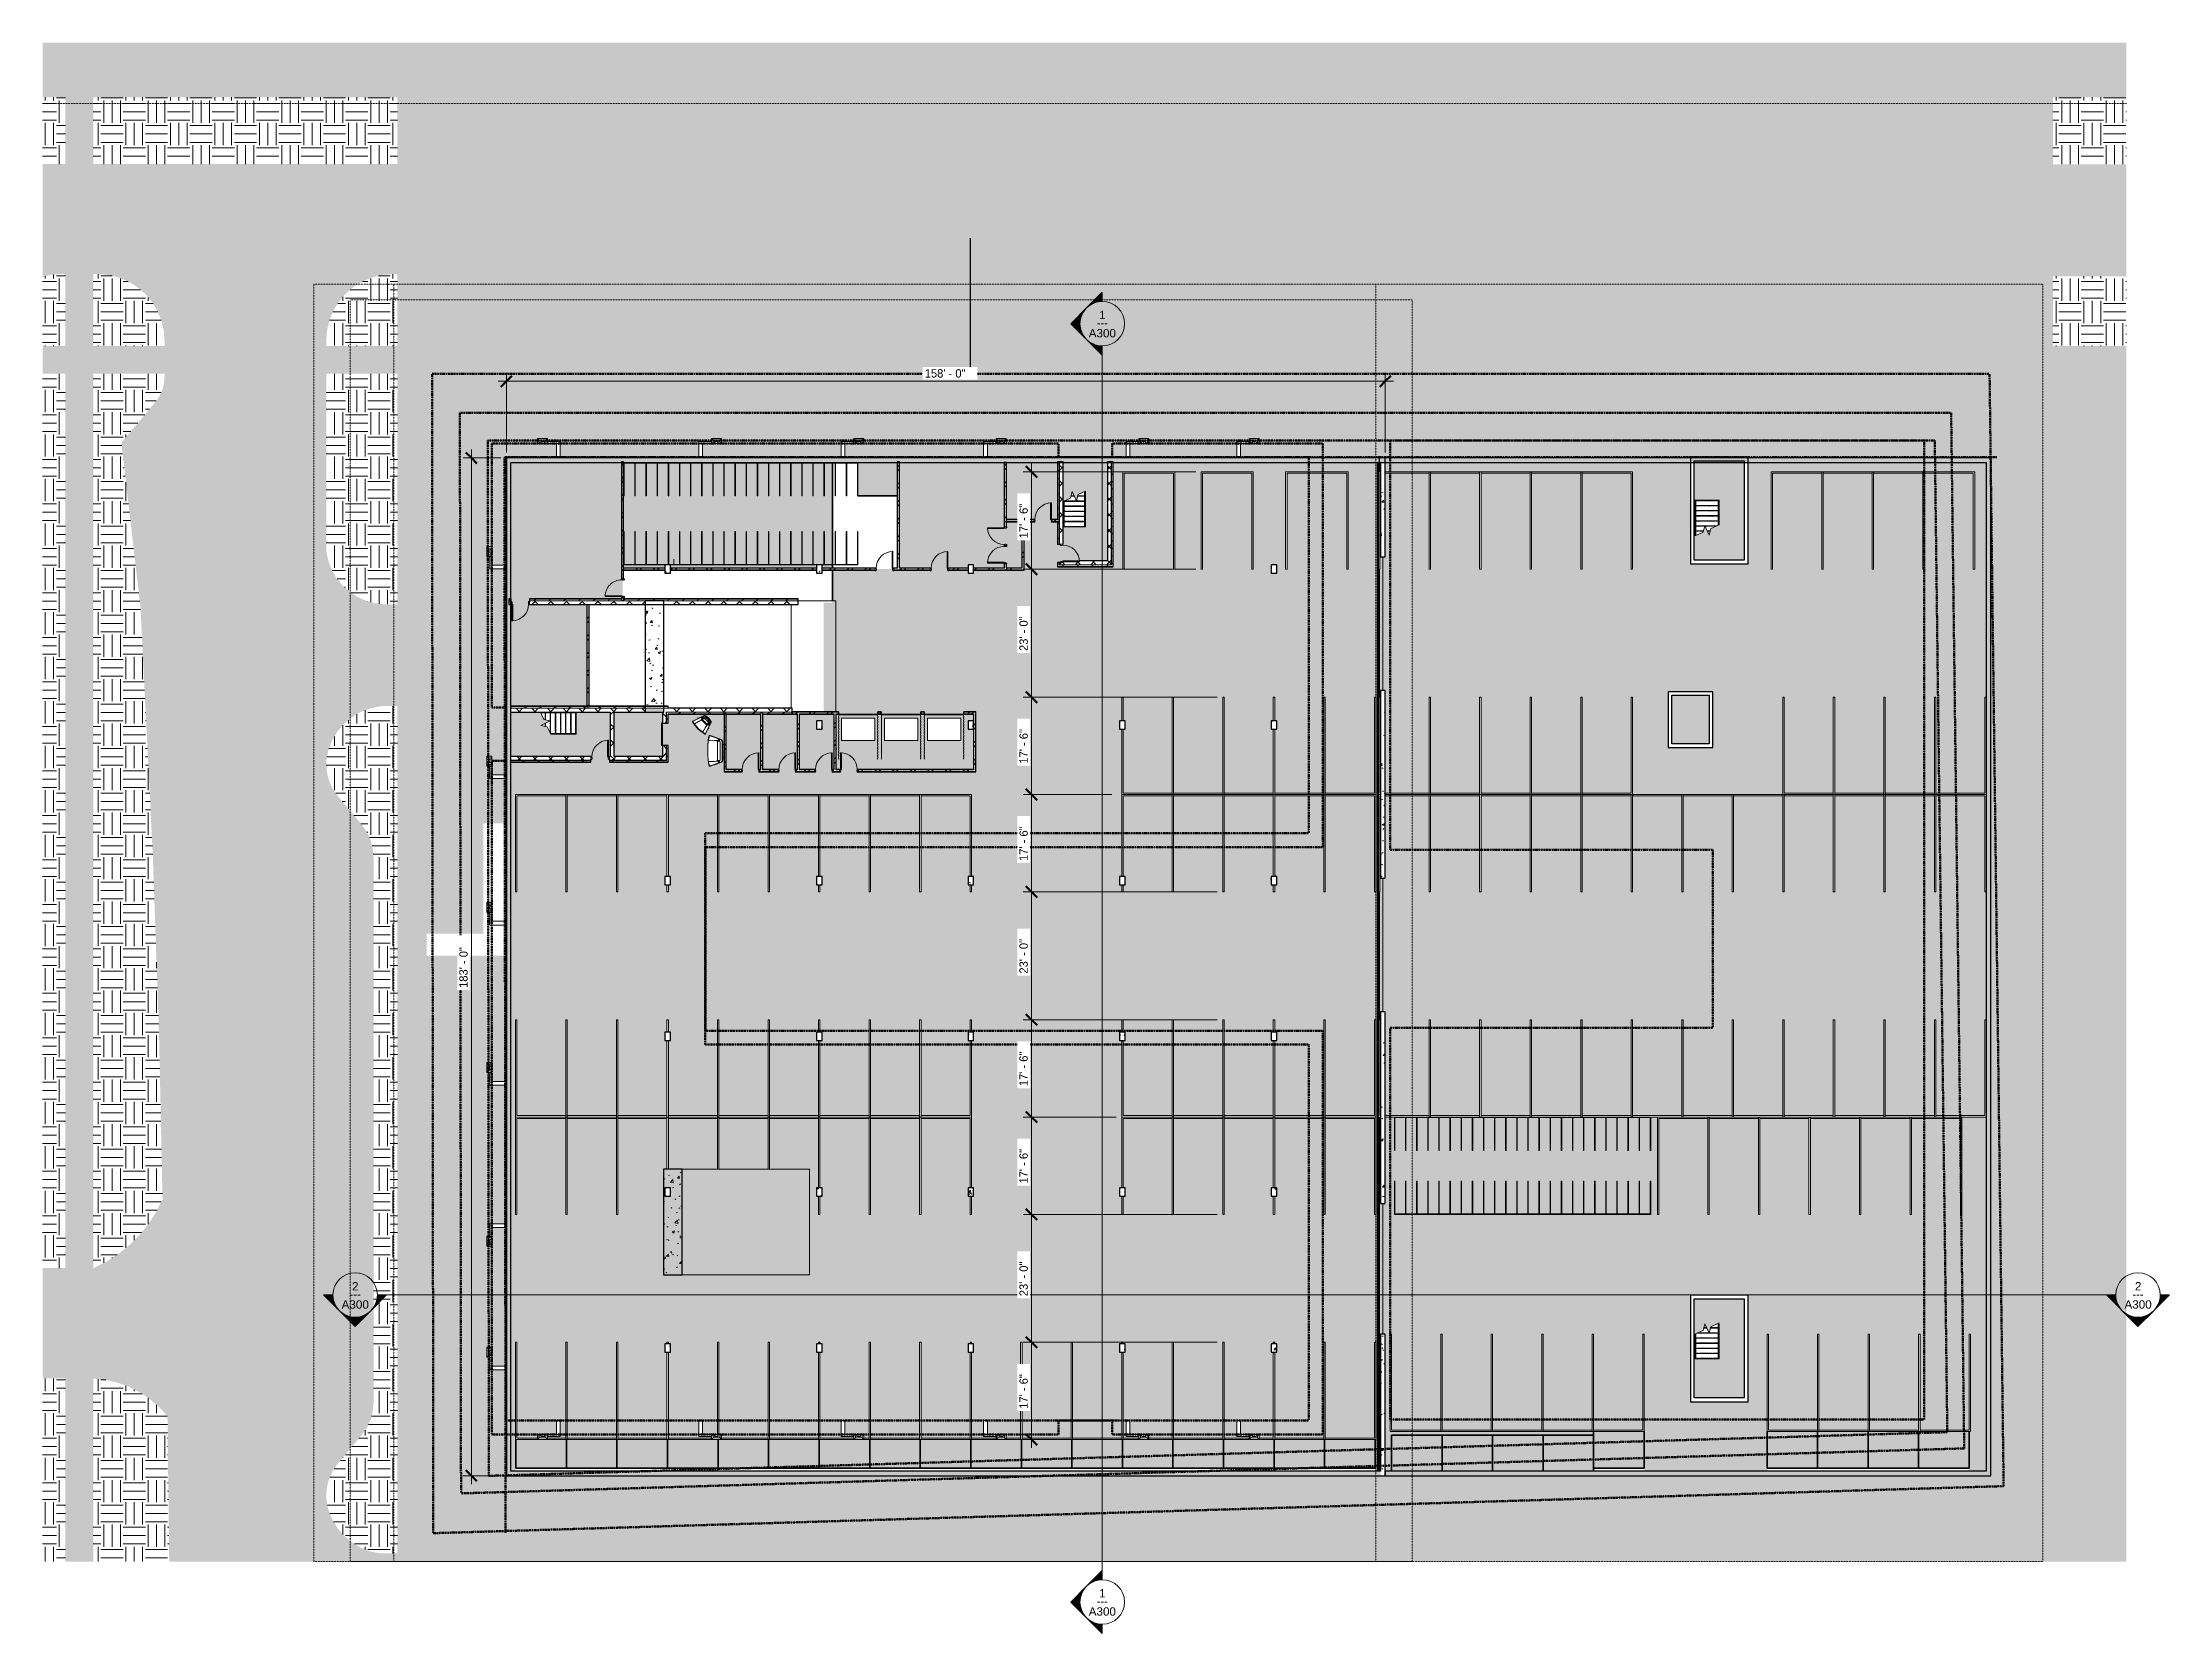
# Model space of a CAD drawing. Header units: inches. Extents: x -4830 to -242, y 9551 to 12983.
import ezdxf

# ---------------------------------------------------------------- set-up
doc = ezdxf.new("R2010")
doc.units = ezdxf.units.IN
doc.header["$MEASUREMENT"] = 0
for name, pattern in [('Aligning Line 1_8_', [0.25, 0.125, -0.125]), ('Dash', [0.25, 0.125, -0.125]), ('Double Dash 3_8_', [1, 0.375, -0.125, 0.125, -0.125, 0.125, -0.125]), ('Overhead 1_16_', [0.101562, 0.0625, -0.039062])]:
    doc.linetypes.add(name, pattern=pattern)
for name, color, linetype, lineweight in [('0-1', 7, 'Continuous', 5), ('0-2', 10, 'Continuous', 35), ('0-3', 7, 'Continuous', 9), ('0-4', 147, 'Aligning Line 1_8_', 9), ('A-ANNO-DIMS', 211, 'Continuous', 9), ('A-ANNO-DIMS-192', 211, 'Continuous', 9), ('A-AREA-1', 10, 'Continuous', 35), ('A-DETL-1', 90, 'Continuous', 25), ('A-DETL-THIN', 151, 'Continuous', 9), ('A-DOOR-1', 50, 'Continuous', 13), ('A-DOOR-2', 7, 'Continuous', 9), ('A-DOOR-FRAM-1', 50, 'Continuous', 13), ('A-DOOR-HDLN-1', 5, 'Dash', 9), ('A-FLOR', 192, 'Continuous', 9), ('A-FLOR-1', 192, 'Continuous', 25), ('A-FLOR-PATT-1', 8, 'Continuous', 9), ('A-GENM', 5, 'Continuous', 9), ('A-GENM-1', 7, 'Continuous', 9), ('A-WALL-1', 250, 'Continuous', 25), ('A-WALL-2', 7, 'Continuous', 9), ('A-WALL-PATT-1', 8, 'Continuous', 9), ('A-WALL-PATT-2', 252, 'Continuous', 9), ('A-WALL-PATT-3', 253, 'Continuous', 9), ('A-WALL-PATT-4', 7, 'Continuous', 9), ('A-WALL-PATT-5', 111, 'Continuous', 9), ('C-BLDG-PADS-1', 7, 'Continuous', 9), ('C-PROP-LINE', 91, 'Double Dash 3_8_', 70), ('C-PROP-LINE-1', 90, 'Double Dash 3_8_', 70), ('C-TOPO', 7, 'Continuous', 9), ('G-ANNO-SYMB', 111, 'Aligning Line 1_8_', 9), ('G-ANNO-SYMB-1', 147, 'Aligning Line 1_8_', 9), ('G-ANNO-SYMB-2', 111, 'Continuous', 9), ('I-FURN-1', 7, 'Continuous', 9), ('I-WALL-1', 250, 'Continuous', 25), ('Q-SPCQ-1', 7, 'Continuous', 9), ('S-COLS', 52, 'Continuous', 9), ('S-COLS-1', 52, 'Continuous', 25), ('S-FNDN-1', 250, 'Continuous', 25), ('S-FNDN-2', 32, 'Continuous', 25), ('S-STRS-1', 7, 'Continuous', 9), ('S-STRS-2', 7, 'Overhead 1_16_', 9), ('S-STRS-MBND-1', 7, 'Continuous', 9)]:
    doc.layers.add(name, color=color, linetype=linetype, lineweight=lineweight)
for name, color, linetype, lineweight, transparency in [('A-AREA-PATT-1', 7, 'Continuous', 9, 1), ('A-AREA-PATT-2', 254, 'Continuous', 9, 1), ('A-AREA-PATT-3', 41, 'Continuous', 9, 1)]:
    doc.layers.add(name, color=color, linetype=linetype, lineweight=lineweight, transparency=transparency)
doc.styles.add('Arial', font='arial.ttf', dxfattribs={"height": 18})
doc.styles.add('Century Gothic', font='ufonts.com_century-gothic.ttf', dxfattribs={"height": 18})
doc.dimstyles.new('OD__1_16__Tol__', dxfattribs={"dimscale": 12, "dimtxt": 18.795029, "dimasz": 2, "dimexe": 1.5, "dimexo": 1, "dimgap": 0.25, "dimtad": 1, "dimdec": 4, "dimrnd": 0.0625, "dimzin": 3, "dimdsep": 46, "dimlunit": 4, "dimtxsty": 'Century Gothic', "dimblk1": 'OBLIQUE', "dimblk2": 'OBLIQUE', "dimsah": 1, "dimcen": 0.09, "dimdle": 1.5, "dimazin": 0, "dimtfac": 1, "dimtdec": 4, "dimtix": 1, "dimtmove": 0, "dimatfit": 3, "dimfxl": 1, "dimtvp": 1, "dimtfill": 1, "dimfrac": 2, "dimtolj": 1, "dimtzin": 0, "dimarcsym": 2})
doc.dimstyles.new('OD__1__Tol__', dxfattribs={"dimscale": 12, "dimtxt": 18.795029, "dimasz": 2, "dimexe": 1.5, "dimexo": 1, "dimgap": 0.25, "dimtad": 1, "dimdec": 0, "dimzin": 3, "dimdsep": 46, "dimlunit": 4, "dimtxsty": 'Century Gothic', "dimblk1": 'OBLIQUE', "dimblk2": 'OBLIQUE', "dimsah": 1, "dimcen": 0.09, "dimdle": 1.5, "dimazin": 0, "dimtfac": 1, "dimtdec": 4, "dimtix": 1, "dimtmove": 0, "dimatfit": 3, "dimfxl": 1, "dimtvp": 1, "dimtfill": 1, "dimfrac": 2, "dimtolj": 1, "dimtzin": 0, "dimarcsym": 2})
pattern_1 = [(50, (0, 0), (55.0854, -4.81984), [5.76, -63.36]), (355, (0, 0), (-10.6557, 57.76853), [4.608, -50.688]), (100.451, (4.59, -0.4), (44.42947, 52.94866), [4.895, -53.848]), (46.184, (0, 15.36), (81.96444, -12.71212), [8.64, -95.04]), (96.636, (6.83, 14.3), (71.7815, 74.8124), [7.343, -80.772]), (351.184, (0, 15.36), (71.78195, 74.81243), [6.912, -76.032]), (21, (7.68, 11.52), (45.84207, -30.92146), [5.76, -63.36]), (326, (7.68, 11.52), (18.68706, 55.69148), [4.608, -50.688]), (71.451, (11.5, 8.943), (64.5289, 24.7701), [4.895, -53.848]), (37.5, (0, 0), (0.933895, 25.566816), [2.534, -47.539, 2.534, -48.922, -50.88]), (37.5, (0, 0), (0.933895, 25.566816), [-101.53, 2.534, -48.346]), (7.5, (0, 0), (20.20404, 30.2913), [2.534, -26.803, 2.534, -46.387, -19.392]), (7.5, (0, 0), (20.20404, 30.2913), [-78.259, 2.534, -16.858]), (327.5, (-17.126, 0), (40.997785, -1.732403), [2.534, -16.666, 2.534, -57.37, -79.488]), (327.5, (-17.126, 0), (40.997785, -1.732403), [-79.104, 2.534, -76.954]), (317.5, (-24.806, 0), (44.78888, 7.68784), [2.534, -22.426, 2.534, -37.248, -56.448]), (317.5, (-24.806, 0), (44.78888, 7.68784), [-64.742, 2.534, -53.914])]
pattern_2 = [(0, (0, 0), (48, 48), [48, -48]), (0, (0, 18), (48, 48), [48, -48]), (0, (0, 36), (48, 48), [48, -48]), (90, (6, 42), (-48, 48), [48, -48]), (90, (24, 42), (-48, 48), [48, -48]), (90, (42, 42), (-48, 48), [48, -48])]
pattern_3 = [(45, (0, 0), (-16.970563, 16.970563), []), (135, (0, 0), (-16.970563, -16.970563), [])]
pattern_4 = [(216.87, (12.795, 31.987), (95.9612857, 63.9749714), [15.994, -143.942]), (206.565, (31.987, 22.391), (-31.986981, -31.986924), [35.763, -35.763]), (198.435, (31.987, 6.397), (-63.974746, -31.987128), [20.231, -80.922])]
pattern_5 = [(0, (0, 0), (61.44, 15.36), [2.534, -43.546, 2.534, -43.546, -245.76]), (0, (0, 0), (61.44, 15.36), [-92.16, 2.534, -89.626, 2.534, -43.546, -107.52]), (0, (0, 0), (61.44, 15.36), [-230.4, 2.534, -28.186, 2.534, -74.266]), (120, (23.04, 7.68), (-44.02215, 45.5286), [2.534, -43.546, 2.534, -43.546, -245.76]), (120, (23.04, 7.68), (-44.02215, 45.5286), [-92.16, 2.534, -89.626, 2.534, -43.546, -107.52]), (120, (23.04, 7.68), (-44.02215, 45.5286), [-230.4, 2.534, -28.186, 2.534, -74.266]), (240, (30.72, 38.4), (-17.41785, -60.8886), [2.534, -43.546, 2.534, -43.546, -245.76]), (240, (30.72, 38.4), (-17.41785, -60.8886), [-92.16, 2.534, -89.626, 2.534, -43.546, -107.52]), (240, (30.72, 38.4), (-17.41785, -60.8886), [-230.4, 2.534, -28.186, 2.534, -74.266])]
pattern_6 = [(45, (0, 0), (-19.00703, 19.00703), []), (45, (0, 28.8), (-19.00703, 19.00703), [])]

msp = doc.modelspace()

# ---------------------------------------------------------------- texts
at = {"layer": 'G-ANNO-SYMB-2', "char_height": 18, "attachment_point": 1}
for s, insert, width, style in [('1', (-2550.46315, 12404.57105), 16.968, 'Arial'), ('A300', (-2572.95134, 12365.29856), 71.508, 'Arial'), ('---', (-2555.76577, 12387.55766), 30.906, 'Century Gothic'), ('---', (-4167.45164, 10291.99647), 30.906, 'Century Gothic'), ('2', (-4162.14902, 10309.00986), 16.968, 'Arial'), ('---', (-321.3757, 10291.99647), 30.906, 'Century Gothic'), ('2', (-316.07308, 10309.00986), 16.968, 'Arial'), ('A300', (-4184.63721, 10269.73737), 71.508, 'Arial'), ('A300', (-338.56127, 10269.73737), 71.508, 'Arial'), ('1', (-2550.46315, 9646.65216), 16.968, 'Arial'), ('A300', (-2572.95134, 9607.37967), 71.508, 'Arial'), ('---', (-2555.76577, 9629.63877), 30.906, 'Century Gothic')]:
    msp.add_mtext(s, dxfattribs=dict(at, insert=insert, width=width, style=style))

# ---------------------------------------------------------------- blocks, each defined once
blk = doc.blocks.new('Parking_Stall_Multiple - STANDARD-1654123-FLOOR PLAN - BASEMENT')
at = {"layer": 'A-GENM-1'}
for p, q in [((210, 0), (0, 0)), ((0, 0), (0, -112)), ((210, -3), (210, 0)), ((3, -109), (3, -3)), ((3, -3), (210, -3)), ((210, -109), (0, -109)), ((0, -109), (0, -221)), ((0, -112), (210, -112)), ((210, -109), (3, -109)), ((3, -218), (3, -112)), ((3, -112), (210, -112)), ((210, -112), (210, -109)), ((210, -112), (210, -109)), ((210, -218), (0, -218)), ((0, -218), (0, -330)), ((0, -221), (210, -221)), ((210, -218), (3, -218)), ((3, -327), (3, -221)), ((3, -221), (210, -221)), ((210, -221), (210, -218)), ((210, -221), (210, -218)), ((210, -327), (0, -327)), ((0, -327), (0, -439)), ((0, -330), (210, -330)), ((210, -327), (3, -327)), ((3, -436), (3, -330)), ((3, -330), (210, -330)), ((210, -330), (210, -327)), ((210, -330), (210, -327)), ((0, -439), (210, -439)), ((210, -436), (3, -436)), ((210, -439), (210, -436))]:
    blk.add_line(p, q, dxfattribs=at)
blk = doc.blocks.new('Parking_Stall_Multiple - STANDARD-1627286-FLOOR PLAN - BASEMENT')
at = {"layer": 'A-GENM-1'}
for p, q in [((210, 548), (0, 548)), ((0, 548), (0, 543.6)), ((0, 533.6), (0, 436)), ((3, 543.6), (3, 545)), ((3, 545), (210, 545)), ((3, 439), (3, 533.6)), ((210, 545), (210, 548)), ((210, 439), (0, 439)), ((0, 439), (0, 327)), ((0, 436), (210, 436)), ((210, 439), (3, 439)), ((3, 330), (3, 436)), ((3, 436), (210, 436)), ((210, 436), (210, 439)), ((210, 436), (210, 439)), ((210, 330), (0, 330)), ((0, 330), (0, 218)), ((0, 327), (210, 327)), ((210, 330), (3, 330)), ((3, 221), (3, 327)), ((3, 327), (210, 327)), ((210, 327), (210, 330)), ((210, 327), (210, 330)), ((210, 221), (0, 221)), ((0, 221), (0, 109)), ((0, 218), (210, 218)), ((210, 221), (3, 221)), ((3, 112), (3, 218)), ((3, 218), (210, 218)), ((210, 218), (210, 221)), ((210, 218), (210, 221)), ((210, 112), (0, 112)), ((0, 112), (0, 0)), ((0, 109), (210, 109)), ((210, 112), (3, 112)), ((3, 3), (3, 109)), ((3, 109), (210, 109)), ((210, 109), (210, 112)), ((210, 109), (210, 112)), ((210, 3), (3, 3)), ((210, 0), (210, 3)), ((0, 0), (210, 0))]:
    blk.add_line(p, q, dxfattribs=at)
blk = doc.blocks.new('Parking_Stall_Multiple - STANDARD-1654394-FLOOR PLAN - BASEMENT')
at = {"layer": 'A-GENM-1'}
for p, q in [((210, 439), (0, 439)), ((0, 439), (0, 327)), ((3, 330), (3, 436)), ((3, 436), (210, 436)), ((210, 436), (210, 439)), ((210, 330), (0, 330)), ((0, 330), (0, 218)), ((0, 327), (210, 327)), ((210, 330), (3, 330)), ((3, 221), (3, 327)), ((3, 327), (210, 327)), ((210, 327), (210, 330)), ((210, 327), (210, 330)), ((210, 221), (0, 221)), ((0, 221), (0, 109)), ((0, 218), (210, 218)), ((210, 221), (3, 221)), ((3, 112), (3, 218)), ((3, 218), (210, 218)), ((210, 218), (210, 221)), ((210, 218), (210, 221)), ((210, 112), (0, 112)), ((0, 112), (0, 0)), ((0, 109), (210, 109)), ((210, 112), (3, 112)), ((3, 3), (3, 109)), ((3, 109), (210, 109)), ((210, 109), (210, 112)), ((210, 109), (210, 112)), ((210, 3), (3, 3)), ((210, 0), (210, 3)), ((0, 0), (210, 0))]:
    blk.add_line(p, q, dxfattribs=at)
blk = doc.blocks.new('Parking_Stall_Multiple - BIKE-1655386-FLOOR PLAN - BASEMENT')
at = {"layer": 'A-GENM-1'}
for p, q in [((72, 553), (0, 553)), ((0, 553), (0, 528)), ((1, 529), (1, 552)), ((1, 552), (72, 552)), ((72, 552), (72, 553)), ((72, 529), (0, 529)), ((0, 529), (0, 504)), ((0, 528), (72, 528)), ((72, 505), (0, 505)), ((0, 505), (0, 480)), ((72, 529), (1, 529)), ((1, 505), (1, 528)), ((1, 528), (72, 528)), ((72, 505), (1, 505)), ((72, 528), (72, 529)), ((72, 528), (72, 529)), ((72, 504), (72, 505)), ((72, 504), (72, 505)), ((0, 504), (72, 504)), ((72, 481), (0, 481)), ((0, 481), (0, 456)), ((0, 480), (72, 480)), ((1, 481), (1, 504)), ((1, 504), (72, 504)), ((72, 481), (1, 481)), ((1, 457), (1, 480)), ((1, 480), (72, 480)), ((72, 480), (72, 481)), ((72, 480), (72, 481)), ((72, 457), (0, 457)), ((0, 457), (0, 432)), ((0, 456), (72, 456)), ((72, 433), (0, 433)), ((0, 433), (0, 408)), ((0, 432), (72, 432)), ((72, 457), (1, 457)), ((1, 433), (1, 456)), ((1, 456), (72, 456)), ((72, 433), (1, 433)), ((1, 409), (1, 432)), ((1, 432), (72, 432)), ((72, 456), (72, 457)), ((72, 456), (72, 457)), ((72, 432), (72, 433)), ((72, 432), (72, 433)), ((72, 409), (0, 409)), ((0, 409), (0, 384)), ((0, 408), (72, 408)), ((72, 385), (0, 385)), ((0, 385), (0, 360)), ((0, 384), (72, 384)), ((72, 409), (1, 409)), ((1, 385), (1, 408)), ((1, 408), (72, 408)), ((72, 385), (1, 385)), ((1, 361), (1, 384)), ((1, 384), (72, 384)), ((72, 408), (72, 409)), ((72, 408), (72, 409)), ((72, 384), (72, 385)), ((72, 384), (72, 385)), ((72, 361), (0, 361)), ((0, 361), (0, 336)), ((0, 360), (72, 360)), ((72, 337), (0, 337)), ((0, 337), (0, 312)), ((0, 336), (72, 336)), ((72, 361), (1, 361)), ((1, 337), (1, 360)), ((1, 360), (72, 360)), ((72, 337), (1, 337)), ((1, 313), (1, 336)), ((1, 336), (72, 336)), ((72, 360), (72, 361)), ((72, 360), (72, 361)), ((72, 336), (72, 337)), ((72, 336), (72, 337)), ((72, 313), (0, 313)), ((0, 313), (0, 288)), ((0, 312), (72, 312)), ((72, 289), (0, 289)), ((0, 289), (0, 264)), ((0, 288), (72, 288)), ((72, 313), (1, 313)), ((1, 289), (1, 312)), ((1, 312), (72, 312)), ((72, 289), (1, 289)), ((1, 265), (1, 288)), ((1, 288), (72, 288)), ((72, 312), (72, 313)), ((72, 312), (72, 313)), ((72, 288), (72, 289)), ((72, 288), (72, 289)), ((72, 265), (0, 265)), ((0, 265), (0, 240)), ((0, 264), (72, 264)), ((72, 241), (0, 241)), ((0, 241), (0, 216)), ((0, 240), (72, 240)), ((72, 265), (1, 265)), ((1, 241), (1, 264)), ((1, 264), (72, 264)), ((72, 241), (1, 241)), ((1, 217), (1, 240)), ((1, 240), (72, 240)), ((72, 264), (72, 265)), ((72, 264), (72, 265)), ((72, 240), (72, 241)), ((72, 240), (72, 241)), ((72, 217), (0, 217)), ((0, 217), (0, 192)), ((0, 216), (72, 216)), ((72, 193), (0, 193)), ((0, 193), (0, 168)), ((0, 192), (72, 192)), ((72, 217), (1, 217)), ((1, 193), (1, 216)), ((1, 216), (72, 216)), ((72, 193), (1, 193)), ((1, 169), (1, 192)), ((1, 192), (72, 192)), ((72, 216), (72, 217)), ((72, 216), (72, 217)), ((72, 192), (72, 193)), ((72, 192), (72, 193)), ((72, 169), (0, 169)), ((0, 169), (0, 144)), ((0, 168), (72, 168)), ((72, 145), (0, 145)), ((0, 145), (0, 120)), ((0, 144), (72, 144)), ((72, 169), (1, 169)), ((1, 145), (1, 168)), ((1, 168), (72, 168)), ((72, 145), (1, 145)), ((1, 121), (1, 144)), ((1, 144), (72, 144)), ((72, 168), (72, 169)), ((72, 168), (72, 169)), ((72, 144), (72, 145)), ((72, 144), (72, 145)), ((72, 121), (0, 121)), ((0, 121), (0, 96)), ((0, 120), (72, 120)), ((72, 97), (0, 97)), ((0, 97), (0, 72)), ((0, 96), (72, 96)), ((72, 121), (1, 121)), ((1, 97), (1, 120)), ((1, 120), (72, 120)), ((72, 97), (1, 97)), ((1, 73), (1, 96)), ((1, 96), (72, 96)), ((72, 120), (72, 121)), ((72, 120), (72, 121)), ((72, 96), (72, 97)), ((72, 96), (72, 97)), ((72, 73), (0, 73)), ((0, 73), (0, 48)), ((0, 72), (72, 72)), ((72, 49), (0, 49)), ((0, 49), (0, 24)), ((0, 48), (72, 48)), ((72, 73), (1, 73)), ((1, 49), (1, 72)), ((1, 72), (72, 72)), ((72, 49), (1, 49)), ((1, 25), (1, 48)), ((1, 48), (72, 48)), ((72, 72), (72, 73)), ((72, 72), (72, 73)), ((72, 48), (72, 49)), ((72, 48), (72, 49)), ((72, 25), (0, 25)), ((0, 25), (0, 0)), ((0, 24), (72, 24)), ((72, 25), (1, 25)), ((1, 1), (1, 24)), ((1, 24), (72, 24)), ((72, 1), (1, 1)), ((72, 24), (72, 25)), ((72, 24), (72, 25)), ((72, 0), (72, 1)), ((0, 0), (72, 0))]:
    blk.add_line(p, q, dxfattribs=at)
blk = doc.blocks.new('Parking_Stall_Multiple - STANDARD-1626801-FLOOR PLAN - BASEMENT')
at = {"layer": 'A-GENM-1'}
for p, q in [((210, 0), (0, 0)), ((0, 0), (0, -112)), ((210, -3), (210, 0)), ((3, -109), (3, -3)), ((3, -3), (210, -3)), ((210, -109), (0, -109)), ((0, -109), (0, -221)), ((0, -112), (210, -112)), ((210, -109), (3, -109)), ((3, -218), (3, -112)), ((3, -112), (210, -112)), ((210, -112), (210, -109)), ((210, -112), (210, -109)), ((210, -218), (0, -218)), ((0, -218), (0, -330)), ((0, -221), (210, -221)), ((210, -218), (3, -218)), ((3, -327), (3, -221)), ((3, -221), (210, -221)), ((210, -221), (210, -218)), ((210, -221), (210, -218)), ((210, -327), (0, -327)), ((0, -327), (0, -439)), ((0, -330), (210, -330)), ((210, -327), (3, -327)), ((3, -436), (3, -330)), ((3, -330), (210, -330)), ((210, -330), (210, -327)), ((210, -330), (210, -327)), ((210, -436), (0, -436)), ((0, -436), (0, -533.6)), ((0, -439), (210, -439)), ((210, -436), (3, -436)), ((3, -533.6), (3, -439)), ((3, -439), (210, -439)), ((210, -439), (210, -436)), ((210, -439), (210, -436)), ((0, -543.6), (0, -548)), ((0, -548), (210, -548)), ((3, -545), (3, -543.6)), ((210, -545), (3, -545)), ((210, -548), (210, -545))]:
    blk.add_line(p, q, dxfattribs=at)
blk = doc.blocks.new('Parking_Stall_Multiple - STANDARD-1654219-FLOOR PLAN - BASEMENT')
at = {"layer": 'A-GENM-1'}
for p, q in [((210, 439), (0, 439)), ((0, 439), (0, 327)), ((3, 330), (3, 436)), ((3, 436), (210, 436)), ((210, 436), (210, 439)), ((210, 330), (0, 330)), ((0, 330), (0, 218)), ((0, 327), (210, 327)), ((210, 330), (3, 330)), ((3, 221), (3, 327)), ((3, 327), (210, 327)), ((210, 327), (210, 330)), ((210, 327), (210, 330)), ((210, 221), (0, 221)), ((0, 221), (0, 109)), ((0, 218), (210, 218)), ((210, 221), (3, 221)), ((3, 112), (3, 218)), ((3, 218), (210, 218)), ((210, 218), (210, 221)), ((210, 218), (210, 221)), ((210, 112), (0, 112)), ((0, 112), (0, 0)), ((0, 109), (210, 109)), ((210, 112), (3, 112)), ((3, 3), (3, 109)), ((3, 109), (210, 109)), ((210, 109), (210, 112)), ((210, 109), (210, 112)), ((210, 3), (3, 3)), ((210, 0), (210, 3))]:
    blk.add_line(p, q, dxfattribs=at)
blk = doc.blocks.new('Parking_Stall_Multiple - BIKE-1655075-FLOOR PLAN - BASEMENT')
at = {"layer": 'A-GENM-1'}
for p, q in [((72, 0), (0, 0)), ((0, 0), (0, -25)), ((72, -1), (72, 0)), ((72, -24), (0, -24)), ((0, -24), (0, -49)), ((0, -25), (72, -25)), ((1, -24), (1, -1)), ((1, -1), (72, -1)), ((72, -24), (1, -24)), ((1, -48), (1, -25)), ((1, -25), (72, -25)), ((72, -25), (72, -24)), ((72, -25), (72, -24)), ((72, -48), (0, -48)), ((0, -48), (0, -73)), ((0, -49), (72, -49)), ((72, -72), (0, -72)), ((0, -72), (0, -97)), ((0, -73), (72, -73)), ((72, -48), (1, -48)), ((1, -72), (1, -49)), ((1, -49), (72, -49)), ((72, -72), (1, -72)), ((1, -96), (1, -73)), ((1, -73), (72, -73)), ((72, -49), (72, -48)), ((72, -49), (72, -48)), ((72, -73), (72, -72)), ((72, -73), (72, -72)), ((72, -96), (0, -96)), ((0, -96), (0, -121)), ((0, -97), (72, -97)), ((72, -120), (0, -120)), ((0, -120), (0, -145)), ((0, -121), (72, -121)), ((72, -96), (1, -96)), ((1, -120), (1, -97)), ((1, -97), (72, -97)), ((72, -120), (1, -120)), ((1, -144), (1, -121)), ((1, -121), (72, -121)), ((72, -97), (72, -96)), ((72, -97), (72, -96)), ((72, -121), (72, -120)), ((72, -121), (72, -120)), ((72, -144), (0, -144)), ((0, -144), (0, -169)), ((0, -145), (72, -145)), ((72, -168), (0, -168)), ((0, -168), (0, -193)), ((0, -169), (72, -169)), ((72, -144), (1, -144)), ((1, -168), (1, -145)), ((1, -145), (72, -145)), ((72, -168), (1, -168)), ((1, -192), (1, -169)), ((1, -169), (72, -169)), ((72, -145), (72, -144)), ((72, -145), (72, -144)), ((72, -169), (72, -168)), ((72, -169), (72, -168)), ((72, -192), (0, -192)), ((0, -192), (0, -217)), ((0, -193), (72, -193)), ((72, -216), (0, -216)), ((0, -216), (0, -241)), ((0, -217), (72, -217)), ((72, -192), (1, -192)), ((1, -216), (1, -193)), ((1, -193), (72, -193)), ((72, -216), (1, -216)), ((1, -240), (1, -217)), ((1, -217), (72, -217)), ((72, -193), (72, -192)), ((72, -193), (72, -192)), ((72, -217), (72, -216)), ((72, -217), (72, -216)), ((72, -240), (0, -240)), ((0, -240), (0, -265)), ((0, -241), (72, -241)), ((72, -264), (0, -264)), ((0, -264), (0, -289)), ((0, -265), (72, -265)), ((72, -240), (1, -240)), ((1, -264), (1, -241)), ((1, -241), (72, -241)), ((72, -264), (1, -264)), ((1, -288), (1, -265)), ((1, -265), (72, -265)), ((72, -241), (72, -240)), ((72, -241), (72, -240)), ((72, -265), (72, -264)), ((72, -265), (72, -264)), ((72, -288), (0, -288)), ((0, -288), (0, -313)), ((0, -289), (72, -289)), ((72, -312), (0, -312)), ((0, -312), (0, -337)), ((0, -313), (72, -313)), ((72, -288), (1, -288)), ((1, -312), (1, -289)), ((1, -289), (72, -289)), ((72, -312), (1, -312)), ((1, -336), (1, -313)), ((1, -313), (72, -313)), ((72, -289), (72, -288)), ((72, -289), (72, -288)), ((72, -313), (72, -312)), ((72, -313), (72, -312)), ((72, -336), (0, -336)), ((0, -336), (0, -361)), ((0, -337), (72, -337)), ((72, -360), (0, -360)), ((0, -360), (0, -385)), ((0, -361), (72, -361)), ((72, -336), (1, -336)), ((1, -360), (1, -337)), ((1, -337), (72, -337)), ((72, -360), (1, -360)), ((1, -384), (1, -361)), ((1, -361), (72, -361)), ((72, -337), (72, -336)), ((72, -337), (72, -336)), ((72, -361), (72, -360)), ((72, -361), (72, -360)), ((72, -384), (0, -384)), ((0, -384), (0, -409)), ((0, -385), (72, -385)), ((72, -408), (0, -408)), ((0, -408), (0, -433)), ((0, -409), (72, -409)), ((72, -384), (1, -384)), ((1, -408), (1, -385)), ((1, -385), (72, -385)), ((72, -408), (1, -408)), ((1, -432), (1, -409)), ((1, -409), (72, -409)), ((72, -385), (72, -384)), ((72, -385), (72, -384)), ((72, -409), (72, -408)), ((72, -409), (72, -408)), ((72, -432), (0, -432)), ((0, -432), (0, -457)), ((0, -433), (72, -433)), ((72, -456), (0, -456)), ((0, -456), (0, -481)), ((0, -457), (72, -457)), ((72, -432), (1, -432)), ((1, -456), (1, -433)), ((1, -433), (72, -433)), ((72, -456), (1, -456)), ((1, -480), (1, -457)), ((1, -457), (72, -457)), ((72, -433), (72, -432)), ((72, -433), (72, -432)), ((72, -457), (72, -456)), ((72, -457), (72, -456)), ((72, -480), (0, -480)), ((0, -480), (0, -505)), ((0, -481), (72, -481)), ((72, -504), (0, -504)), ((0, -504), (0, -529)), ((72, -480), (1, -480)), ((1, -504), (1, -481)), ((1, -481), (72, -481)), ((72, -504), (1, -504)), ((72, -481), (72, -480)), ((72, -481), (72, -480)), ((72, -505), (72, -504)), ((72, -505), (72, -504)), ((0, -505), (72, -505)), ((72, -528), (0, -528)), ((0, -528), (0, -553)), ((0, -529), (72, -529)), ((1, -528), (1, -505)), ((1, -505), (72, -505)), ((72, -528), (1, -528)), ((1, -552), (1, -529)), ((1, -529), (72, -529)), ((72, -529), (72, -528)), ((72, -529), (72, -528)), ((0, -553), (72, -553)), ((72, -552), (1, -552)), ((72, -553), (72, -552))]:
    blk.add_line(p, q, dxfattribs=at)
blk = doc.blocks.new('Parking_Stall_Multiple - STANDARD-1664891-FLOOR PLAN - BASEMENT')
at = {"layer": 'A-GENM-1'}
for p, q in [((210, 657), (0, 657)), ((0, 657), (0, 545)), ((3, 548), (3, 654)), ((3, 654), (210, 654)), ((210, 654), (210, 657)), ((210, 548), (0, 548)), ((0, 548), (0, 436)), ((0, 545), (210, 545)), ((210, 548), (3, 548)), ((3, 439), (3, 545)), ((3, 545), (210, 545)), ((210, 545), (210, 548)), ((210, 545), (210, 548)), ((210, 439), (0, 439)), ((0, 439), (0, 327)), ((0, 436), (210, 436)), ((210, 439), (3, 439)), ((3, 330), (3, 436)), ((3, 436), (210, 436)), ((210, 436), (210, 439)), ((210, 436), (210, 439)), ((210, 330), (0, 330)), ((0, 330), (0, 218)), ((0, 327), (210, 327)), ((210, 330), (3, 330)), ((3, 221), (3, 327)), ((3, 327), (210, 327)), ((210, 327), (210, 330)), ((210, 327), (210, 330)), ((210, 221), (0, 221)), ((0, 221), (0, 109)), ((0, 218), (210, 218)), ((210, 221), (3, 221)), ((3, 112), (3, 218)), ((3, 218), (210, 218)), ((210, 218), (210, 221)), ((210, 218), (210, 221)), ((210, 112), (0, 112)), ((0, 112), (0, 0)), ((0, 109), (210, 109)), ((210, 112), (3, 112)), ((3, 3), (3, 109)), ((3, 109), (210, 109)), ((210, 109), (210, 112)), ((210, 109), (210, 112)), ((210, 3), (3, 3)), ((210, 0), (210, 3)), ((0, 0), (210, 0))]:
    blk.add_line(p, q, dxfattribs=at)
blk = doc.blocks.new('Parking_Stall_Multiple - STANDARD-1653989-FLOOR PLAN - BASEMENT')
at = {"layer": 'A-GENM-1'}
for p, q in [((210, 0), (0, 0)), ((0, 0), (0, -4.4)), ((210, -3), (210, 0)), ((0, -14.4), (0, -112)), ((3, -4.4), (3, -3)), ((3, -3), (210, -3)), ((3, -109), (3, -14.4)), ((210, -109), (0, -109)), ((0, -109), (0, -221)), ((0, -112), (210, -112)), ((210, -109), (3, -109)), ((3, -218), (3, -112)), ((3, -112), (210, -112)), ((210, -112), (210, -109)), ((210, -112), (210, -109)), ((210, -218), (0, -218)), ((0, -218), (0, -330)), ((0, -221), (210, -221)), ((210, -218), (3, -218)), ((3, -327), (3, -221)), ((3, -221), (210, -221)), ((210, -221), (210, -218)), ((210, -221), (210, -218)), ((210, -327), (0, -327)), ((0, -327), (0, -439)), ((0, -330), (210, -330)), ((210, -327), (3, -327)), ((3, -436), (3, -330)), ((3, -330), (210, -330)), ((210, -330), (210, -327)), ((210, -330), (210, -327)), ((210, -436), (0, -436)), ((0, -436), (0, -548)), ((0, -439), (210, -439)), ((210, -436), (3, -436)), ((3, -545), (3, -439)), ((3, -439), (210, -439)), ((210, -439), (210, -436)), ((210, -439), (210, -436)), ((210, -545), (0, -545)), ((0, -545), (0, -657)), ((0, -548), (210, -548)), ((210, -545), (3, -545)), ((3, -654), (3, -548)), ((3, -548), (210, -548)), ((210, -548), (210, -545)), ((210, -548), (210, -545)), ((210, -654), (0, -654)), ((0, -654), (0, -766)), ((0, -657), (210, -657)), ((210, -654), (3, -654)), ((3, -763), (3, -657)), ((3, -657), (210, -657)), ((210, -657), (210, -654)), ((210, -657), (210, -654)), ((210, -763), (0, -763)), ((0, -763), (0, -875)), ((0, -766), (210, -766)), ((210, -763), (3, -763)), ((3, -872), (3, -766)), ((3, -766), (210, -766)), ((210, -766), (210, -763)), ((210, -766), (210, -763)), ((210, -872), (0, -872)), ((0, -872), (0, -984)), ((0, -875), (210, -875)), ((210, -872), (3, -872)), ((3, -981), (3, -875)), ((3, -875), (210, -875)), ((210, -875), (210, -872)), ((210, -875), (210, -872)), ((210, -981), (0, -981)), ((0, -981), (0, -1093)), ((0, -984), (210, -984)), ((210, -981), (3, -981)), ((3, -1090), (3, -984)), ((3, -984), (210, -984)), ((210, -984), (210, -981)), ((210, -984), (210, -981)), ((210, -1090), (0, -1090)), ((0, -1090), (0, -1202)), ((0, -1093), (210, -1093)), ((210, -1090), (3, -1090)), ((3, -1199), (3, -1093)), ((3, -1093), (210, -1093)), ((210, -1093), (210, -1090)), ((210, -1093), (210, -1090)), ((210, -1199), (0, -1199)), ((0, -1199), (0, -1311)), ((0, -1202), (210, -1202)), ((210, -1199), (3, -1199)), ((3, -1308), (3, -1202)), ((3, -1202), (210, -1202)), ((210, -1202), (210, -1199)), ((210, -1202), (210, -1199)), ((210, -1308), (3, -1308)), ((210, -1311), (210, -1308))]:
    blk.add_line(p, q, dxfattribs=at)
blk = doc.blocks.new('Parking_Stall_Multiple - STANDARD-1653908-FLOOR PLAN - BASEMENT')
at = {"layer": 'A-GENM-1'}
for p, q in [((0, 1311), (0, 1199)), ((3, 1202), (3, 1308)), ((3, 1308), (210, 1308)), ((210, 1308), (210, 1311)), ((210, 1202), (0, 1202)), ((0, 1202), (0, 1090)), ((0, 1199), (210, 1199)), ((210, 1202), (3, 1202)), ((3, 1093), (3, 1199)), ((3, 1199), (210, 1199)), ((210, 1199), (210, 1202)), ((210, 1199), (210, 1202)), ((210, 1093), (0, 1093)), ((0, 1093), (0, 981)), ((0, 1090), (210, 1090)), ((210, 1093), (3, 1093)), ((3, 984), (3, 1090)), ((3, 1090), (210, 1090)), ((210, 1090), (210, 1093)), ((210, 1090), (210, 1093)), ((210, 984), (0, 984)), ((0, 984), (0, 872)), ((0, 981), (210, 981)), ((210, 984), (3, 984)), ((3, 875), (3, 981)), ((3, 981), (210, 981)), ((210, 981), (210, 984)), ((210, 981), (210, 984)), ((210, 875), (0, 875)), ((0, 875), (0, 763)), ((0, 872), (210, 872)), ((210, 875), (3, 875)), ((3, 766), (3, 872)), ((3, 872), (210, 872)), ((210, 872), (210, 875)), ((210, 872), (210, 875)), ((210, 766), (0, 766)), ((0, 766), (0, 654)), ((0, 763), (210, 763)), ((210, 766), (3, 766)), ((3, 657), (3, 763)), ((3, 763), (210, 763)), ((210, 763), (210, 766)), ((210, 763), (210, 766)), ((210, 657), (0, 657)), ((0, 657), (0, 545)), ((0, 654), (210, 654)), ((210, 657), (3, 657)), ((3, 548), (3, 654)), ((3, 654), (210, 654)), ((210, 654), (210, 657)), ((210, 654), (210, 657)), ((210, 548), (0, 548)), ((0, 548), (0, 436)), ((0, 545), (210, 545)), ((210, 548), (3, 548)), ((3, 439), (3, 545)), ((3, 545), (210, 545)), ((210, 545), (210, 548)), ((210, 545), (210, 548)), ((210, 439), (0, 439)), ((0, 439), (0, 327)), ((0, 436), (210, 436)), ((210, 439), (3, 439)), ((3, 330), (3, 436)), ((3, 436), (210, 436)), ((210, 436), (210, 439)), ((210, 436), (210, 439)), ((210, 330), (0, 330)), ((0, 330), (0, 218)), ((0, 327), (210, 327)), ((210, 330), (3, 330)), ((3, 221), (3, 327)), ((3, 327), (210, 327)), ((210, 327), (210, 330)), ((210, 327), (210, 330)), ((210, 221), (0, 221)), ((0, 221), (0, 109)), ((0, 218), (210, 218)), ((210, 221), (3, 221)), ((3, 112), (3, 218)), ((3, 218), (210, 218)), ((210, 218), (210, 221)), ((210, 218), (210, 221)), ((210, 112), (0, 112)), ((0, 112), (0, 14.4)), ((0, 109), (210, 109)), ((210, 112), (3, 112)), ((3, 14.4), (3, 109)), ((3, 109), (210, 109)), ((210, 109), (210, 112)), ((210, 109), (210, 112)), ((0, 4.4), (0, 0)), ((3, 3), (3, 4.4)), ((210, 3), (3, 3)), ((210, 0), (210, 3)), ((0, 0), (210, 0))]:
    blk.add_line(p, q, dxfattribs=at)
blk = doc.blocks.new('Parking_Stall_Multiple - STANDARD-1664591-FLOOR PLAN - BASEMENT')
at = {"layer": 'A-GENM-1'}
for p, q in [((210, 0), (0, 0)), ((0, 0), (0, -112)), ((210, -3), (210, 0)), ((3, -109), (3, -3)), ((3, -3), (210, -3)), ((210, -109), (0, -109)), ((0, -109), (0, -221)), ((0, -112), (210, -112)), ((210, -109), (3, -109)), ((3, -218), (3, -112)), ((3, -112), (210, -112)), ((210, -112), (210, -109)), ((210, -112), (210, -109)), ((210, -218), (0, -218)), ((0, -218), (0, -330)), ((0, -221), (210, -221)), ((210, -218), (3, -218)), ((3, -327), (3, -221)), ((3, -221), (210, -221)), ((210, -221), (210, -218)), ((210, -221), (210, -218)), ((210, -327), (0, -327)), ((0, -327), (0, -439)), ((0, -330), (210, -330)), ((210, -327), (3, -327)), ((3, -436), (3, -330)), ((3, -330), (210, -330)), ((210, -330), (210, -327)), ((210, -330), (210, -327)), ((210, -436), (0, -436)), ((0, -436), (0, -548)), ((0, -439), (210, -439)), ((210, -436), (3, -436)), ((3, -545), (3, -439)), ((3, -439), (210, -439)), ((210, -439), (210, -436)), ((210, -439), (210, -436)), ((0, -548), (210, -548)), ((210, -545), (3, -545)), ((210, -548), (210, -545))]:
    blk.add_line(p, q, dxfattribs=at)
blk = doc.blocks.new('CTR - 2nd Phase_rvt-1-FLOOR PLAN - BASEMENT')
at = {"layer": 'A-AREA-PATT-1'}
h = blk.add_hatch(color=256, dxfattribs=at)
h.paths.add_polyline_path([(-673.7, 9901.2), (-636.7, 9901.3), (-636.7, 10665.1), (-689.2, 10665.1), (-689.2, 10455.1), (-692.2, 10455.1), (-692.2, 10662.1), (-798.2, 10662.1), (-798.2, 10455.1), (-801.2, 10455.1), (-801.2, 10662.1), (-907.2, 10662.1), (-907.2, 10455.1), (-910.2, 10455.1), (-910.2, 10662.1), (-1016.2, 10662.1), (-1016.2, 10455.1), (-1019.2, 10455.1), (-1019.2, 10662.1), (-1125.2, 10662.1), (-1125.2, 10455.1), (-1128.2, 10455.1), (-1128.2, 10662.1), (-1234.2, 10662.1), (-1234.2, 10455.1), (-1237.2, 10455.1), (-1237.2, 10662.1), (-1343.2, 10662.1), (-1343.2, 10455.1), (-1346.2, 10455.1), (-1346.2, 10665.1), (-1360.7, 10665.1), (-1360.7, 10593.1), (-1361.7, 10593.1), (-1361.7, 10664.1), (-1384.7, 10664.1), (-1384.7, 10593.1), (-1385.7, 10593.1), (-1385.7, 10664.1), (-1408.7, 10664.1), (-1408.7, 10593.1), (-1409.7, 10593.1), (-1409.7, 10664.1), (-1432.7, 10664.1), (-1432.7, 10593.1), (-1433.7, 10593.1), (-1433.7, 10664.1), (-1456.7, 10664.1), (-1456.7, 10593.1), (-1457.7, 10593.1), (-1457.7, 10664.1), (-1480.7, 10664.1), (-1480.7, 10593.1), (-1481.7, 10593.1), (-1481.7, 10664.1), (-1504.7, 10664.1), (-1504.7, 10593.1), (-1505.7, 10593.1), (-1505.7, 10664.1), (-1528.7, 10664.1), (-1528.7, 10593.1), (-1529.7, 10593.1), (-1529.7, 10664.1), (-1552.7, 10664.1), (-1552.7, 10593.1), (-1553.7, 10593.1), (-1553.7, 10664.1), (-1576.7, 10664.1), (-1576.7, 10593.1), (-1577.7, 10593.1), (-1577.7, 10664.1), (-1600.7, 10664.1), (-1600.7, 10593.1), (-1601.7, 10593.1), (-1601.7, 10664.1), (-1624.7, 10664.1), (-1624.7, 10593.1), (-1625.7, 10593.1), (-1625.7, 10664.1), (-1648.7, 10664.1), (-1648.7, 10593.1), (-1649.7, 10593.1), (-1649.7, 10664.1), (-1672.7, 10664.1), (-1672.7, 10593.1), (-1673.7, 10593.1), (-1673.7, 10664.1), (-1696.7, 10664.1), (-1696.7, 10593.1), (-1697.7, 10593.1), (-1697.7, 10664.1), (-1720.7, 10664.1), (-1720.7, 10593.1), (-1721.7, 10593.1), (-1721.7, 10664.1), (-1744.7, 10664.1), (-1744.7, 10593.1), (-1745.7, 10593.1), (-1745.7, 10664.1), (-1768.7, 10664.1), (-1768.7, 10593.1), (-1769.7, 10593.1), (-1769.7, 10664.1), (-1792.7, 10664.1), (-1792.7, 10593.1), (-1793.7, 10593.1), (-1793.7, 10664.1), (-1816.7, 10664.1), (-1816.7, 10593.1), (-1817.7, 10593.1), (-1817.7, 10664.1), (-1840.7, 10664.1), (-1840.7, 10593.1), (-1841.7, 10593.1), (-1841.7, 10664.1), (-1864.7, 10664.1), (-1864.7, 10593.1), (-1865.7, 10593.1), (-1865.7, 10664.1), (-1888.7, 10664.1), (-1888.7, 10593.1), (-1889.7, 10593.1), (-1889.7, 10664.1), (-1912.7, 10664.1), (-1912.7, 10593.1), (-1913.7, 10593.1), (-1913.7, 10665.1), (-1933.3, 10665.1), (-1933.3, 10478.4), (-1943.3, 10478.4), (-1943.3, 10665.1), (-1946.2, 10665.1), (-1946.2, 9901.2), (-1943.3, 9901.2), (-1943.3, 10196.4), (-1933.3, 10196.4), (-1933.3, 9901.2), (-1919.7, 9901.3), (-1919.7, 9979.1), (-1483.7, 9979.1), (-1483.7, 9986.6), (-1922.7, 9986.6), (-1922.7, 10196.6), (-1919.7, 10196.6), (-1919.7, 9989.6), (-1813.7, 9989.6), (-1813.7, 10196.6), (-1810.7, 10196.6), (-1810.7, 9989.6), (-1704.7, 9989.6), (-1704.7, 10196.6), (-1701.7, 10196.6), (-1701.7, 9989.6), (-1595.7, 9989.6), (-1595.7, 10196.6), (-1592.7, 10196.6), (-1592.7, 9989.6), (-1486.7, 9989.6), (-1486.7, 10196.6), (-1483.7, 10196.6), (-1483.7, 9989.6), (-1377.7, 9989.6), (-1377.7, 10196.6), (-1374.7, 10196.6), (-1374.7, 9901.2), (-1109.7, 9901.2), (-1109.7, 10196.6), (-1106.7, 10196.6), (-1106.7, 9989.6), (-1000.7, 9989.6), (-1000.7, 10196.6), (-997.7, 10196.6), (-997.7, 9989.6), (-891.7, 9989.6), (-891.7, 10196.6), (-888.7, 10196.6), (-888.7, 9989.6), (-782.7, 9989.6), (-782.7, 10196.6), (-779.7, 10196.6), (-779.7, 9989.6), (-673.7, 9989.6), (-673.7, 10196.6), (-670.7, 10196.6), (-670.7, 9986.6), (-673.7, 9986.6), (-673.7, 9901.3)], flags=0)
h.paths.add_polyline_path([(-1158.7, 10051), (-1274.7, 10051), (-1274.7, 10281), (-1150.7, 10281), (-1150.7, 10051), (-1154.7, 10051)], flags=0)
h.paths.add_polyline_path([(-1456.7, 10455.1), (-1913.7, 10455.1), (-1913.7, 10527.1), (-1912.7, 10527.1), (-1912.7, 10456.1), (-1889.7, 10456.1), (-1889.7, 10527.1), (-1888.7, 10527.1), (-1888.7, 10456.1), (-1865.7, 10456.1), (-1865.7, 10527.1), (-1864.7, 10527.1), (-1864.7, 10456.1), (-1841.7, 10456.1), (-1841.7, 10527.1), (-1840.7, 10527.1), (-1840.7, 10456.1), (-1817.7, 10456.1), (-1817.7, 10527.1), (-1816.7, 10527.1), (-1816.7, 10456.1), (-1793.7, 10456.1), (-1793.7, 10527.1), (-1792.7, 10527.1), (-1792.7, 10456.1), (-1769.7, 10456.1), (-1769.7, 10527.1), (-1768.7, 10527.1), (-1768.7, 10456.1), (-1745.7, 10456.1), (-1745.7, 10527.1), (-1744.7, 10527.1), (-1744.7, 10456.1), (-1721.7, 10456.1), (-1721.7, 10527.1), (-1720.7, 10527.1), (-1720.7, 10456.1), (-1697.7, 10456.1), (-1697.7, 10527.1), (-1696.7, 10527.1), (-1696.7, 10456.1), (-1673.7, 10456.1), (-1673.7, 10527.1), (-1672.7, 10527.1), (-1672.7, 10456.1), (-1649.7, 10456.1), (-1649.7, 10527.1), (-1648.7, 10527.1), (-1648.7, 10456.1), (-1625.7, 10456.1), (-1625.7, 10527.1), (-1624.7, 10527.1), (-1624.7, 10456.1), (-1601.7, 10456.1), (-1601.7, 10527.1), (-1600.7, 10527.1), (-1600.7, 10456.1), (-1577.7, 10456.1), (-1577.7, 10527.1), (-1576.7, 10527.1), (-1576.7, 10456.1), (-1553.7, 10456.1), (-1553.7, 10527.1), (-1552.7, 10527.1), (-1552.7, 10456.1), (-1529.7, 10456.1), (-1529.7, 10527.1), (-1528.7, 10527.1), (-1528.7, 10456.1), (-1505.7, 10456.1), (-1505.7, 10527.1), (-1504.7, 10527.1), (-1504.7, 10456.1), (-1481.7, 10456.1), (-1481.7, 10527.1), (-1480.7, 10527.1), (-1480.7, 10456.1), (-1457.7, 10456.1), (-1457.7, 10527.1), (-1456.7, 10527.1), (-1456.7, 10456.1), (-1433.7, 10456.1), (-1433.7, 10527.1), (-1432.7, 10527.1), (-1432.7, 10456.1), (-1409.7, 10456.1), (-1409.7, 10527.1), (-1408.7, 10527.1), (-1408.7, 10456.1), (-1385.7, 10456.1), (-1385.7, 10527.1), (-1384.7, 10527.1), (-1384.7, 10456.1), (-1361.7, 10456.1), (-1361.7, 10527.1), (-1360.7, 10527.1), (-1360.7, 10455.1), (-1433.7, 10455.1)], flags=0)
h.paths.add_polyline_path([(-1838.7, 10668.1), (-1838.7, 10875.1), (-1835.7, 10875.1), (-1835.7, 10668.1), (-1729.7, 10668.1), (-1729.7, 10875.1), (-1726.7, 10875.1), (-1726.7, 10668.1), (-1620.7, 10668.1), (-1620.7, 10875.1), (-1617.7, 10875.1), (-1617.7, 10668.1), (-1511.7, 10668.1), (-1511.7, 10875.1), (-1508.7, 10875.1), (-1508.7, 10668.1), (-1402.7, 10668.1), (-1402.7, 10875.1), (-1399.7, 10875.1), (-1399.7, 10668.1), (-1293.7, 10668.1), (-1293.7, 10875.1), (-1290.7, 10875.1), (-1290.7, 10668.1), (-1184.7, 10668.1), (-1184.7, 10875.1), (-1181.7, 10875.1), (-1181.7, 10668.1), (-1075.7, 10668.1), (-1075.7, 10875.1), (-1072.7, 10875.1), (-1072.7, 10668.1), (-966.7, 10668.1), (-966.7, 10875.1), (-963.7, 10875.1), (-963.7, 10668.1), (-857.7, 10668.1), (-857.7, 10875.1), (-854.7, 10875.1), (-854.7, 10668.1), (-748.7, 10668.1), (-748.7, 10875.1), (-745.7, 10875.1), (-745.7, 10668.1), (-639.7, 10668.1), (-639.7, 10875.1), (-636.7, 10875.1), (-636.7, 11151.1), (-639.7, 11151.1), (-639.7, 11358.1), (-745.7, 11358.1), (-745.7, 11151.1), (-748.7, 11151.1), (-748.7, 11358.1), (-854.7, 11358.1), (-854.7, 11151.1), (-857.7, 11151.1), (-857.7, 11358.1), (-963.7, 11358.1), (-963.7, 11151.1), (-966.7, 11151.1), (-966.7, 11358.1), (-1072.7, 11358.1), (-1072.7, 11151.1), (-1075.7, 11151.1), (-1075.7, 11358.1), (-1181.7, 11358.1), (-1181.7, 11151.1), (-1184.7, 11151.1), (-1184.7, 11358.1), (-1290.7, 11358.1), (-1290.7, 11151.1), (-1293.7, 11151.1), (-1293.7, 11358.1), (-1399.7, 11358.1), (-1399.7, 11151.1), (-1402.7, 11151.1), (-1402.7, 11358.1), (-1508.7, 11358.1), (-1508.7, 11151.1), (-1511.7, 11151.1), (-1511.7, 11358.1), (-1617.7, 11358.1), (-1617.7, 11151.1), (-1620.7, 11151.1), (-1620.7, 11358.1), (-1726.7, 11358.1), (-1726.7, 11151.1), (-1729.7, 11151.1), (-1729.7, 11358.1), (-1835.7, 11358.1), (-1835.7, 11151.1), (-1838.7, 11151.1), (-1838.7, 11358.1), (-1933.3, 11358.1), (-1933.3, 11180.4), (-1943.3, 11180.4), (-1943.3, 11358.1), (-1944.7, 11358.1), (-1944.7, 11151.1), (-1946.2, 11151.1), (-1946.2, 10875.1), (-1944.7, 10875.1), (-1944.7, 10668.1), (-1943.3, 10668.1), (-1943.3, 10892.4), (-1933.3, 10892.4), (-1933.3, 10668.1), (-1879.8, 10668.1)], flags=0)
h.paths.add_polyline_path([(-1315.1, 11361.1), (-1075.7, 11361.1), (-1075.7, 11571.1), (-1072.7, 11571.1), (-1072.7, 11364.1), (-966.7, 11364.1), (-966.7, 11571.1), (-963.7, 11571.1), (-963.7, 11364.1), (-857.7, 11364.1), (-857.7, 11571.1), (-854.7, 11571.1), (-854.7, 11364.1), (-748.7, 11364.1), (-748.7, 11571.1), (-745.7, 11571.1), (-745.7, 11364.1), (-639.7, 11364.1), (-639.7, 11571.1), (-636.7, 11571.1), (-636.7, 12077.2), (-1150.7, 12077.2), (-1150.7, 11858.6), (-1274.7, 11858.6), (-1274.7, 12077.2), (-1933.3, 12077.2), (-1933.3, 12057.1), (-1399.7, 12057.1), (-1399.7, 11847.1), (-1402.7, 11847.1), (-1402.7, 12054.1), (-1508.7, 12054.1), (-1508.7, 11847.1), (-1511.7, 11847.1), (-1511.7, 12054.1), (-1617.7, 12054.1), (-1617.7, 11847.1), (-1620.7, 11847.1), (-1620.7, 12054.1), (-1726.7, 12054.1), (-1726.7, 11847.1), (-1729.7, 11847.1), (-1729.7, 12054.1), (-1835.7, 12054.1), (-1835.7, 11847.1), (-1838.7, 11847.1), (-1838.7, 12054.1), (-1933.3, 12054.1), (-1933.3, 11873.6), (-1943.3, 11873.6), (-1943.3, 12054.1), (-1944.7, 12054.1), (-1944.7, 11847.1), (-1946.2, 11847.1), (-1946.2, 11571.1), (-1944.7, 11571.1), (-1944.7, 11364.1), (-1943.3, 11364.1), (-1943.3, 11585.6), (-1933.3, 11585.6), (-1933.3, 11364.1), (-1838.7, 11364.1), (-1838.7, 11571.1), (-1835.7, 11571.1), (-1835.7, 11364.1), (-1729.7, 11364.1), (-1729.7, 11571.1), (-1726.7, 11571.1), (-1726.7, 11364.1), (-1620.7, 11364.1), (-1620.7, 11571.1), (-1617.7, 11571.1), (-1617.7, 11364.1), (-1511.7, 11364.1), (-1511.7, 11571.1), (-1508.7, 11571.1), (-1508.7, 11364.1), (-1402.7, 11364.1), (-1402.7, 11571.1), (-1399.7, 11571.1), (-1399.7, 11361.1), (-1318.9, 11361.1)], flags=0)
h.paths.add_polyline_path([(-1234.3, 11462.6), (-1322.7, 11462.6), (-1322.7, 11582.6), (-1226.7, 11582.6), (-1226.7, 11462.6), (-1230.7, 11462.6)], flags=0)
h.paths.add_polyline_path([(-1100.7, 11847.1), (-1100.7, 12057.1), (-661.7, 12057.1), (-661.7, 11847.1), (-664.7, 11847.1), (-664.7, 12054.1), (-770.7, 12054.1), (-770.7, 11847.1), (-773.7, 11847.1), (-773.7, 12054.1), (-879.7, 12054.1), (-879.7, 11847.1), (-882.7, 11847.1), (-882.7, 12054.1), (-988.7, 12054.1), (-988.7, 11847.1), (-991.7, 11847.1), (-991.7, 12054.1), (-1097.7, 12054.1), (-1097.7, 11847.1)], flags=0)
h.paths.add_polyline_path([(-1946.2, 12057.1), (-1943.3, 12057.1), (-1943.3, 12077.2), (-1946.2, 12077.2)], flags=0)
h = blk.add_hatch(color=256, dxfattribs=at)
h.paths.add_polyline_path([(-1263.2, 11866.6), (-1158.7, 11866.6), (-1158.7, 12077.2), (-1266.7, 12077.2), (-1266.7, 11866.6), (-1265.2, 11866.6)], flags=0)
h.paths.add_polyline_path([(-1265.2, 11918.8), (-1265.2, 11995.8), (-1213.2, 11995.8), (-1213.2, 11943), (-1231, 11934.7), (-1234.4, 11920.7), (-1243.9, 11941.1), (-1247.3, 11927.1), (-1263.2, 11919.7)], flags=0)
for points in [[(-1315.1, 11470.2), (-1234.3, 11470.2), (-1234.3, 11575), (-1315.1, 11575), (-1315.1, 11549.6)], [(-1919.7, 9901.2), (-1810.7, 9901.3), (-1810.7, 9979.1), (-1919.7, 9979.1), (-1919.7, 9901.3)], [(-1701.7, 9901.2), (-1701.7, 9979.1), (-1810.7, 9979.1), (-1810.7, 9901.2), (-1704.7, 9901.2)], [(-1701.7, 9901.2), (-1592.7, 9901.2), (-1592.7, 9979.1), (-1701.7, 9979.1)], [(-1507.3, 9901.2), (-1483.7, 9901.2), (-1483.7, 9979.1), (-1592.7, 9979.1), (-1592.7, 9901.2), (-1554.6, 9901.2)], [(-1483.7, 9907.4), (-1374.7, 9907.4), (-1374.7, 9986.6), (-1483.7, 9986.6), (-1483.7, 9979.1)], [(-1072.1, 9907.4), (-1000.7, 9907.4), (-1000.7, 9986.6), (-1109.7, 9986.6), (-1109.7, 9907.4), (-1102.3, 9907.4)], [(-891.7, 9907.4), (-891.7, 9986.6), (-1000.7, 9986.6), (-1000.7, 9907.4), (-896.4, 9907.4)], [(-891.7, 9907.4), (-782.7, 9907.4), (-782.7, 9986.6), (-891.7, 9986.6), (-891.7, 9910.9)], [(-745.8, 9907.4), (-673.7, 9907.4), (-673.8, 9986.6), (-782.7, 9986.6), (-782.7, 9907.4), (-761, 9907.4)]]:
    blk.add_hatch(color=256, dxfattribs=at).paths.add_polyline_path(points, flags=0)
h = blk.add_hatch(color=256, dxfattribs=at)
h.paths.add_polyline_path([(-1158.7, 10059), (-1158.7, 10273), (-1266.7, 10273), (-1266.7, 10059), (-1177.4, 10059)], flags=0)
h.paths.add_polyline_path([(-1265.2, 10143.8), (-1265.2, 10196.6), (-1247.3, 10204.9), (-1243.9, 10218.9), (-1234.4, 10198.5), (-1231, 10212.5), (-1215.2, 10219.9), (-1215.2, 10218.8), (-1213.2, 10218.8), (-1213.2, 10143.8), (-1263.2, 10143.8)], flags=0)
at = {"layer": 'A-WALL-PATT-1'}
h = blk.add_hatch(dxfattribs=at)
h.set_pattern_fill('FP_1', color=256, style=0, pattern_type=2)
h.set_pattern_definition(pattern_1)
h.paths.add_polyline_path([(-650.8, 12077.2), (-626.7, 12077.2), (-626.7, 12087.2), (-1943.3, 12087.2), (-1943.3, 12077.2), (-861.3, 12077.2)], flags=0)
h = blk.add_hatch(dxfattribs=at)
h.set_pattern_fill('FP_1', color=256, style=0, pattern_type=2)
h.set_pattern_definition(pattern_1)
h.paths.add_polyline_path([(-626.7, 12077.2), (-626.7, 12077.2), (-627.2, 11974.4)], flags=0)
h.paths.add_polyline_path([(-626.7, 9891.2), (-626.7, 9891.2), (-626.7, 12077.2), (-636.7, 12077.2), (-636.7, 9891.2)], flags=0)
h = blk.add_hatch(dxfattribs=at)
h.set_pattern_fill('FP_1', color=256, style=0, pattern_type=2)
h.set_pattern_definition(pattern_1)
h.paths.add_polyline_path([(-1739.3, 9891.2), (-636.7, 9891.2), (-636.7, 9901.2), (-1933.3, 9901.2), (-1933.3, 9891.2)], flags=0)
at = {"layer": 'A-AREA-1'}
for p, q in [((-1946.2, 12077.2), (-1946.2, 12057.1)), ((-1946.2, 12077.2), (-1946.2, 12057.1)), ((-1946.2, 11847.1), (-1946.2, 11571.1)), ((-1946.2, 11847.1), (-1946.2, 11571.1)), ((-1946.2, 11151.1), (-1946.2, 10875.1)), ((-1946.2, 11151.1), (-1946.2, 10875.1)), ((-1946.2, 10665.1), (-1946.2, 9981.6)), ((-1946.2, 10665.1), (-1946.2, 9901.2)), ((-1919.7, 9979.1), (-1810.7, 9979.1)), ((-1919.7, 9901.2), (-1919.7, 9979.1)), ((-1810.7, 9979.1), (-1701.7, 9979.1)), ((-1810.7, 9901.2), (-1810.7, 9979.1)), ((-1701.7, 9979.1), (-1592.7, 9979.1)), ((-1701.7, 9901.2), (-1701.7, 9979.1)), ((-1592.7, 9979.1), (-1483.7, 9979.1)), ((-1592.7, 9901.2), (-1592.7, 9979.1)), ((-1483.7, 9907.4), (-1483.7, 9986.6)), ((-1483.7, 9979.1), (-1483.7, 9901.2)), ((-1374.7, 9986.6), (-1374.7, 9907.4)), ((-1109.7, 9907.4), (-1109.7, 9986.6)), ((-1000.7, 9907.4), (-1000.7, 9986.6)), ((-891.7, 9907.4), (-891.7, 9986.6)), ((-782.7, 9907.4), (-782.7, 9986.6)), ((-673.7, 9986.6), (-673.7, 9907.4)), ((-1374.7, 9907.4), (-1483.7, 9907.4)), ((-1000.7, 9907.4), (-1109.7, 9907.4)), ((-891.7, 9907.4), (-1000.7, 9907.4)), ((-782.7, 9907.4), (-891.7, 9907.4)), ((-673.7, 9907.4), (-782.7, 9907.4))]:
    blk.add_line(p, q, dxfattribs=at)
at = {"layer": 'A-WALL-1'}
for p, q in [((-1150.7, 12088.6), (-1274.7, 12088.6)), ((-1274.7, 12088.6), (-1274.7, 12080.6)), ((-1274.7, 12080.6), (-1274.7, 11858.6)), ((-1266.7, 12080.6), (-1158.7, 12080.6)), ((-1266.7, 11866.6), (-1266.7, 12080.6)), ((-1158.7, 12080.6), (-1158.7, 11866.6)), ((-1150.7, 12080.6), (-1150.7, 12088.6)), ((-1150.7, 11866.6), (-1150.7, 12080.6)), ((-1274.7, 11858.6), (-1266.7, 11858.6)), ((-1158.7, 11866.6), (-1266.7, 11866.6)), ((-1266.7, 11858.6), (-1150.7, 11858.6)), ((-1150.7, 11858.6), (-1150.7, 11866.6)), ((-1226.7, 11582.6), (-1322.7, 11582.6)), ((-1322.7, 11582.6), (-1322.7, 11575)), ((-1322.7, 11575), (-1322.7, 11470.2)), ((-1315.1, 11575), (-1234.3, 11575)), ((-1315.1, 11470.2), (-1315.1, 11575)), ((-1234.3, 11575), (-1234.3, 11470.2)), ((-1226.7, 11575), (-1226.7, 11582.6)), ((-1226.7, 11462.6), (-1226.7, 11575)), ((-1322.7, 11470.2), (-1322.7, 11462.6)), ((-1322.7, 11462.6), (-1234.3, 11462.6)), ((-1234.3, 11470.2), (-1315.1, 11470.2)), ((-1234.3, 11462.6), (-1226.7, 11462.6)), ((-1274.7, 10281), (-1274.7, 10059)), ((-1266.7, 10281), (-1274.7, 10281)), ((-1150.7, 10281), (-1266.7, 10281)), ((-1150.7, 10273), (-1150.7, 10281)), ((-1266.7, 10059), (-1266.7, 10273)), ((-1266.7, 10273), (-1158.7, 10273)), ((-1158.7, 10273), (-1158.7, 10059)), ((-1150.7, 10059), (-1150.7, 10273)), ((-1274.7, 10059), (-1274.7, 10051)), ((-1274.7, 10051), (-1150.7, 10051)), ((-1158.7, 10059), (-1266.7, 10059)), ((-1150.7, 10051), (-1150.7, 10059))]:
    blk.add_line(p, q, dxfattribs=at)
at = {"layer": 'G-ANNO-SYMB-1'}
blk.add_line((-334.5, 12851.9), (-4829.9, 12851.9), dxfattribs=at)
at = {"layer": 'S-FNDN-1'}
for p, q in [((-626.7, 12087.2), (-1946.2, 12087.2)), ((-1946.2, 12087.2), (-1946.2, 12077.2)), ((-1946.2, 12077.2), (-636.7, 12077.2)), ((-636.7, 12077.2), (-636.7, 9901.2)), ((-626.7, 12077.2), (-626.7, 12087.2)), ((-626.7, 9891.2), (-626.7, 12077.2)), ((-636.7, 9901.2), (-1933.3, 9901.2)), ((-1933.3, 9901.2), (-1933.3, 9891.2)), ((-1933.3, 9891.2), (-636.7, 9891.2)), ((-636.7, 9891.2), (-626.7, 9891.2))]:
    blk.add_line(p, q, dxfattribs=at)
at = {"layer": 'S-STRS-1'}
for p, q in [((-1263.2, 11995.8), (-1265.2, 11995.8)), ((-1265.2, 11995.8), (-1265.2, 11918.8)), ((-1263.2, 11995.8), (-1263.2, 11984.8)), ((-1215.2, 11995.8), (-1263.2, 11995.8)), ((-1263.2, 11984.8), (-1263.2, 11973.8)), ((-1215.2, 11984.8), (-1263.2, 11984.8)), ((-1213.2, 11995.8), (-1215.2, 11995.8)), ((-1215.2, 11995.8), (-1215.2, 11984.8)), ((-1215.2, 11984.8), (-1215.2, 11973.8)), ((-1213.2, 11995.8), (-1213.2, 11943)), ((-1263.2, 11973.8), (-1263.2, 11962.8)), ((-1215.2, 11973.8), (-1263.2, 11973.8)), ((-1263.2, 11962.8), (-1263.2, 11951.8)), ((-1215.2, 11962.8), (-1263.2, 11962.8)), ((-1263.2, 11951.8), (-1263.2, 11940.8)), ((-1215.2, 11951.8), (-1263.2, 11951.8)), ((-1263.2, 11940.8), (-1263.2, 11929.8)), ((-1244, 11940.8), (-1263.2, 11940.8)), ((-1263.2, 11929.8), (-1263.2, 11919.7)), ((-1246.7, 11929.8), (-1263.2, 11929.8)), ((-1218, 11940.8), (-1243.8, 11940.8)), ((-1232.2, 11929.8), (-1238.6, 11929.8)), ((-1215.2, 11973.8), (-1215.2, 11962.8)), ((-1215.2, 11962.8), (-1215.2, 11951.8)), ((-1215.2, 11951.8), (-1215.2, 11942.1)), ((-1265.2, 10143.8), (-1265.2, 10196.6)), ((-1263.2, 10187.8), (-1263.2, 10197.5)), ((-1263.2, 10176.8), (-1263.2, 10187.8)), ((-1263.2, 10187.8), (-1215.2, 10187.8)), ((-1260.3, 10198.8), (-1234.6, 10198.8)), ((-1246.1, 10209.8), (-1239.7, 10209.8)), ((-1234.3, 10198.8), (-1215.2, 10198.8)), ((-1231.7, 10209.8), (-1215.2, 10209.8)), ((-1215.2, 10218.8), (-1215.2, 10219.9)), ((-1215.2, 10209.8), (-1215.2, 10218.8)), ((-1215.2, 10198.8), (-1215.2, 10209.8)), ((-1215.2, 10187.8), (-1215.2, 10198.8)), ((-1215.2, 10176.8), (-1215.2, 10187.8)), ((-1213.2, 10143.8), (-1213.2, 10218.8)), ((-1265.2, 10143.8), (-1263.2, 10143.8)), ((-1263.2, 10165.8), (-1263.2, 10176.8)), ((-1263.2, 10176.8), (-1215.2, 10176.8)), ((-1263.2, 10154.8), (-1263.2, 10165.8)), ((-1263.2, 10165.8), (-1215.2, 10165.8)), ((-1263.2, 10143.8), (-1263.2, 10154.8)), ((-1263.2, 10154.8), (-1215.2, 10154.8)), ((-1263.2, 10143.8), (-1215.2, 10143.8)), ((-1215.2, 10165.8), (-1215.2, 10176.8)), ((-1215.2, 10154.8), (-1215.2, 10165.8)), ((-1215.2, 10143.8), (-1215.2, 10154.8)), ((-1215.2, 10143.8), (-1213.2, 10143.8))]:
    blk.add_line(p, q, dxfattribs=at)
at = {"layer": 'S-STRS-2'}
for p, q in [((-1215.2, 11994.8), (-1263.2, 11994.8)), ((-1215.2, 11983.8), (-1263.2, 11983.8)), ((-1215.2, 11972.8), (-1263.2, 11972.8)), ((-1215.2, 11961.8), (-1263.2, 11961.8)), ((-1215.2, 11950.8), (-1263.2, 11950.8)), ((-1244.2, 11939.8), (-1263.2, 11939.8)), ((-1220.1, 11939.8), (-1243.3, 11939.8)), ((-1246.9, 11928.8), (-1263.2, 11928.8)), ((-1232.4, 11928.8), (-1238.2, 11928.8)), ((-1263.2, 10188.8), (-1215.2, 10188.8)), ((-1258.2, 10199.8), (-1235, 10199.8)), ((-1245.9, 10210.8), (-1240.2, 10210.8)), ((-1234.1, 10199.8), (-1215.2, 10199.8)), ((-1231.4, 10210.8), (-1215.2, 10210.8)), ((-1263.2, 10177.8), (-1215.2, 10177.8)), ((-1263.2, 10166.8), (-1215.2, 10166.8)), ((-1263.2, 10155.8), (-1215.2, 10155.8)), ((-1263.2, 10144.8), (-1215.2, 10144.8))]:
    blk.add_line(p, q, dxfattribs=at)
at = {"layer": 'S-STRS-MBND-1'}
for p, q in [((-1247.3, 11927.1), (-1243.9, 11941.1)), ((-1243.9, 11941.1), (-1234.4, 11920.7)), ((-1234.4, 11920.7), (-1231, 11934.7)), ((-1231, 11934.7), (-1213.2, 11943)), ((-1263.2, 11919.7), (-1247.3, 11927.1)), ((-1247.3, 10204.9), (-1265.2, 10196.6)), ((-1243.9, 10218.9), (-1247.3, 10204.9)), ((-1234.4, 10198.5), (-1243.9, 10218.9)), ((-1231, 10212.5), (-1234.4, 10198.5)), ((-1213.2, 10220.8), (-1231, 10212.5))]:
    blk.add_line(p, q, dxfattribs=at)
at = {"layer": '0-2'}
for name, p, rotation in [('Parking_Stall_Multiple - STANDARD-1626801-FLOOR PLAN - BASEMENT', (-1399.7, 12057.1), 270.0000000000018), ('Parking_Stall_Multiple - STANDARD-1654123-FLOOR PLAN - BASEMENT', (-661.7, 12057.1), 270.0000000000018), ('Parking_Stall_Multiple - STANDARD-1627286-FLOOR PLAN - BASEMENT', (-1399.7, 11361.1), 89.99999999999815), ('Parking_Stall_Multiple - STANDARD-1654219-FLOOR PLAN - BASEMENT', (-636.7, 11361.1), 89.99999999999815), ('Parking_Stall_Multiple - STANDARD-1653908-FLOOR PLAN - BASEMENT', (-1947.7, 11361.1), 269.9999999999996), ('Parking_Stall_Multiple - STANDARD-1653989-FLOOR PLAN - BASEMENT', (-1947.7, 10665.1), 90.0000000000004), ('Parking_Stall_Multiple - BIKE-1655075-FLOOR PLAN - BASEMENT', (-1360.7, 10665.1), 270.0000000000029), ('Parking_Stall_Multiple - STANDARD-1664891-FLOOR PLAN - BASEMENT', (-1346.2, 10665.1), 269.9999999999996), ('Parking_Stall_Multiple - BIKE-1655386-FLOOR PLAN - BASEMENT', (-1360.7, 10455.1), 89.9999999999971), ('Parking_Stall_Multiple - STANDARD-1664591-FLOOR PLAN - BASEMENT', (-1922.7, 9986.6), 90.0000000000029), ('Parking_Stall_Multiple - STANDARD-1654394-FLOOR PLAN - BASEMENT', (-670.7, 9986.6), 89.9999999999971)]:
    blk.add_blockref(name, p, dxfattribs=dict(at, rotation=rotation))
blk = doc.blocks.new('CTR  - Topography_rvt-1-FLOOR PLAN - BASEMENT')
at = {"layer": 'C-TOPO'}
h = blk.add_hatch(dxfattribs=at)
h.set_pattern_fill('FP_20', color=256, style=0, pattern_type=2)
h.set_pattern_definition(pattern_2)
h.paths.add_polyline_path([(-2863.1, 9706.1), (-441.4, 9706.1), (-443.2, 9769.2), (-334.5, 9769.2), (-334.5, 12268.6), (-1214.7, 12268.6), (-1214.7, 12208.7), (-1424.7, 12208.7), (-1424.7, 12268.6), (-1743.9, 12268.6), (-1743.9, 12143.6), (-1791.9, 12143.6), (-1791.9, 12268.6), (-2253.9, 12268.6), (-2253.9, 12191.8), (-2311.5, 12191.8), (-2311.5, 12268.6), (-2618.7, 12268.6), (-2618.7, 12191.8), (-2714.7, 12191.8), (-2714.7, 12268.6), (-2906.7, 12268.6), (-2906.7, 12191.8), (-2964.3, 12191.8), (-2964.3, 12268.6), (-3617.1, 12268.6), (-3617.1, 12191.8), (-3674.7, 12191.8), (-3674.7, 12268.6), (-3884.2, 12268.6), (-3905.1, 12266.8), (-3925.3, 12261.4), (-3944.2, 12252.5), (-3961.4, 12240.5), (-3976.2, 12225.7), (-3988.2, 12208.6), (-3997, 12189.6), (-4002.4, 12169.4), (-4004.2, 12148.6), (-4004.2, 12112.6), (-3902.7, 12112.6), (-3902.7, 11779), (-3830.7, 11779), (-3830.7, 11548.6), (-4004.2, 11548.6), (-4004.2, 11433.4), (-3949.1, 11433.4), (-3949.1, 11299), (-4004.2, 11299), (-4004.2, 11061.1), (-3879.2, 11061.1), (-3879.2, 11299), (-3831.2, 11299), (-3831.2, 11087.4), (-3830.8, 11087.4), (-3830.8, 11079.4), (-3831.2, 11079.4), (-3831.2, 11013.1), (-4004.2, 11013.1), (-4004.2, 10876.6), (-3933.9, 10876.6), (-3933.9, 10819), (-4004.2, 10819), (-4004.2, 10223.8), (-3933.9, 10223.8), (-3933.9, 10166.2), (-4004.2, 10166.2), (-4004.2, 9815.5), (-3329.1, 9836.1), (-3329.1, 9891.2), (-3626.4, 9891.2), (-3629.2, 9896.2), (-3644.1, 9891.2), (-3819.3, 9891.2), (-3819.3, 9896.2), (-3824.3, 9896.2), (-3824.3, 10140.6), (-3829.3, 10139.1), (-3829.3, 10392.6), (-3824.3, 10400.7), (-3829.3, 10399.9), (-3829.3, 10411.4), (-3824.3, 10409.5), (-3824.3, 10565.6), (-3829.3, 10563.2), (-3829.3, 11324.7), (-3824.3, 11320.2), (-3829.3, 11498.6), (-3829.3, 12087.2), (-3824.3, 12082.2), (-3819.3, 12082.2), (-3819.3, 12087.2), (-3815, 12087.2), (-3813.1, 12082.2), (-3806.8, 12087.2), (-3566.2, 12087.2), (-3563.7, 12082.2), (-3394.5, 12082.2), (-3395.9, 12087.2), (-2974.2, 12087.2), (-2977.4, 12082.2), (-2731.7, 12082.2), (-2731, 12087.2), (-2500.9, 12087.2), (-2495.3, 12082.2), (-2494.4, 12087.2), (-2449.7, 12087.2), (-2449.2, 12082.2), (-2443, 12087.2), (-2340.9, 12087.2), (-2345, 12082.2), (-2052.9, 12082.2), (-2050.7, 12087.2), (-626.7, 12087.2), (-626.7, 9891.2), (-1938.3, 9891.2), (-1947, 9896.2), (-2618.7, 9891.2), (-2618.7, 9809.8), (-3985.1, 9768), (-3984.4, 9706.1), (-2871, 9706.1)], flags=0)
h.paths.add_polyline_path([(-3271.5, 9837.8), (-2945.1, 9847.8), (-2945.1, 9891.2), (-3271.5, 9891.2), (-3271.5, 9847.8)], flags=0)
h.paths.add_polyline_path([(-2887.5, 9849.6), (-2695.5, 9855.4), (-2695.5, 9891.2), (-2887.5, 9891.2), (-2887.5, 9855.3)], flags=0)
h.paths.add_polyline_path([(-3829.3, 9891.2), (-3829.3, 9898.2), (-3824.3, 9896.2)], flags=0)
h.paths.add_polyline_path([(-3830.8, 10119.8), (-3864.7, 10119.8), (-3864.7, 10147), (-3871.4, 10147), (-3871.4, 10168.5), (-3860.6, 10168.5), (-3860.7, 10127.8), (-3830.8, 10127.8)], flags=0)
h.paths.add_polyline_path([(-3864.6, 10386.3), (-3871.4, 10386.3), (-3871.4, 10407.8), (-3864.7, 10407.8), (-3864.7, 10435), (-3830.8, 10435), (-3830.8, 10427), (-3860.7, 10427), (-3860.6, 10386.3)], flags=0)
h.paths.add_polyline_path([(-3846.5, 10733.8), (-3864.7, 10733.8), (-3864.7, 10761), (-3871.4, 10761), (-3871.4, 10782.5), (-3860.6, 10782.5), (-3860.7, 10741.8), (-3830.8, 10741.8), (-3830.8, 10733.8)], flags=0)
h.paths.add_polyline_path([(-3846.5, 11395.2), (-3864.7, 11395.2), (-3864.7, 11422.3), (-3871.4, 11422.3), (-3871.4, 11443.9), (-3860.6, 11443.9), (-3860.6, 11403.2), (-3830.8, 11403.2), (-3830.8, 11395.2)], flags=0)
h.paths.add_polyline_path([(-3830.8, 11847.6), (-3864.7, 11847.6), (-3864.7, 11874.8), (-3871.4, 11874.8), (-3871.4, 11896.3), (-3860.6, 11896.3), (-3860.7, 11855.6), (-3830.8, 11855.6), (-3830.8, 11850.6)], flags=0)
h.paths.add_polyline_path([(-3406.1, 12088.7), (-3414.1, 12088.7), (-3414.1, 12122.6), (-3386.9, 12122.6), (-3386.9, 12129.3), (-3365.4, 12129.3), (-3365.4, 12118.5), (-3406.1, 12118.6), (-3406.1, 12101.5)], flags=0)
h.paths.add_polyline_path([(-2484.1, 12088.7), (-2492.1, 12088.7), (-2492.1, 12122.6), (-2465, 12122.6), (-2464.9, 12129.3), (-2443.4, 12129.3), (-2443.4, 12118.5), (-2484.1, 12118.6)], flags=0)
h.paths.add_polyline_path([(-3717.4, 12088.7), (-3721.1, 12088.7), (-3721.1, 12118.6), (-3761.8, 12118.5), (-3761.8, 12129.3), (-3740.3, 12129.3), (-3740.3, 12122.6), (-3713.1, 12122.6), (-3713.1, 12088.7)], flags=0)
h.paths.add_polyline_path([(-2799.7, 12088.7), (-2799.7, 12122.6), (-2772.5, 12122.6), (-2772.5, 12129.3), (-2751, 12129.3), (-2751, 12118.5), (-2791.7, 12118.5), (-2791.7, 12088.7)], flags=0)
h.paths.add_polyline_path([(-2253.7, 12088.7), (-2253.7, 12122.6), (-2226.6, 12122.6), (-2226.6, 12129.3), (-2205, 12129.3), (-2205, 12118.5), (-2245.7, 12118.5), (-2245.7, 12088.7)], flags=0)
h.paths.add_polyline_path([(-3106.9, 12088.7), (-3106.9, 12122.6), (-3079.7, 12122.6), (-3079.7, 12129.3), (-3058.2, 12129.3), (-3058.2, 12118.5), (-3098.9, 12118.6), (-3098.9, 12088.7)], flags=0)
h.paths.add_polyline_path([(-4584.8, 12925.2), (-334.5, 12925.2), (-334.5, 12983.4), (-4829.9, 12983.4), (-4829.9, 12925.2), (-4689.4, 12925.2)], flags=0)
h = blk.add_hatch(dxfattribs=at)
h.set_pattern_fill('FP_20', color=256, style=0, pattern_type=2)
h.set_pattern_definition(pattern_2)
h.paths.add_polyline_path([(-1971.4, 12268.6), (-1971.4, 12268.6), (-1954.5, 12307.2)], flags=0)
h.paths.add_polyline_path([(-4780.4, 9706.1), (-4720.4, 9706.1), (-4720.4, 10101), (-4694.1, 10098.2), (-4668.4, 10092.2), (-4643.5, 10083.2), (-4620, 10071.2), (-4598.1, 10056.5), (-4578.1, 10039.2), (-4560.4, 10019.6), (-4556.6, 9706.1), (-3984.4, 9706.1), (-3985.1, 9768), (-2618.7, 9809.8), (-2618.7, 9891.2), (-2695.5, 9891.2), (-2695.5, 9855.4), (-2887.5, 9849.6), (-2887.5, 9891.2), (-2945.1, 9891.2), (-2945.1, 9847.8), (-3271.5, 9837.8), (-3271.5, 9891.2), (-3329.1, 9891.2), (-3329.1, 9836.1), (-4004.2, 9815.5), (-4004.2, 10166.2), (-3933.9, 10166.2), (-3933.9, 10223.8), (-4004.2, 10223.8), (-4004.2, 10819), (-3933.9, 10819), (-3933.9, 10876.6), (-4004.2, 10876.6), (-4004.2, 11013.1), (-4001.1, 11013.1), (-4001.1, 11061.1), (-4004.2, 11061.1), (-4004.2, 11299), (-3949.1, 11299), (-3949.1, 11433.4), (-4004.2, 11433.4), (-4004.2, 11548.6), (-3830.7, 11548.6), (-3830.7, 11779), (-3902.7, 11779), (-3902.7, 12112.6), (-4004.2, 12112.6), (-4004.2, 12148.6), (-4002.4, 12169.4), (-3997, 12189.6), (-3988.2, 12208.6), (-3976.2, 12225.7), (-3961.4, 12240.5), (-3944.2, 12252.5), (-3925.3, 12261.4), (-3905.1, 12266.8), (-3884.2, 12268.6), (-3674.7, 12268.6), (-3674.7, 12191.8), (-3617.1, 12191.8), (-3617.1, 12268.6), (-2964.3, 12268.6), (-2964.3, 12191.8), (-2906.7, 12191.8), (-2906.7, 12268.6), (-2714.7, 12268.6), (-2714.7, 12191.8), (-2618.7, 12191.8), (-2618.7, 12268.6), (-2311.5, 12268.6), (-2311.5, 12191.8), (-2253.9, 12191.8), (-2253.9, 12268.6), (-1791.9, 12268.6), (-1791.9, 12143.6), (-1743.9, 12143.6), (-1743.9, 12268.6), (-1424.7, 12268.6), (-1424.7, 12208.7), (-1214.7, 12208.7), (-1214.7, 12268.6), (-334.5, 12268.6), (-334.5, 12328.6), (-492.8, 12328.6), (-492.8, 12479.1), (-343.5, 12479.1), (-334.5, 12478.3), (-334.5, 12720.8), (-492.8, 12720.8), (-492.8, 12865.2), (-334.5, 12865.2), (-334.5, 12925.2), (-4829.9, 12925.2), (-4829.9, 12865.2), (-4780.4, 12865.2), (-4780.4, 12721.2), (-4829.9, 12721.2), (-4829.9, 12477.4), (-4811.8, 12482.2), (-4793.1, 12483.9), (-4780.4, 12483.9), (-4780.4, 12328.6), (-4829.9, 12328.6), (-4829.9, 12268.6), (-4780.4, 12268.6), (-4780.4, 10339.4), (-4829.9, 10339.4), (-4829.9, 10101.1), (-4780.4, 10101.1), (-4780.4, 9841.4)], flags=0)
h.paths.add_polyline_path([(-441.4, 9706.1), (-334.5, 9706.1), (-334.5, 9769.2), (-443.2, 9769.2), (-442.6, 9748.5)], flags=0)
h.paths.add_polyline_path([(-4080.5, 9723.5), (-4099.9, 9723.5), (-4122, 9727.8), (-4142.9, 9735.8), (-4162.3, 9747.2), (-4179.5, 9761.6), (-4194, 9778.7), (-4205.4, 9798.1), (-4213.5, 9819), (-4217.9, 9841), (-4217.9, 9848.4), (-4216.3, 9867.1), (-4211.4, 9885.3), (-4203.5, 9902.3), (-4192.7, 9917.7), (-4141.1, 9979.4), (-4130.3, 9994.8), (-4122.4, 10011.9), (-4117.5, 10030), (-4115.9, 10048.7), (-4115.9, 11226.3), (-4117.6, 11245.4), (-4122.4, 11263.2), (-4130.3, 11280.2), (-4141.1, 11295.6), (-4192.7, 11357.3), (-4203.5, 11372.8), (-4211.4, 11389.8), (-4216.3, 11407.9), (-4217.9, 11426.7), (-4217.9, 11434.1), (-4213.5, 11456.1), (-4205.4, 11477), (-4194, 11496.3), (-4179.5, 11513.5), (-4162.3, 11527.9), (-4142.9, 11539.3), (-4122, 11547.2), (-4099.9, 11551.6), (-4064.2, 11551.6), (-4064.2, 9723.5)], flags=0)
h.paths.add_polyline_path([(-4720.4, 11791.4), (-4720.4, 11791.4), (-4738.8, 11754.4)], flags=0)
h.paths.add_polyline_path([(-4720.4, 10339.2), (-4720.4, 12268.6), (-4566.7, 12268.6), (-4566.7, 12261.7), (-4568, 12247.2), (-4571.8, 12233), (-4577.9, 12219.8), (-4586.3, 12207.8), (-4659.8, 12119.9), (-4618.5, 11764.2), (-4591.8, 11225.1), (-4578.5, 10841.3), (-4571, 10487.3), (-4584.9, 10459.9), (-4601.6, 10434.1), (-4621, 10410.2), (-4642.8, 10388.5), (-4666.9, 10369.3), (-4692.8, 10352.8), (-4720, 10339.4)], flags=0)
h.paths.add_polyline_path([(-4092.1, 11771.4), (-4112.7, 11773.7), (-4132.6, 11779.2), (-4151.4, 11787.8), (-4168.7, 11799.2), (-4183.9, 11813.3), (-4196.7, 11829.5), (-4206.8, 11847.6), (-4213.9, 11867), (-4217.9, 11887.3), (-4217.9, 12268.6), (-4064.2, 12268.6), (-4064.2, 11771.4)], flags=0)
h.paths.add_polyline_path([(-4608.9, 12328.6), (-4720.4, 12328.6), (-4720.4, 12483.9), (-4710.7, 12483.9), (-4688.2, 12482.1), (-4666.2, 12476.8), (-4645.3, 12468.2), (-4626.1, 12456.4), (-4608.9, 12441.7), (-4594.2, 12424.5), (-4582.4, 12405.3), (-4573.8, 12384.4), (-4568.5, 12362.4), (-4566.7, 12339.9), (-4566.7, 12328.6), (-4605.6, 12328.6)], flags=0)
h.paths.add_polyline_path([(-4217.9, 12328.6), (-4217.9, 12339.9), (-4216.1, 12362.4), (-4210.9, 12384.4), (-4202.2, 12405.3), (-4190.4, 12424.5), (-4175.7, 12441.7), (-4158.5, 12456.4), (-4139.3, 12468.2), (-4118.4, 12476.8), (-4096.4, 12482.1), (-4073.9, 12483.9), (-4064.2, 12483.9), (-4064.2, 12328.6), (-4127.5, 12328.6)], flags=0)
h.paths.add_polyline_path([(-4004.2, 12328.6), (-4004.2, 12479.1), (-3985.5, 12477.4), (-3967.4, 12472.6), (-3950.3, 12464.7), (-3934.9, 12453.9), (-3873.2, 12402.2), (-3857.8, 12391.5), (-3840.8, 12383.6), (-3822.6, 12378.7), (-3803.9, 12377.1), (-873.4, 12377.1), (-854.7, 12378.7), (-836.5, 12383.6), (-819.5, 12391.5), (-804.1, 12402.2), (-742.4, 12453.9), (-727, 12464.7), (-710, 12472.6), (-691.8, 12477.4), (-673.1, 12479.1), (-552.8, 12479.1), (-552.8, 12328.6), (-3987, 12328.6)], flags=0)
h.paths.add_polyline_path([(-615.4, 12720.8), (-717.9, 12720.8), (-736.6, 12722.4), (-754.8, 12727.3), (-771.8, 12735.2), (-787.2, 12746), (-849.4, 12798), (-864.8, 12808.8), (-881.9, 12816.7), (-900, 12821.6), (-918.8, 12823.2), (-3782.4, 12823.2), (-3801.1, 12821.6), (-3819.2, 12816.7), (-3836.3, 12808.8), (-3851.7, 12798), (-3913.8, 12746.1), (-3928.8, 12735.6), (-3945.8, 12727.7), (-3964, 12722.8), (-3982.7, 12721.2), (-4004.2, 12721.2), (-4004.2, 12865.2), (-552.8, 12865.2), (-552.8, 12720.8), (-596, 12720.8)], flags=0)
h.paths.add_polyline_path([(-4720.4, 12721.2), (-4720.4, 12865.2), (-4064.2, 12865.2), (-4064.2, 12721.2), (-4608.9, 12721.2)], flags=0)
h = blk.add_hatch(dxfattribs=at)
h.set_pattern_fill('FP_20', color=256, style=0, pattern_type=2)
h.set_pattern_definition(pattern_2)
h.paths.add_polyline_path([(-4829.9, 12721.2), (-4780.4, 12721.2), (-4780.4, 12865.2), (-4829.9, 12865.2), (-4829.9, 12722.8)], flags=0)
h = blk.add_hatch(dxfattribs=at)
h.set_pattern_fill('FP_20', color=256, style=0, pattern_type=2)
h.set_pattern_definition(pattern_2)
h.paths.add_polyline_path([(-4626.1, 12721.2), (-4064.2, 12721.2), (-4064.2, 12865.2), (-4720.4, 12865.2), (-4720.4, 12721.2), (-4645.3, 12721.2)], flags=0)
h = blk.add_hatch(dxfattribs=at)
h.set_pattern_fill('FP_20', color=256, style=0, pattern_type=2)
h.set_pattern_definition(pattern_2)
h.paths.add_polyline_path([(-573.6, 12720.8), (-552.8, 12720.8), (-552.8, 12865.2), (-4004.2, 12865.2), (-4004.2, 12721.2), (-3982.7, 12721.2), (-3964, 12722.8), (-3945.8, 12727.7), (-3928.8, 12735.6), (-3913.4, 12746.4), (-3851.7, 12798), (-3836.3, 12808.8), (-3819.2, 12816.7), (-3801.1, 12821.6), (-3782.4, 12823.2), (-918.3, 12823.2), (-900, 12821.6), (-881.9, 12816.7), (-864.8, 12808.8), (-849.4, 12798), (-787.2, 12746), (-771.8, 12735.2), (-754.8, 12727.3), (-736.6, 12722.4), (-717.9, 12720.8), (-578.6, 12720.8)], flags=0)
h = blk.add_hatch(dxfattribs=at)
h.set_pattern_fill('FP_20', color=256, style=0, pattern_type=2)
h.set_pattern_definition(pattern_2)
h.paths.add_polyline_path([(-343.5, 12720.8), (-334.5, 12720.8), (-334.5, 12865.2), (-492.8, 12865.2), (-492.8, 12720.8), (-489.1, 12720.8)], flags=0)
h = blk.add_hatch(dxfattribs=at)
h.set_pattern_fill('FP_20', color=256, style=0, pattern_type=2)
h.set_pattern_definition(pattern_2)
h.paths.add_polyline_path([(-4829.9, 12328.6), (-4780.4, 12328.6), (-4780.4, 12483.9), (-4793.1, 12483.9), (-4811.8, 12482.2), (-4829.9, 12477.4), (-4829.9, 12339.6)], flags=0)
h = blk.add_hatch(dxfattribs=at)
h.set_pattern_fill('FP_20', color=256, style=0, pattern_type=2)
h.set_pattern_definition(pattern_2)
h.paths.add_polyline_path([(-4720.4, 12328.6), (-4566.7, 12328.6), (-4566.7, 12339.9), (-4568.5, 12362.4), (-4573.8, 12384.4), (-4582.4, 12405.3), (-4594.2, 12424.5), (-4608.9, 12441.7), (-4626.1, 12456.4), (-4645.3, 12468.2), (-4666.2, 12476.8), (-4688.2, 12482.1), (-4710.7, 12483.9), (-4720.4, 12483.9), (-4720.4, 12368.9)], flags=0)
h = blk.add_hatch(dxfattribs=at)
h.set_pattern_fill('FP_20', color=256, style=0, pattern_type=2)
h.set_pattern_definition(pattern_2)
h.paths.add_polyline_path([(-4216.1, 12328.6), (-4064.2, 12328.6), (-4064.2, 12483.9), (-4073.9, 12483.9), (-4096.4, 12482.1), (-4118.4, 12476.8), (-4139.3, 12468.2), (-4158.5, 12456.4), (-4175.7, 12441.7), (-4190.4, 12424.5), (-4202.2, 12405.3), (-4210.9, 12384.4), (-4216.1, 12362.4), (-4217.9, 12339.9), (-4217.9, 12328.6)], flags=0)
h = blk.add_hatch(dxfattribs=at)
h.set_pattern_fill('FP_20', color=256, style=0, pattern_type=2)
h.set_pattern_definition(pattern_2)
h.paths.add_polyline_path([(-1153.9, 12328.6), (-552.8, 12328.6), (-552.8, 12479.1), (-673.1, 12479.1), (-691.8, 12477.4), (-710, 12472.6), (-727, 12464.7), (-742.4, 12453.9), (-804.1, 12402.2), (-819.5, 12391.5), (-836.5, 12383.6), (-854.7, 12378.7), (-873.4, 12377.1), (-1162.2, 12377.1), (-1153.9, 12328.6)], flags=0)
h.paths.add_polyline_path([(-3985.7, 12328.6), (-1153.9, 12328.6), (-1162.2, 12377.1), (-3803.9, 12377.1), (-3822.6, 12378.7), (-3840.8, 12383.6), (-3857.8, 12391.5), (-3873.2, 12402.2), (-3934.9, 12453.9), (-3950.3, 12464.7), (-3967.4, 12472.6), (-3985.7, 12477.4), (-4004.2, 12479.1), (-4004.2, 12328.6), (-3987, 12328.6)], flags=0)
h = blk.add_hatch(dxfattribs=at)
h.set_pattern_fill('FP_20', color=256, style=0, pattern_type=2)
h.set_pattern_definition(pattern_2)
h.paths.add_polyline_path([(-334.5, 12328.6), (-334.5, 12478.3), (-343.5, 12479.1), (-492.8, 12479.1), (-492.8, 12328.6)], flags=0)
h = blk.add_hatch(dxfattribs=at)
h.set_pattern_fill('FP_20', color=256, style=0, pattern_type=2)
h.set_pattern_definition(pattern_2)
h.paths.add_polyline_path([(-4829.9, 10339.4), (-4780.4, 10339.4), (-4780.4, 12268.6), (-4829.9, 12268.6), (-4829.9, 10434.1)], flags=0)
h = blk.add_hatch(dxfattribs=at)
h.set_pattern_fill('FP_20', color=256, style=0, pattern_type=2)
h.set_pattern_definition(pattern_2)
h.paths.add_polyline_path([(-4720.4, 10339.2), (-4692.8, 10352.8), (-4666.9, 10369.3), (-4642.8, 10388.5), (-4621, 10410.2), (-4601.6, 10434.1), (-4584.9, 10459.9), (-4571, 10487.3), (-4578.5, 10842.8), (-4592, 11229.6), (-4618.5, 11764.2), (-4659.8, 12119.9), (-4586.3, 12207.8), (-4577.9, 12219.8), (-4571.8, 12233), (-4568, 12247.2), (-4566.7, 12261.7), (-4566.7, 12268.6), (-4720.4, 12268.6), (-4720.4, 10339.4)], flags=0)
h = blk.add_hatch(dxfattribs=at)
h.set_pattern_fill('FP_20', color=256, style=0, pattern_type=2)
h.set_pattern_definition(pattern_2)
h.paths.add_polyline_path([(-4092.1, 11771.4), (-4064.2, 11771.4), (-4064.2, 12268.6), (-4217.9, 12268.6), (-4217.9, 11887.3), (-4213.9, 11867), (-4206.8, 11847.6), (-4196.7, 11829.5), (-4183.9, 11813.3), (-4168.7, 11799.2), (-4151.4, 11787.8), (-4132.6, 11779.2), (-4112.7, 11773.7), (-4099.9, 11772.2)], flags=0)
h = blk.add_hatch(dxfattribs=at)
h.set_pattern_fill('FP_20', color=256, style=0, pattern_type=2)
h.set_pattern_definition(pattern_2)
h.paths.add_polyline_path([(-4064.2, 9723.5), (-4064.2, 11551.6), (-4099.9, 11551.6), (-4122, 11547.2), (-4142.9, 11539.3), (-4162.3, 11527.9), (-4179.5, 11513.5), (-4194, 11496.3), (-4205.4, 11477), (-4213.5, 11456.1), (-4217.9, 11434.1), (-4217.9, 11426.7), (-4216.3, 11407.9), (-4211.4, 11389.8), (-4203.5, 11372.8), (-4192.7, 11357.3), (-4141.1, 11295.6), (-4130.3, 11280.2), (-4122.4, 11263.2), (-4117.5, 11245.1), (-4115.9, 11226.3), (-4115.9, 10048.7), (-4117.5, 10030), (-4122.4, 10011.9), (-4130.3, 9994.8), (-4141.1, 9979.4), (-4192.7, 9917.7), (-4203.5, 9902.3), (-4211.4, 9885.3), (-4216.3, 9867.1), (-4217.9, 9848.4), (-4217.9, 9841), (-4213.5, 9819), (-4205.4, 9798.1), (-4194, 9778.7), (-4179.5, 9761.6), (-4162.3, 9747.2), (-4142.9, 9735.8), (-4122, 9727.8), (-4099.9, 9723.5), (-4080.5, 9723.5)], flags=0)
h = blk.add_hatch(dxfattribs=at)
h.set_pattern_fill('FP_20', color=256, style=0, pattern_type=2)
h.set_pattern_definition(pattern_2)
h.paths.add_polyline_path([(-4829.9, 9706.1), (-4780.4, 9706.1), (-4780.4, 10101.1), (-4829.9, 10101.1), (-4829.9, 9862.1)], flags=0)
h = blk.add_hatch(dxfattribs=at)
h.set_pattern_fill('FP_20', color=256, style=0, pattern_type=2)
h.set_pattern_definition(pattern_2)
h.paths.add_polyline_path([(-4558.9, 9706.1), (-4556.6, 9706.1), (-4560.4, 10019.6), (-4578.1, 10039.2), (-4598.1, 10056.5), (-4620, 10071.2), (-4643.5, 10083.2), (-4668.4, 10092.2), (-4694.1, 10098.2), (-4720.4, 10101), (-4720.4, 9706.1), (-4613.8, 9706.1)], flags=0)
at = {"layer": 'C-BLDG-PADS-1'}
for p, q in [((-1938.3, 11585.6), (-1938.3, 11873.6)), ((-1938.3, 11873.6), (-1938.3, 11585.6)), ((-1938.3, 10892.4), (-1938.3, 11180.4)), ((-1938.3, 11180.4), (-1938.3, 10892.4)), ((-1938.3, 10196.4), (-1938.3, 10478.4)), ((-1938.3, 10478.4), (-1938.3, 10196.4))]:
    blk.add_line(p, q, dxfattribs=at)
blk = doc.blocks.new('Trash_Bin_3753 - 3-Yard Bin-1892975-FLOOR PLAN - BASEMENT')
at = {"layer": 'Q-SPCQ-1'}
for p, q in [((-36, -24), (-36, 24)), ((36, 24), (-36, 24)), ((36, 24), (36, -24)), ((36, -24), (-36, -24))]:
    blk.add_line(p, q, dxfattribs=at)
blk = doc.blocks.new('Parking_Stall_Multiple - BIKE-1953605-FLOOR PLAN - BASEMENT')
at = {"layer": 'A-GENM-1'}
for p, q in [((72, 0), (0, 0)), ((0, 0), (0, -25)), ((72, -1), (72, 0)), ((72, -24), (0, -24)), ((0, -24), (0, -49)), ((0, -25), (72, -25)), ((1, -24), (1, -1)), ((1, -1), (72, -1)), ((72, -24), (1, -24)), ((1, -48), (1, -25)), ((1, -25), (72, -25)), ((72, -25), (72, -24)), ((72, -25), (72, -24)), ((72, -48), (0, -48)), ((0, -48), (0, -73)), ((0, -49), (72, -49)), ((72, -72), (0, -72)), ((0, -72), (0, -88.8)), ((0, -73), (72, -73)), ((72, -48), (1, -48)), ((1, -72), (1, -49)), ((1, -49), (72, -49)), ((72, -72), (1, -72)), ((1, -96), (1, -73)), ((1, -73), (72, -73)), ((72, -49), (72, -48)), ((72, -49), (72, -48)), ((72, -73), (72, -72)), ((72, -73), (72, -72)), ((72, -96), (0, -96)), ((0, -97), (72, -97)), ((0, -100.8), (0, -121)), ((72, -120), (0, -120)), ((0, -120), (0, -145)), ((0, -121), (72, -121)), ((72, -96), (1, -96)), ((1, -120), (1, -97)), ((1, -97), (72, -97)), ((72, -120), (1, -120)), ((1, -144), (1, -121)), ((1, -121), (72, -121)), ((72, -97), (72, -96)), ((72, -97), (72, -96)), ((72, -121), (72, -120)), ((72, -121), (72, -120)), ((72, -144), (0, -144)), ((0, -144), (0, -169)), ((0, -145), (72, -145)), ((72, -168), (0, -168)), ((0, -168), (0, -193)), ((0, -169), (72, -169)), ((72, -144), (1, -144)), ((1, -168), (1, -145)), ((1, -145), (72, -145)), ((72, -168), (1, -168)), ((1, -192), (1, -169)), ((1, -169), (72, -169)), ((72, -145), (72, -144)), ((72, -145), (72, -144)), ((72, -169), (72, -168)), ((72, -169), (72, -168)), ((72, -192), (0, -192)), ((0, -192), (0, -217)), ((0, -193), (72, -193)), ((72, -216), (0, -216)), ((0, -216), (0, -241)), ((0, -217), (72, -217)), ((72, -192), (1, -192)), ((1, -216), (1, -193)), ((1, -193), (72, -193)), ((72, -216), (1, -216)), ((1, -240), (1, -217)), ((1, -217), (72, -217)), ((72, -193), (72, -192)), ((72, -193), (72, -192)), ((72, -217), (72, -216)), ((72, -217), (72, -216)), ((72, -240), (0, -240)), ((0, -240), (0, -265)), ((0, -241), (72, -241)), ((72, -264), (0, -264)), ((0, -264), (0, -289)), ((0, -265), (72, -265)), ((72, -240), (1, -240)), ((1, -264), (1, -241)), ((1, -241), (72, -241)), ((72, -264), (1, -264)), ((1, -288), (1, -265)), ((1, -265), (72, -265)), ((72, -241), (72, -240)), ((72, -241), (72, -240)), ((72, -265), (72, -264)), ((72, -265), (72, -264)), ((72, -288), (0, -288)), ((0, -288), (0, -313)), ((0, -289), (72, -289)), ((72, -312), (0, -312)), ((0, -312), (0, -337)), ((0, -313), (72, -313)), ((72, -288), (1, -288)), ((1, -312), (1, -289)), ((1, -289), (72, -289)), ((72, -312), (1, -312)), ((1, -336), (1, -313)), ((1, -313), (72, -313)), ((72, -289), (72, -288)), ((72, -289), (72, -288)), ((72, -313), (72, -312)), ((72, -313), (72, -312)), ((72, -336), (0, -336)), ((0, -336), (0, -361)), ((0, -337), (72, -337)), ((72, -360), (0, -360)), ((0, -360), (0, -385)), ((0, -361), (72, -361)), ((72, -336), (1, -336)), ((1, -360), (1, -337)), ((1, -337), (72, -337)), ((72, -360), (1, -360)), ((1, -384), (1, -361)), ((1, -361), (72, -361)), ((72, -337), (72, -336)), ((72, -337), (72, -336)), ((72, -361), (72, -360)), ((72, -361), (72, -360)), ((72, -384), (0, -384)), ((0, -384), (0, -409)), ((0, -385), (72, -385)), ((72, -408), (0, -408)), ((0, -408), (0, -415.8)), ((0, -409), (72, -409)), ((72, -384), (1, -384)), ((1, -408), (1, -385)), ((1, -385), (72, -385)), ((72, -408), (1, -408)), ((1, -432), (1, -409)), ((1, -409), (72, -409)), ((72, -385), (72, -384)), ((72, -385), (72, -384)), ((72, -409), (72, -408)), ((72, -409), (72, -408)), ((0, -427.8), (0, -433)), ((72, -432), (0, -432)), ((0, -432), (0, -457)), ((0, -433), (72, -433)), ((72, -456), (0, -456)), ((0, -456), (0, -481)), ((0, -457), (72, -457)), ((72, -432), (1, -432)), ((1, -456), (1, -433)), ((1, -433), (72, -433)), ((72, -456), (1, -456)), ((1, -480), (1, -457)), ((1, -457), (72, -457)), ((72, -433), (72, -432)), ((72, -433), (72, -432)), ((72, -457), (72, -456)), ((72, -457), (72, -456)), ((72, -480), (0, -480)), ((0, -480), (0, -505)), ((0, -481), (72, -481)), ((72, -480), (1, -480)), ((1, -504), (1, -481)), ((1, -481), (72, -481)), ((72, -504), (1, -504)), ((72, -481), (72, -480)), ((72, -481), (72, -480)), ((72, -505), (72, -504)), ((0, -505), (72, -505))]:
    blk.add_line(p, q, dxfattribs=at)
blk = doc.blocks.new('HOLLOW METAL - STAIR DOOR-1764014-FLOOR PLAN - BASEMENT')
at = {"layer": 'A-DOOR-1'}
for p, q in [((18, 41.4375), (16.25, 41.4375)), ((16.25, 41.4375), (16.25, 5.4375)), ((16.25, 5.4375), (18, 5.4375)), ((18, 5.4375), (18, 41.4375))]:
    blk.add_line(p, q, dxfattribs=at)
at = {"layer": 'A-DOOR-2'}
blk.add_arc((18, 5.4375), 36, 90, 180, dxfattribs=at)
at = {"layer": 'A-DOOR-FRAM-1'}
for p, q in [((-18, 5.4375), (-20, 5.4375)), ((-20, 5.4375), (-20, -0.3125)), ((-18, 3.5), (-18, 5.4375)), ((-17.375, 3.5), (-18, 3.5)), ((-18, -0.3125), (-18, 1.625)), ((-18, 1.625), (-17.375, 1.625)), ((-17.375, 1.625), (-17.375, 3.5)), ((18, 3.5), (17.375, 3.5)), ((17.375, 3.5), (17.375, 1.625)), ((17.375, 1.625), (18, 1.625)), ((18, 5.4375), (18, 3.5)), ((20, 5.4375), (18, 5.4375)), ((18, 1.625), (18, -0.3125)), ((20, -0.3125), (20, 5.4375)), ((-20, -0.3125), (-18, -0.3125)), ((18, -0.3125), (20, -0.3125))]:
    blk.add_line(p, q, dxfattribs=at)
blk = doc.blocks.new('Parking_Stall_Multiple - ADA-1919661-FLOOR PLAN - BASEMENT')
at = {"layer": 'A-GENM-1'}
for p, q in [((210, 112), (0, 112)), ((0, 112), (0, 0)), ((3, 3), (3, 109)), ((3, 109), (210, 109)), ((210, 109), (210, 112)), ((210, 3), (3, 3)), ((210, 0), (210, 3)), ((0, 0), (210, 0))]:
    blk.add_line(p, q, dxfattribs=at)
blk = doc.blocks.new('Parking_Stall_Multiple - ADA-VAN-1893240-FLOOR PLAN - BASEMENT')
at = {"layer": 'A-GENM-1'}
for p, q in [((210, 135), (0, 135)), ((0, 135), (0, 0)), ((3, 3), (3, 132)), ((3, 132), (210, 132)), ((210, 132), (210, 135)), ((210, 3), (3, 3)), ((210, 0), (210, 3)), ((0, 0), (210, 0))]:
    blk.add_line(p, q, dxfattribs=at)
blk = doc.blocks.new('Parking_Stall_Multiple - ADA-1919680-FLOOR PLAN - BASEMENT')
at = {"layer": 'A-GENM-1'}
for p, q in [((210, 112), (0, 112)), ((0, 112), (0, 0)), ((3, 3), (3, 109)), ((3, 109), (210, 109)), ((210, 109), (210, 112)), ((210, 3), (3, 3)), ((210, 0), (210, 3)), ((0, 0), (210, 0))]:
    blk.add_line(p, q, dxfattribs=at)
blk = doc.blocks.new('Elevator Door-Center - 48_ x 84_-1814039-FLOOR PLAN - BASEMENT')
at = {"layer": 'Q-SPCQ-1'}
for p, q in [((-28.2, -6.2), (-4, -6.2)), ((-28.2, -6.2), (-28.2, -8.2)), ((-4, -8.2), (-28.2, -8.2)), ((-4, -8.2), (-4, -6.2)), ((-3.8, -6.2), (20.3, -6.2)), ((-3.8, -8.2), (-3.8, -6.2)), ((20.3, -8.2), (-3.8, -8.2)), ((20.3, -6.2), (20.3, -8.2))]:
    blk.add_line(p, q, dxfattribs=at)
blk = doc.blocks.new('Parking_Stall_Multiple - STANDARD-1536818-FLOOR PLAN - BASEMENT')
at = {"layer": 'A-GENM-1'}
for p, q in [((210, 0), (0, 0)), ((0, 0), (0, -112)), ((210, -3), (210, 0)), ((3, -109), (3, -3)), ((3, -3), (210, -3)), ((210, -109), (0, -109)), ((0, -109), (0, -221)), ((0, -112), (210, -112)), ((210, -109), (3, -109)), ((3, -218), (3, -112)), ((3, -112), (210, -112)), ((210, -112), (210, -109)), ((210, -112), (210, -109)), ((152.875, -218), (0, -218)), ((0, -218), (0, -330)), ((0, -221), (152.875, -221)), ((152.875, -218), (3, -218)), ((3, -327), (3, -221)), ((3, -221), (152.875, -221)), ((210, -218), (170.875, -218)), ((210, -218), (170.875, -218)), ((170.875, -221), (210, -221)), ((170.875, -221), (210, -221)), ((210, -221), (210, -218)), ((210, -221), (210, -218)), ((210, -327), (0, -327)), ((0, -327), (0, -439)), ((0, -330), (210, -330)), ((210, -327), (3, -327)), ((3, -436), (3, -330)), ((3, -330), (210, -330)), ((210, -330), (210, -327)), ((210, -330), (210, -327)), ((210, -436), (0, -436)), ((0, -436), (0, -548)), ((0, -439), (210, -439)), ((210, -436), (3, -436)), ((3, -545), (3, -439)), ((3, -439), (210, -439)), ((210, -439), (210, -436)), ((210, -439), (210, -436)), ((0, -548), (152.875, -548)), ((152.875, -545), (3, -545)), ((210, -545), (170.875, -545)), ((170.875, -548), (210, -548)), ((210, -548), (210, -545))]:
    blk.add_line(p, q, dxfattribs=at)
blk = doc.blocks.new('Parking_Stall_Multiple - STANDARD-1536837-FLOOR PLAN - BASEMENT')
at = {"layer": 'A-GENM-1'}
for p, q in [((165.125, 548), (0, 548)), ((0, 548), (0, 436)), ((3, 439), (3, 545)), ((3, 545), (165.125, 545)), ((210, 548), (183.125, 548)), ((183.125, 545), (210, 545)), ((210, 545), (210, 548)), ((210, 439), (0, 439)), ((0, 439), (0, 327)), ((0, 436), (210, 436)), ((210, 439), (3, 439)), ((3, 330), (3, 436)), ((3, 436), (210, 436)), ((210, 436), (210, 439)), ((210, 436), (210, 439)), ((210, 330), (0, 330)), ((0, 330), (0, 218)), ((0, 327), (210, 327)), ((210, 330), (3, 330)), ((3, 221), (3, 327)), ((3, 327), (210, 327)), ((210, 327), (210, 330)), ((210, 327), (210, 330)), ((165.125, 221), (0, 221)), ((0, 221), (0, 109)), ((0, 218), (165.125, 218)), ((165.125, 221), (3, 221)), ((3, 112), (3, 218)), ((3, 218), (165.125, 218)), ((210, 221), (183.125, 221)), ((210, 221), (183.125, 221)), ((183.125, 218), (210, 218)), ((183.125, 218), (210, 218)), ((210, 218), (210, 221)), ((210, 218), (210, 221)), ((210, 112), (0, 112)), ((0, 112), (0, 0)), ((0, 109), (210, 109)), ((210, 112), (3, 112)), ((3, 3), (3, 109)), ((3, 109), (210, 109)), ((210, 109), (210, 112)), ((210, 109), (210, 112)), ((210, 3), (3, 3)), ((210, 0), (210, 3)), ((0, 0), (210, 0))]:
    blk.add_line(p, q, dxfattribs=at)
blk = doc.blocks.new('Parking_Stall_Multiple - STANDARD-1536856-FLOOR PLAN - BASEMENT')
at = {"layer": 'A-GENM-1'}
for p, q in [((210, 0), (0, 0)), ((0, 0), (0, -112)), ((210, -3), (210, 0)), ((3, -109), (3, -3)), ((3, -3), (210, -3)), ((210, -109), (0, -109)), ((0, -109), (0, -221)), ((0, -112), (210, -112)), ((210, -109), (3, -109)), ((3, -218), (3, -112)), ((3, -112), (210, -112)), ((210, -112), (210, -109)), ((210, -112), (210, -109)), ((176.875, -218), (0, -218)), ((0, -218), (0, -330)), ((0, -221), (176.875, -221)), ((176.875, -218), (3, -218)), ((3, -327), (3, -221)), ((3, -221), (176.875, -221)), ((210, -218), (194.875, -218)), ((210, -218), (194.875, -218)), ((194.875, -221), (210, -221)), ((194.875, -221), (210, -221)), ((210, -221), (210, -218)), ((210, -221), (210, -218)), ((210, -327), (0, -327)), ((0, -327), (0, -439)), ((0, -330), (210, -330)), ((210, -327), (3, -327)), ((3, -436), (3, -330)), ((3, -330), (210, -330)), ((210, -330), (210, -327)), ((210, -330), (210, -327)), ((210, -436), (0, -436)), ((0, -436), (0, -548)), ((0, -439), (210, -439)), ((210, -436), (3, -436)), ((3, -545), (3, -439)), ((3, -439), (210, -439)), ((210, -439), (210, -436)), ((210, -439), (210, -436)), ((0, -548), (176.875, -548)), ((176.875, -545), (3, -545)), ((210, -545), (194.875, -545)), ((194.875, -548), (210, -548)), ((210, -548), (210, -545))]:
    blk.add_line(p, q, dxfattribs=at)
blk = doc.blocks.new('Parking_Stall_Multiple - STANDARD-1536875-FLOOR PLAN - BASEMENT')
at = {"layer": 'A-GENM-1'}
for p, q in [((141.125, 548), (0, 548)), ((0, 548), (0, 436)), ((3, 439), (3, 545)), ((3, 545), (141.125, 545)), ((210, 548), (159.125, 548)), ((159.125, 545), (210, 545)), ((210, 545), (210, 548)), ((210, 439), (0, 439)), ((0, 439), (0, 327)), ((0, 436), (210, 436)), ((210, 439), (3, 439)), ((3, 330), (3, 436)), ((3, 436), (210, 436)), ((210, 436), (210, 439)), ((210, 436), (210, 439)), ((210, 330), (0, 330)), ((0, 330), (0, 218)), ((0, 327), (210, 327)), ((210, 330), (3, 330)), ((3, 221), (3, 327)), ((3, 327), (210, 327)), ((210, 327), (210, 330)), ((210, 327), (210, 330)), ((141.125, 221), (0, 221)), ((0, 221), (0, 109)), ((0, 218), (141.125, 218)), ((141.125, 221), (3, 221)), ((3, 112), (3, 218)), ((3, 218), (141.125, 218)), ((210, 221), (159.125, 221)), ((210, 221), (159.125, 221)), ((159.125, 218), (210, 218)), ((159.125, 218), (210, 218)), ((210, 218), (210, 221)), ((210, 218), (210, 221)), ((210, 112), (0, 112)), ((0, 112), (0, 0)), ((0, 109), (210, 109)), ((210, 112), (3, 112)), ((3, 3), (3, 109)), ((3, 109), (210, 109)), ((210, 109), (210, 112)), ((210, 109), (210, 112)), ((210, 3), (3, 3)), ((210, 0), (210, 3)), ((0, 0), (210, 0))]:
    blk.add_line(p, q, dxfattribs=at)
blk = doc.blocks.new('Parking_Stall_Multiple - STANDARD-1953997-FLOOR PLAN - BASEMENT')
at = {"layer": 'A-GENM-1'}
for p, q in [((210, 0), (0, 0)), ((0, 0), (0, -112)), ((210, -3), (210, 0)), ((3, -48), (3, -3)), ((3, -3), (210, -3)), ((3, -109), (3, -69.5)), ((210, -109), (0, -109)), ((0, -109), (0, -221)), ((0, -112), (210, -112)), ((210, -109), (3, -109)), ((3, -218), (3, -112)), ((3, -112), (210, -112)), ((210, -112), (210, -109)), ((210, -112), (210, -109)), ((210, -218), (0, -218)), ((0, -218), (0, -330)), ((0, -221), (210, -221)), ((210, -218), (3, -218)), ((3, -327), (3, -221)), ((3, -221), (210, -221)), ((210, -221), (210, -218)), ((210, -221), (210, -218)), ((189.1, -327), (0, -327)), ((0, -327), (0, -439)), ((0, -330), (189.1, -330)), ((189.1, -327), (3, -327)), ((3, -422.9), (3, -330)), ((3, -330), (189.1, -330)), ((210, -327), (207.1, -327)), ((210, -327), (207.1, -327)), ((207.1, -330), (210, -330)), ((207.1, -330), (210, -330)), ((210, -330), (210, -327)), ((210, -330), (210, -327)), ((0.5, -436), (0, -436)), ((0, -436), (0, -548)), ((0, -439), (0.5, -439)), ((3, -545), (3, -444.4)), ((210, -436), (11.2, -436)), ((210, -436), (11.2, -436)), ((11.2, -439), (210, -439)), ((11.2, -439), (210, -439)), ((210, -439), (210, -436)), ((210, -439), (210, -436)), ((210, -545), (0, -545)), ((0, -545), (0, -657)), ((0, -548), (210, -548)), ((210, -545), (3, -545)), ((3, -654), (3, -548)), ((3, -548), (210, -548)), ((210, -548), (210, -545)), ((210, -548), (210, -545)), ((189.1, -654), (0, -654)), ((0, -654), (0, -766)), ((0, -657), (189.1, -657)), ((189.1, -654), (3, -654)), ((3, -730.1), (3, -657)), ((3, -657), (189.1, -657)), ((210, -654), (207.1, -654)), ((210, -654), (207.1, -654)), ((207.1, -657), (210, -657)), ((207.1, -657), (210, -657)), ((210, -657), (210, -654)), ((210, -657), (210, -654)), ((210, -763), (0, -763)), ((0, -763), (0, -875)), ((0, -766), (210, -766)), ((3, -763), (3, -751.6)), ((210, -763), (3, -763)), ((3, -872), (3, -766)), ((3, -766), (210, -766)), ((210, -766), (210, -763)), ((210, -766), (210, -763)), ((210, -872), (0, -872)), ((0, -872), (0, -984)), ((0, -875), (210, -875)), ((210, -872), (3, -872)), ((3, -981), (3, -875)), ((3, -875), (210, -875)), ((210, -875), (210, -872)), ((210, -875), (210, -872)), ((189.1, -981), (0, -981)), ((0, -981), (0, -1093)), ((0, -984), (189.1, -984)), ((189.1, -981), (3, -981)), ((3, -1037.3), (3, -984)), ((3, -984), (189.1, -984)), ((210, -981), (207.1, -981)), ((210, -981), (207.1, -981)), ((207.1, -984), (210, -984)), ((207.1, -984), (210, -984)), ((210, -984), (210, -981)), ((210, -984), (210, -981)), ((210, -1090), (0, -1090)), ((0, -1090), (0, -1202)), ((0, -1093), (210, -1093)), ((3, -1090), (3, -1058.8)), ((210, -1090), (3, -1090)), ((3, -1199), (3, -1093)), ((3, -1093), (210, -1093)), ((210, -1093), (210, -1090)), ((210, -1093), (210, -1090)), ((210, -1199), (0, -1199)), ((0, -1199), (0, -1311)), ((0, -1202), (210, -1202)), ((210, -1199), (3, -1199)), ((3, -1308), (3, -1202)), ((3, -1202), (210, -1202)), ((210, -1202), (210, -1199)), ((210, -1202), (210, -1199)), ((189.1, -1308), (0, -1308)), ((0, -1308), (0, -1420)), ((0, -1311), (189.1, -1311)), ((189.1, -1308), (3, -1308)), ((3, -1344.9), (3, -1311)), ((3, -1311), (189.1, -1311)), ((210, -1308), (207.1, -1308)), ((210, -1308), (207.1, -1308)), ((207.1, -1311), (210, -1311)), ((207.1, -1311), (210, -1311)), ((210, -1311), (210, -1308)), ((210, -1311), (210, -1308)), ((3, -1417), (3, -1366.4)), ((210, -1417), (0, -1417)), ((0, -1417), (0, -1529)), ((0, -1420), (210, -1420)), ((210, -1417), (3, -1417)), ((3, -1526), (3, -1420)), ((3, -1420), (210, -1420)), ((210, -1420), (210, -1417)), ((210, -1420), (210, -1417)), ((210, -1526), (0, -1526)), ((0, -1526), (0, -1638)), ((0, -1529), (210, -1529)), ((210, -1526), (3, -1526)), ((3, -1583.3), (3, -1529)), ((3, -1529), (210, -1529)), ((210, -1529), (210, -1526)), ((210, -1529), (210, -1526)), ((3, -1635), (3, -1604.8)), ((189.1, -1635), (0, -1635)), ((0, -1635), (0, -1747)), ((0, -1638), (189.1, -1638)), ((189.1, -1635), (3, -1635)), ((3, -1744), (3, -1638)), ((3, -1638), (189.1, -1638)), ((210, -1635), (207.1, -1635)), ((210, -1635), (207.1, -1635)), ((207.1, -1638), (210, -1638)), ((207.1, -1638), (210, -1638)), ((210, -1638), (210, -1635)), ((210, -1638), (210, -1635)), ((210, -1744), (0, -1744)), ((0, -1744), (0, -1856)), ((0, -1747), (210, -1747)), ((210, -1744), (3, -1744)), ((3, -1853), (3, -1747)), ((3, -1747), (210, -1747)), ((210, -1747), (210, -1744)), ((210, -1747), (210, -1744)), ((0, -1856), (210, -1856)), ((210, -1853), (3, -1853)), ((210, -1856), (210, -1853))]:
    blk.add_line(p, q, dxfattribs=at)
blk = doc.blocks.new('Parking_Stall_Multiple - STANDARD-1892869-FLOOR PLAN - BASEMENT')
at = {"layer": 'A-GENM-1'}
for p, q in [((152.875, 984), (0, 984)), ((0, 984), (0, 872)), ((3, 875), (3, 981)), ((3, 981), (152.875, 981)), ((210, 984), (170.875, 984)), ((170.875, 981), (210, 981)), ((210, 981), (210, 984)), ((210, 875), (0, 875)), ((0, 875), (0, 763)), ((0, 872), (210, 872)), ((210, 875), (3, 875)), ((3, 766), (3, 872)), ((3, 872), (210, 872)), ((210, 872), (210, 875)), ((210, 872), (210, 875)), ((210, 766), (0, 766)), ((0, 766), (0, 654)), ((0, 763), (210, 763)), ((210, 766), (3, 766)), ((3, 657), (3, 763)), ((3, 763), (210, 763)), ((210, 763), (210, 766)), ((210, 763), (210, 766)), ((152.875, 657), (0, 657)), ((0, 657), (0, 545)), ((0, 654), (152.875, 654)), ((152.875, 657), (3, 657)), ((3, 548), (3, 654)), ((3, 654), (152.875, 654)), ((210, 657), (170.875, 657)), ((210, 657), (170.875, 657)), ((170.875, 654), (210, 654)), ((170.875, 654), (210, 654)), ((210, 654), (210, 657)), ((210, 654), (210, 657)), ((112.475, 548), (0, 548)), ((0, 548), (0, 436)), ((0, 545), (112.475, 545)), ((112.475, 548), (3, 548)), ((3, 439), (3, 545)), ((3, 545), (112.475, 545)), ((112.475, 439), (0, 439)), ((0, 439), (0, 327)), ((0, 436), (112.475, 436)), ((112.475, 439), (3, 439)), ((3, 330), (3, 436)), ((3, 436), (112.475, 436)), ((112.475, 330), (0, 330)), ((0, 330), (0, 218)), ((0, 327), (112.475, 327)), ((112.475, 330), (3, 330)), ((3, 221), (3, 327)), ((3, 327), (112.475, 327)), ((210, 221), (0, 221)), ((0, 221), (0, 109)), ((0, 218), (210, 218)), ((210, 221), (3, 221)), ((3, 112), (3, 218)), ((3, 218), (210, 218)), ((210, 218), (210, 221)), ((210, 218), (210, 221)), ((210, 112), (0, 112)), ((0, 112), (0, 0)), ((0, 109), (210, 109)), ((210, 112), (3, 112)), ((3, 3), (3, 109)), ((3, 109), (210, 109)), ((210, 109), (210, 112)), ((210, 109), (210, 112)), ((210, 3), (3, 3)), ((210, 0), (210, 3)), ((0, 0), (210, 0))]:
    blk.add_line(p, q, dxfattribs=at)
blk = doc.blocks.new('Parking_Stall_Multiple - STANDARD-1892892-FLOOR PLAN - BASEMENT')
at = {"layer": 'A-GENM-1'}
for p, q in [((210, 0), (0, 0)), ((0, 0), (0, -112)), ((210, -3), (210, 0)), ((3, -109), (3, -3)), ((3, -3), (210, -3)), ((210, -109), (0, -109)), ((0, -109), (0, -221)), ((0, -112), (210, -112)), ((210, -109), (3, -109)), ((3, -218), (3, -112)), ((3, -112), (210, -112)), ((210, -112), (210, -109)), ((210, -112), (210, -109)), ((210, -218), (0, -218)), ((0, -218), (0, -330)), ((0, -221), (210, -221)), ((210, -218), (3, -218)), ((3, -327), (3, -221)), ((3, -221), (210, -221)), ((210, -221), (210, -218)), ((210, -221), (210, -218)), ((165.125, -327), (0, -327)), ((0, -327), (0, -439)), ((0, -330), (165.125, -330)), ((165.125, -327), (3, -327)), ((3, -436), (3, -330)), ((3, -330), (165.125, -330)), ((210, -327), (183.125, -327)), ((210, -327), (183.125, -327)), ((183.125, -330), (210, -330)), ((183.125, -330), (210, -330)), ((210, -330), (210, -327)), ((210, -330), (210, -327)), ((210, -436), (0, -436)), ((0, -436), (0, -548)), ((0, -439), (210, -439)), ((210, -436), (3, -436)), ((3, -545), (3, -439)), ((3, -439), (210, -439)), ((210, -439), (210, -436)), ((210, -439), (210, -436)), ((210, -545), (0, -545)), ((0, -545), (0, -657)), ((0, -548), (210, -548)), ((210, -545), (3, -545)), ((3, -654), (3, -548)), ((3, -548), (210, -548)), ((210, -548), (210, -545)), ((210, -548), (210, -545)), ((165.125, -654), (0, -654)), ((0, -654), (0, -766)), ((0, -657), (165.125, -657)), ((165.125, -654), (3, -654)), ((3, -763), (3, -657)), ((3, -657), (165.125, -657)), ((210, -654), (183.125, -654)), ((210, -654), (183.125, -654)), ((183.125, -657), (210, -657)), ((183.125, -657), (210, -657)), ((210, -657), (210, -654)), ((210, -657), (210, -654)), ((210, -763), (0, -763)), ((0, -763), (0, -875)), ((0, -766), (210, -766)), ((210, -763), (3, -763)), ((3, -872), (3, -766)), ((3, -766), (210, -766)), ((210, -766), (210, -763)), ((210, -766), (210, -763)), ((210, -872), (0, -872)), ((0, -872), (0, -984)), ((0, -875), (210, -875)), ((210, -872), (3, -872)), ((3, -981), (3, -875)), ((3, -875), (210, -875)), ((210, -875), (210, -872)), ((210, -875), (210, -872)), ((0, -984), (165.125, -984)), ((165.125, -981), (3, -981)), ((210, -981), (183.125, -981)), ((183.125, -984), (210, -984)), ((210, -984), (210, -981))]:
    blk.add_line(p, q, dxfattribs=at)
blk = doc.blocks.new('Parking_Stall_Multiple - STANDARD-1892915-FLOOR PLAN - BASEMENT')
at = {"layer": 'A-GENM-1'}
for p, q in [((176.875, 984), (0, 984)), ((0, 984), (0, 872)), ((3, 875), (3, 981)), ((3, 981), (176.875, 981)), ((210, 984), (194.875, 984)), ((194.875, 981), (210, 981)), ((210, 981), (210, 984)), ((210, 875), (0, 875)), ((0, 875), (0, 763)), ((0, 872), (210, 872)), ((210, 875), (3, 875)), ((3, 766), (3, 872)), ((3, 872), (210, 872)), ((210, 872), (210, 875)), ((210, 872), (210, 875)), ((210, 766), (0, 766)), ((0, 766), (0, 654)), ((0, 763), (210, 763)), ((210, 766), (3, 766)), ((3, 657), (3, 763)), ((3, 763), (210, 763)), ((210, 763), (210, 766)), ((210, 763), (210, 766)), ((176.875, 657), (0, 657)), ((0, 657), (0, 545)), ((0, 654), (176.875, 654)), ((176.875, 657), (3, 657)), ((3, 548), (3, 654)), ((3, 654), (176.875, 654)), ((210, 657), (194.875, 657)), ((210, 657), (194.875, 657)), ((194.875, 654), (210, 654)), ((194.875, 654), (210, 654)), ((210, 654), (210, 657)), ((210, 654), (210, 657)), ((210, 548), (0, 548)), ((0, 548), (0, 436)), ((0, 545), (210, 545)), ((210, 548), (3, 548)), ((3, 439), (3, 545)), ((3, 545), (210, 545)), ((210, 545), (210, 548)), ((210, 545), (210, 548)), ((210, 439), (0, 439)), ((0, 439), (0, 327)), ((0, 436), (210, 436)), ((210, 439), (3, 439)), ((3, 330), (3, 436)), ((3, 436), (210, 436)), ((210, 436), (210, 439)), ((210, 436), (210, 439)), ((176.875, 330), (0, 330)), ((0, 330), (0, 218)), ((0, 327), (176.875, 327)), ((176.875, 330), (3, 330)), ((3, 221), (3, 327)), ((3, 327), (176.875, 327)), ((210, 330), (194.875, 330)), ((210, 330), (194.875, 330)), ((194.875, 327), (210, 327)), ((194.875, 327), (210, 327)), ((210, 327), (210, 330)), ((210, 327), (210, 330)), ((210, 221), (0, 221)), ((0, 221), (0, 109)), ((0, 218), (210, 218)), ((210, 221), (3, 221)), ((3, 112), (3, 218)), ((3, 218), (210, 218)), ((210, 218), (210, 221)), ((210, 218), (210, 221)), ((210, 112), (0, 112)), ((0, 112), (0, 0)), ((0, 109), (210, 109)), ((210, 112), (3, 112)), ((3, 3), (3, 109)), ((3, 109), (210, 109)), ((210, 109), (210, 112)), ((210, 109), (210, 112)), ((210, 3), (3, 3)), ((210, 0), (210, 3)), ((0, 0), (210, 0))]:
    blk.add_line(p, q, dxfattribs=at)
blk = doc.blocks.new('HOLLOW METAL - UNIT DOOR-1950124-FLOOR PLAN - BASEMENT')
at = {"layer": 'A-DOOR-1'}
for p, q in [((18, 38.6875), (16.25, 38.6875)), ((16.25, 38.6875), (16.25, 2.6875)), ((16.25, 2.6875), (18, 2.6875)), ((18, 2.6875), (18, 38.6875))]:
    blk.add_line(p, q, dxfattribs=at)
at = {"layer": 'A-DOOR-2'}
blk.add_arc((18, 2.6875), 36, 90, 180, dxfattribs=at)
at = {"layer": 'A-DOOR-FRAM-1'}
for p, q in [((-18, 2.6875), (-20, 2.6875)), ((-20, 2.6875), (-20, -3.0625)), ((-18, 0.75), (-18, 2.6875)), ((-17.375, 0.75), (-18, 0.75)), ((-17.375, -1.125), (-17.375, 0.75)), ((18, 0.75), (17.375, 0.75)), ((17.375, 0.75), (17.375, -1.125)), ((18, 2.6875), (18, 0.75)), ((20, 2.6875), (18, 2.6875)), ((20, -3.0625), (20, 2.6875)), ((-20, -3.0625), (-18, -3.0625)), ((-18, -3.0625), (-18, -1.125)), ((-18, -1.125), (-17.375, -1.125)), ((17.375, -1.125), (18, -1.125)), ((18, -1.125), (18, -3.0625)), ((18, -3.0625), (20, -3.0625))]:
    blk.add_line(p, q, dxfattribs=at)
blk = doc.blocks.new('HOLLOW METAL - GARGE-1952630-FLOOR PLAN - BASEMENT')
at = {"layer": 'A-DOOR-1'}
for p, q in [((18, 41.4375), (16.25, 41.4375)), ((16.25, 41.4375), (16.25, 5.4375)), ((16.25, 5.4375), (18, 5.4375)), ((18, 5.4375), (18, 41.4375))]:
    blk.add_line(p, q, dxfattribs=at)
at = {"layer": 'A-DOOR-2'}
blk.add_arc((18, 5.4375), 36, 90, 180, dxfattribs=at)
at = {"layer": 'A-DOOR-FRAM-1'}
for p, q in [((-18, 5.4375), (-20, 5.4375)), ((-20, 5.4375), (-20, -0.3125)), ((-18, 3.5), (-18, 5.4375)), ((-17.375, 3.5), (-18, 3.5)), ((-18, -0.3125), (-18, 1.625)), ((-18, 1.625), (-17.375, 1.625)), ((-17.375, 1.625), (-17.375, 3.5)), ((18, 3.5), (17.375, 3.5)), ((17.375, 3.5), (17.375, 1.625)), ((17.375, 1.625), (18, 1.625)), ((18, 5.4375), (18, 3.5)), ((20, 5.4375), (18, 5.4375)), ((18, 1.625), (18, -0.3125)), ((20, -0.3125), (20, 5.4375)), ((-20, -0.3125), (-18, -0.3125)), ((18, -0.3125), (20, -0.3125))]:
    blk.add_line(p, q, dxfattribs=at)
blk = doc.blocks.new('HOLLOW METAL - GARGE-1952668-FLOOR PLAN - BASEMENT')
at = {"layer": 'A-DOOR-1'}
for p, q in [((16.25, -1.6875), (18, -1.6875)), ((16.25, -37.6875), (16.25, -1.6875)), ((18, -37.6875), (16.25, -37.6875)), ((18, -1.6875), (18, -37.6875))]:
    blk.add_line(p, q, dxfattribs=at)
at = {"layer": 'A-DOOR-2'}
blk.add_arc((18, -1.6875), 36, 180, 270, dxfattribs=at)
at = {"layer": 'A-DOOR-FRAM-1'}
for p, q in [((-20, 4.0625), (-18, 4.0625)), ((-20, -1.6875), (-20, 4.0625)), ((-18, 4.0625), (-18, 2.125)), ((-18, 2.125), (-17.375, 2.125)), ((-18, 0.25), (-18, -1.6875)), ((-17.375, 0.25), (-18, 0.25)), ((-17.375, 2.125), (-17.375, 0.25)), ((17.375, 2.125), (18, 2.125)), ((17.375, 0.25), (17.375, 2.125)), ((18, 0.25), (17.375, 0.25)), ((18, 4.0625), (20, 4.0625)), ((18, 2.125), (18, 4.0625)), ((18, -1.6875), (18, 0.25)), ((20, 4.0625), (20, -1.6875)), ((-18, -1.6875), (-20, -1.6875)), ((20, -1.6875), (18, -1.6875))]:
    blk.add_line(p, q, dxfattribs=at)
blk = doc.blocks.new('Seating-Setee-Teknion-BBMC_Metropolitan-R2013 - Lounge Settee-1463093-FLOOR PLAN - BASEMENT')
at = {"layer": 'I-FURN-1'}
for p, q in [((-32.6, -11.6), (-25.9, 7.4)), ((-14.4, 17), (-14.4, 16.2)), ((-13.2, 17), (-14.3, 17)), ((-13.2, 16.2), (-13.2, 17)), ((13.2, 16.2), (-13.2, 16.2)), ((14.3, 17), (13.2, 17)), ((13.2, 17), (13.2, 16.2)), ((14.4, 16.2), (14.4, 17)), ((32.6, -11.6), (25.9, 7.4))]:
    blk.add_line(p, q, dxfattribs=at)
for centre, radius, start, end in [((81.9, -9), 104.7, 174.4123, 183.5877), ((0, -443.5), 458.2, 87.5725, 92.4275), ((0, -1564.8), 1569.6, 89.4419, 90.5581), ((-14.3, 17), 0.05, 90, 180), ((-13.2, 17), 0.05, 0, 90), ((13.2, 17), 0.05, 90, 180), ((14.3, 17), 0.05, 0, 90), ((-81.9, -9), 104.7, 356.4123, 5.5877), ((-18.3, 35.4), 50.4, 254.9741, 265.0259), ((18.3, 35.4), 50.4, 274.9741, 285.0259)]:
    blk.add_arc(centre, radius, start, end, dxfattribs=at)
for points, knots in [([(-21.1, 15.5), (-21.2, 15.4), (-21.5, 15.3), (-22, 15.2), (-22.3, 15), (-22.5, 14.9), (-22.7, 14.8), (-22.8, 14.7), (-22.9, 14.6), (-23.1, 14.4), (-23.2, 14.3), (-23.3, 14.1), (-23.4, 14), (-23.5, 13.8), (-23.6, 13.7), (-23.7, 13.5), (-23.8, 13.3), (-23.8, 13.1), (-23.9, 12.9), (-24, 12.7), (-24.1, 12.5), (-24.3, 12), (-24.6, 11.2), (-25.1, 10.2), (-25.5, 9.1), (-26.1, 7.6), (-26.7, 5.8), (-27.4, 3.9), (-27.9, 2.7), (-28.3, 1.6), (-28.6, 0.8), (-28.9, 0), (-29.3, -1.1), (-29.7, -2.2), (-30.1, -3.4), (-30.3, -4.1), (-30.6, -4.8), (-30.8, -5.4), (-31, -6), (-31.2, -6.6), (-31.4, -7.2), (-31.6, -7.8), (-31.8, -8.4), (-32, -8.9), (-32.2, -9.4), (-32.3, -9.9), (-32.5, -10.4), (-32.7, -10.8), (-32.8, -11.3), (-33, -11.8), (-33.1, -12.1), (-33.2, -12.4)], [0, 0, 0, 0, 0.020833, 0.041667, 0.0625, 0.072917, 0.083333, 0.09375, 0.104167, 0.114583, 0.125, 0.135417, 0.145833, 0.15625, 0.166667, 0.177083, 0.1875, 0.197917, 0.208333, 0.21875, 0.229167, 0.25, 0.291667, 0.333333, 0.375, 0.416667, 0.5, 0.541667, 0.583333, 0.604167, 0.625, 0.645833, 0.666667, 0.708333, 0.729167, 0.75, 0.765625, 0.78125, 0.796875, 0.8125, 0.828125, 0.84375, 0.859375, 0.875, 0.890625, 0.90625, 0.921875, 0.9375, 0.953125, 0.96875, 1, 1, 1, 1]), ([(-26.3, 6.2), (-25.3, 6.1), (-23.6, 6.6), (-22.1, 6.9), (-22.4, 5.2), (-22.4, 3.1), (-22, 2.9)], [0, 0, 0, 0, 0.1221935, 0.2623978, 0.4124405, 0.5340575, 0.5340575, 0.5340575, 0.5340575]), ([(-25.9, 7.4), (-24.4, 11), (-23.5, 13.2), (-21.7, 13.9), (-19.4, 14.3)], [0, 0, 0, 0, 0.2252068, 0.4081871, 0.4081871, 0.4081871, 0.4081871]), ([(-25.7, 8), (-24.6, 7.6), (-22.6, 8.6), (-20.9, 9.1), (-20.8, 7.3), (-21, 5.1), (-20.7, 4.3)], [0, 0, 0, 0, 0.1414553, 0.2981065, 0.4572853, 0.5889724, 0.5889724, 0.5889724, 0.5889724]), ([(-23, 8.4), (-21.4, 9.4), (-19.2, 10.1), (-14.5, 10.5), (15.4, 10.5), (19, 10.2), (21.2, 9.6), (22.7, 8.6)], [0, 0, 0, 0, 0.248898, 1.278682, 2.343766, 3.342718, 3.556847, 3.556847, 3.556847, 3.556847]), ([(-22.3, 1.2), (-22.2, 2.4), (-21.6, 4), (-20.7, 4.8), (-15.3, 4.8)], [0, 0, 0, 0, 0.1145501, 0.345051, 0.345051, 0.345051, 0.345051]), ([(-14.4, 16.2), (-15.2, 16.1), (-16.3, 16.1), (-17.7, 16), (-18.5, 15.9), (-19.3, 15.8), (-20.2, 15.6), (-20.8, 15.5), (-21.1, 15.5)], [0, 0, 0, 0, 0.25, 0.375, 0.5, 0.625, 0.75, 1, 1, 1, 1]), ([(21.1, 15.5), (20.8, 15.5), (20.2, 15.6), (19.3, 15.8), (18.5, 15.9), (17.7, 16), (16.3, 16.1), (15.2, 16.1), (14.4, 16.2)], [0, 0, 0, 0, 0.25, 0.375, 0.5, 0.625, 0.75, 1, 1, 1, 1]), ([(22.3, 1.2), (22, 2.7), (21.6, 4), (20.7, 4.8), (15.3, 4.8)], [0, 0, 0, 0, 0.1141086, 0.334486, 0.334486, 0.334486, 0.334486]), ([(25.9, 7.4), (24.4, 11), (23.5, 13.2), (21.7, 13.9), (19.4, 14.3)], [0, 0, 0, 0, 0.2252068, 0.4081871, 0.4081871, 0.4081871, 0.4081871]), ([(25.7, 8), (24.6, 7.7), (22.7, 8.7), (20.9, 9.1), (20.8, 7.4), (20.9, 5.1), (20.6, 4.4)], [0, 0, 0, 0, 0.1441141, 0.3036305, 0.4661544, 0.5996296, 0.5996296, 0.5996296, 0.5996296]), ([(33.2, -12.4), (33.1, -12.1), (32.9, -11.6), (32.7, -10.9), (32.4, -10), (32, -8.9), (31.3, -6.9), (30.6, -4.8), (29.8, -2.5), (29.3, -1.1), (28.9, 0), (28.6, 0.8), (28.3, 1.6), (27.9, 2.7), (27.4, 3.9), (26.7, 5.8), (26.1, 7.6), (25.5, 9.1), (25.1, 10.2), (24.7, 11.1), (24.5, 11.7), (24.2, 12.2), (24.1, 12.6), (24, 12.9), (23.9, 13), (23.9, 13.1), (23.8, 13.3), (23.7, 13.5), (23.6, 13.6), (23.5, 13.7), (23.5, 13.9), (23.4, 14), (23.3, 14.2), (23.2, 14.3), (23.1, 14.4), (23, 14.5), (22.8, 14.6), (22.7, 14.8), (22.6, 14.8), (22.5, 14.9), (22.3, 15), (22.1, 15.1), (21.7, 15.3), (21.3, 15.4), (21.1, 15.5)], [0, 0, 0, 0, 0.041667, 0.0625, 0.083333, 0.125, 0.166667, 0.25, 0.291667, 0.333333, 0.354167, 0.375, 0.395833, 0.416667, 0.458333, 0.5, 0.583333, 0.625, 0.666667, 0.708333, 0.729167, 0.75, 0.78125, 0.789062, 0.792969, 0.796875, 0.8125, 0.828125, 0.832031, 0.835938, 0.84375, 0.859375, 0.867188, 0.875, 0.882812, 0.890625, 0.90625, 0.914062, 0.917969, 0.921875, 0.9375, 0.953125, 0.96875, 1, 1, 1, 1]), ([(26.3, 6.2), (25.3, 6.1), (23.6, 6.6), (22.1, 6.9), (22.4, 5.2), (22.4, 3.1), (21.9, 2.9)], [0, 0, 0, 0, 0.1221935, 0.2623978, 0.4124405, 0.5340575, 0.5340575, 0.5340575, 0.5340575]), ([(-33.2, -12.4), (-33.2, -12.4), (-33.2, -12.6), (-33.2, -12.8), (-33.1, -13), (-33, -13.2), (-32.8, -13.5), (-32.4, -13.6), (-32.2, -13.6), (-32, -13.6)], [0, 0, 0, 0, 0.111111, 0.222222, 0.333333, 0.444444, 0.722222, 0.861111, 1, 1, 1, 1]), ([(-32.6, -11.6), (-32.7, -12), (-32.7, -12.8), (-32.1, -13), (-31.3, -13.3)], [0, 0, 0, 0, 0.0494276, 0.1116388, 0.1116388, 0.1116388, 0.1116388]), ([(-32, -13.6), (-31.8, -13.8), (-31.2, -14), (-30.3, -14.2), (-29.4, -14.5), (-28.6, -14.6), (-28, -14.7), (-27.4, -14.9), (-26.8, -15), (-26.1, -15.1), (-25.5, -15.2), (-24.8, -15.3), (-24.1, -15.4), (-23.4, -15.4), (-22.6, -15.5), (-21.9, -15.6), (-21.1, -15.7), (-20.3, -15.7), (-19.6, -15.8), (-18.8, -15.9), (-18, -15.9), (-17.1, -16), (-16.3, -16), (-15.5, -16.1), (-14.6, -16.1), (-13.8, -16.2), (-13, -16.2), (-12.1, -16.2), (-11.3, -16.3), (-10.4, -16.3), (-9.6, -16.3), (-8.7, -16.3), (-7.9, -16.4), (-7, -16.4), (-5.9, -16.4), (-4.5, -16.4), (-2.8, -16.5), (-1.2, -16.5), (1, -16.5), (3.6, -16.5), (6.7, -16.5), (10.7, -16.3), (14.8, -16.1), (18.9, -15.7), (21.8, -15.4), (24.5, -15), (26.5, -14.7), (28.2, -14.4), (29.9, -14.1), (31.2, -13.8), (32, -13.6)], [0, 0, 0, 0, 0.02381, 0.047619, 0.071429, 0.083333, 0.095238, 0.107143, 0.119048, 0.130952, 0.142857, 0.154762, 0.166667, 0.178571, 0.190476, 0.202381, 0.214286, 0.22619, 0.238095, 0.25, 0.261905, 0.27381, 0.285714, 0.297619, 0.309524, 0.321429, 0.333333, 0.345238, 0.357143, 0.369048, 0.380952, 0.392857, 0.404762, 0.416667, 0.428571, 0.452381, 0.47619, 0.5, 0.52381, 0.571429, 0.619048, 0.666667, 0.761905, 0.809524, 0.857143, 0.892857, 0.928571, 0.946429, 0.964286, 1, 1, 1, 1]), ([(32.6, -11.6), (32.7, -12), (32.7, -12.8), (32.1, -13), (31.3, -13.3)], [0, 0, 0, 0, 0.0494276, 0.1116388, 0.1116388, 0.1116388, 0.1116388]), ([(32, -13.6), (32.1, -13.6), (32.3, -13.6), (32.6, -13.5), (32.8, -13.4), (32.9, -13.3), (33.1, -13.2), (33.1, -13), (33.2, -12.9), (33.2, -12.8), (33.2, -12.6), (33.2, -12.5), (33.2, -12.4)], [0, 0, 0, 0, 0.111111, 0.222222, 0.333333, 0.444444, 0.555556, 0.666667, 0.75, 0.791667, 0.833333, 1, 1, 1, 1])]:
    blk.add_open_spline(points, degree=3, knots=knots, dxfattribs=at)
for points in [[(-14.4, 16.2), (-13.8, 16.2), (-13.2, 16.2)], [(14.4, 16.2), (13.8, 16.2), (13.2, 16.2)]]:
    blk.add_open_spline(points, degree=2, dxfattribs=at)
blk = doc.blocks.new('Seating-Lounge_Chair-Teknion-BBMC_Metropolitan-R2013 - Lounge Chair-1793153-FLOOR PLAN - BASEMENT')
at = {"layer": 'I-FURN-1'}
for p, q in [((-15.1, 0.6), (-19.4, 13)), ((-11, -9.5), (-18.8, 12.3)), ((-16.3, 0.6), (-15.1, 0.6)), ((-16.3, -0.6), (-16.3, 0.6)), ((-14.7, -0.6), (-15.1, 0.6)), ((-8.5, -0.6), (-9.7, 4.4)), ((8.5, -0.6), (9.8, 4.5)), ((11, -9.5), (18.8, 12.3)), ((14.7, -0.6), (15.1, 0.6)), ((19.4, 13), (15.1, 0.6)), ((15.1, 0.6), (16.3, 0.6)), ((16.3, 0.6), (16.3, -0.6)), ((-14.7, -0.6), (-16.3, -0.6)), ((-10.5, -12.8), (-14.7, -0.6)), ((-0.6, -16.4), (-0.7, -15.7)), ((0.6, -16.4), (-0.6, -16.4)), ((0.7, -15.7), (0.6, -16.4)), ((14.7, -0.6), (10.5, -12.8)), ((16.3, -0.6), (14.7, -0.6))]:
    blk.add_line(p, q, dxfattribs=at)
for centre, radius, start, end in [((-18.5, 13.3), 0.949, 104.0498, 199), ((-18.1, 12.6), 0.766, 107.9097, 199.6651), ((0, -60.4), 77, 75.9502, 104.0498), ((0, -51.1), 66.9, 74.0922, 105.9078), ((-9.1, 12.6), 2.59, 97.7889, 187.7889), ((29.4, 17.9), 41.4, 187.7889, 199.02), ((9, 12.6), 2.59, 352.2111, 82.2111), ((-29.4, 17.9), 41.4, 341.1446, 352.2111), ((18.1, 12.6), 0.766, 340.3349, 72.0903), ((18.5, 13.3), 0.949, 341, 75.9502), ((0, 11), 23, 240.7025, 299.2975), ((-5.4, -7.6), 5.96, 198.9113, 215.0887), ((-6.6, -10.6), 4.43, 210.3775, 267.1506), ((-6.6, -8.5), 4.46, 215.0887, 258.9113), ((0, 13.4), 23.1, 247.077, 292.923), ((-6.5, -0.3), 1.99, 186.4293, 277.5707), ((26.4, 5.7), 35.5, 190.3666, 192.7696), ((-6, -1.8), 2.23, 190.1443, 244.8434), ((0, 25.4), 39, 258.9113, 281.0887), ((0, 78), 82.1, 265.1543, 274.8457), ((0.1, 18.2), 33.9, 258.0984, 268.6064), ((0, -49.5), 47.6, 82.49, 97.5707), ((0, -0.3), 15.4, 267.603, 272.679), ((0.1, 18.2), 33.9, 270.9183, 282.6323), ((6.5, -0.3), 1.99, 261.0991, 353.5707), ((6, -1.8), 2.23, 295.1566, 349.8557), ((6.6, -8.5), 4.46, 281.0887, 324.9113), ((6.6, -10.6), 4.43, 282.045, 329.6225), ((-26.4, 5.7), 35.5, 347.2304, 349.6334), ((5.4, -7.6), 5.96, 324.9113, 341.0887)]:
    blk.add_arc(centre, radius, start, end, dxfattribs=at)
for points, knots in [([(-12.5, -5.4), (-11.5, -5.3), (-9.8, -5.8), (-8.3, -6.1), (-8.6, -4.5), (-8.6, -2.4), (-8.2, -2.2)], [0, 0, 0, 0, 0.1221935, 0.2623978, 0.4124405, 0.5340575, 0.5340575, 0.5340575, 0.5340575]), ([(-11.8, -7.3), (-10.8, -6.9), (-8.9, -7.9), (-7.2, -8.4), (-7.1, -6.7), (-7.2, -4.6), (-6.9, -3.8)], [0, 0, 0, 0, 0.1414553, 0.2981065, 0.4572853, 0.5889724, 0.5889724, 0.5889724, 0.5889724]), ([(11.8, -7.3), (10.8, -6.9), (8.9, -7.9), (7.2, -8.4), (7.1, -6.7), (7.2, -4.6), (6.9, -3.8)], [0, 0, 0, 0, 0.1414553, 0.2981065, 0.4572853, 0.5889724, 0.5889724, 0.5889724, 0.5889724]), ([(12.5, -5.4), (11.5, -5.3), (9.8, -5.8), (8.3, -6.1), (8.6, -4.5), (8.6, -2.4), (8.2, -2.2)], [0, 0, 0, 0, 0.1221935, 0.2623978, 0.4124405, 0.5340575, 0.5340575, 0.5340575, 0.5340575])]:
    blk.add_open_spline(points, degree=3, knots=knots, dxfattribs=at)
blk = doc.blocks.new('HOLLOW METAL - UNIT DOOR-1970601-FLOOR PLAN - BASEMENT')
at = {"layer": 'A-DOOR-1'}
for p, q in [((16.25, -2.6875), (18, -2.6875)), ((16.25, -38.6875), (16.25, -2.6875)), ((18, -38.6875), (16.25, -38.6875)), ((18, -2.6875), (18, -38.6875))]:
    blk.add_line(p, q, dxfattribs=at)
at = {"layer": 'A-DOOR-2'}
blk.add_arc((18, -2.6875), 36, 180, 270, dxfattribs=at)
at = {"layer": 'A-DOOR-FRAM-1'}
for p, q in [((-20, 3.0625), (-18, 3.0625)), ((-20, -2.6875), (-20, 3.0625)), ((-18, 3.0625), (-18, 1.125)), ((-18, 1.125), (-17.375, 1.125)), ((-17.375, 1.125), (-17.375, -0.75)), ((17.375, 1.125), (18, 1.125)), ((17.375, -0.75), (17.375, 1.125)), ((18, 3.0625), (20, 3.0625)), ((18, 1.125), (18, 3.0625)), ((20, 3.0625), (20, -2.6875)), ((-18, -2.6875), (-20, -2.6875)), ((-18, -0.75), (-18, -2.6875)), ((-17.375, -0.75), (-18, -0.75)), ((18, -0.75), (17.375, -0.75)), ((18, -2.6875), (18, -0.75)), ((20, -2.6875), (18, -2.6875))]:
    blk.add_line(p, q, dxfattribs=at)
blk = doc.blocks.new('Parking_Stall_Multiple - BIKE-1970837-FLOOR PLAN - BASEMENT')
at = {"layer": 'A-GENM-1'}
for p, q in [((72, 505), (0, 505)), ((72, 504), (72, 505)), ((72, 481), (0, 481)), ((0, 480), (72, 480)), ((1, 481), (1, 504)), ((1, 504), (72, 504)), ((72, 481), (1, 481)), ((1, 457), (1, 480)), ((1, 480), (72, 480)), ((72, 480), (72, 481)), ((72, 480), (72, 481)), ((72, 457), (0, 457)), ((0, 456), (72, 456)), ((72, 433), (0, 433)), ((0, 432), (72, 432)), ((72, 457), (1, 457)), ((1, 433), (1, 456)), ((1, 456), (72, 456)), ((72, 433), (1, 433)), ((1, 409), (1, 432)), ((1, 432), (72, 432)), ((72, 456), (72, 457)), ((72, 456), (72, 457)), ((72, 432), (72, 433)), ((72, 432), (72, 433)), ((72, 409), (0, 409)), ((0, 408), (72, 408)), ((72, 385), (0, 385)), ((0, 384), (72, 384)), ((72, 409), (1, 409)), ((1, 385), (1, 408)), ((1, 408), (72, 408)), ((72, 385), (1, 385)), ((1, 361), (1, 384)), ((1, 384), (72, 384)), ((72, 408), (72, 409)), ((72, 408), (72, 409)), ((72, 384), (72, 385)), ((72, 384), (72, 385)), ((72, 361), (0, 361)), ((0, 360), (72, 360)), ((72, 337), (0, 337)), ((0, 336), (72, 336)), ((72, 361), (1, 361)), ((1, 337), (1, 360)), ((1, 360), (72, 360)), ((72, 337), (1, 337)), ((1, 313), (1, 336)), ((1, 336), (72, 336)), ((72, 360), (72, 361)), ((72, 360), (72, 361)), ((72, 336), (72, 337)), ((72, 336), (72, 337)), ((72, 313), (0, 313)), ((0, 312), (72, 312)), ((72, 289), (0, 289)), ((0, 288), (72, 288)), ((72, 313), (1, 313)), ((1, 289), (1, 312)), ((1, 312), (72, 312)), ((72, 289), (1, 289)), ((1, 265), (1, 288)), ((1, 288), (72, 288)), ((72, 312), (72, 313)), ((72, 312), (72, 313)), ((72, 288), (72, 289)), ((72, 288), (72, 289)), ((72, 265), (0, 265)), ((0, 264), (72, 264)), ((72, 241), (0, 241)), ((0, 240), (72, 240)), ((72, 265), (1, 265)), ((1, 241), (1, 264)), ((1, 264), (72, 264)), ((72, 241), (1, 241)), ((1, 217), (1, 240)), ((1, 240), (72, 240)), ((72, 264), (72, 265)), ((72, 264), (72, 265)), ((72, 240), (72, 241)), ((72, 240), (72, 241)), ((72, 217), (0, 217)), ((0, 216), (72, 216)), ((72, 193), (0, 193)), ((0, 192), (72, 192)), ((72, 217), (1, 217)), ((1, 193), (1, 216)), ((1, 216), (72, 216)), ((72, 193), (1, 193)), ((1, 169), (1, 192)), ((1, 192), (72, 192)), ((72, 216), (72, 217)), ((72, 216), (72, 217)), ((72, 192), (72, 193)), ((72, 192), (72, 193)), ((72, 169), (0, 169)), ((0, 168), (72, 168)), ((72, 145), (0, 145)), ((0, 144), (72, 144)), ((72, 169), (1, 169)), ((1, 145), (1, 168)), ((1, 168), (72, 168)), ((72, 145), (1, 145)), ((1, 121), (1, 144)), ((1, 144), (72, 144)), ((72, 168), (72, 169)), ((72, 168), (72, 169)), ((72, 144), (72, 145)), ((72, 144), (72, 145)), ((72, 121), (0, 121)), ((0, 120), (72, 120)), ((72, 97), (0, 97)), ((0, 96), (72, 96)), ((72, 121), (1, 121)), ((1, 97), (1, 120)), ((1, 120), (72, 120)), ((72, 97), (1, 97)), ((1, 73), (1, 96)), ((1, 96), (72, 96)), ((72, 120), (72, 121)), ((72, 120), (72, 121)), ((72, 96), (72, 97)), ((72, 96), (72, 97)), ((72, 73), (0, 73)), ((0, 72), (72, 72)), ((72, 49), (0, 49)), ((0, 48), (72, 48)), ((72, 73), (1, 73)), ((1, 49), (1, 72)), ((1, 72), (72, 72)), ((72, 49), (1, 49)), ((1, 25), (1, 48)), ((1, 48), (72, 48)), ((72, 72), (72, 73)), ((72, 72), (72, 73)), ((72, 48), (72, 49)), ((72, 48), (72, 49)), ((72, 25), (0, 25)), ((0, 24), (72, 24)), ((72, 25), (1, 25)), ((1, 1), (1, 24)), ((1, 24), (72, 24)), ((72, 1), (1, 1)), ((72, 24), (72, 25)), ((72, 24), (72, 25)), ((72, 0), (72, 1)), ((0, 0), (72, 0))]:
    blk.add_line(p, q, dxfattribs=at)
blk = doc.blocks.new('Door-Garage-Flush_Panel - 7_ x 7_-1974061-FLOOR PLAN - BASEMENT')
at = {"layer": 'A-DOOR-1'}
for p, q in [((42, -2.5625), (-42, -2.5625)), ((-42, -2.5625), (-42, -4.0625)), ((-42, -4.0625), (42, -4.0625)), ((42, -4.0625), (42, -2.5625))]:
    blk.add_line(p, q, dxfattribs=at)
at = {"layer": 'A-DOOR-FRAM-1'}
for p, q in [((-42, 2.3125), (-43, 2.3125)), ((-43, 2.3125), (-43, -2.5625)), ((-42, -2.5625), (-42, 2.3125)), ((42, 2.3125), (42, -2.5625)), ((43, 2.3125), (42, 2.3125)), ((43, -2.5625), (43, 2.3125)), ((-43, -2.5625), (-42, -2.5625)), ((42, -2.5625), (43, -2.5625))]:
    blk.add_line(p, q, dxfattribs=at)
at = {"layer": 'A-DOOR-HDLN-1'}
for p, q in [((-42.5, -100.0625), (-42.5, -2.5625)), ((-42, -4.0625), (-42, -100.0625)), ((42, -4.0625), (42, -100.0625)), ((42.5, -100.0625), (42.5, -2.5625)), ((-42, -100.0625), (-42.5, -100.0625)), ((42, -100.0625), (42.5, -100.0625))]:
    blk.add_line(p, q, dxfattribs=at)
blk = doc.blocks.new('Family - ___-1869111-FLOOR PLAN - BASEMENT')
at = {"layer": 'C-PROP-LINE-1'}
for p, q in [((-1922.7, 11241.4), (-1922.7, 12124.6)), ((-1922.7, 12124.6), (-770.7, 12124.6)), ((-770.7, 10012.6), (-770.7, 12124.6)), ((-1922.7, 11241.4), (-1226.7, 11241.4)), ((-1226.7, 11241.4), (-1226.7, 10857.4)), ((-1922.7, 10012.6), (-1922.7, 10857.4)), ((-1922.7, 10857.4), (-1226.7, 10857.4)), ((-1922.7, 10012.6), (-770.7, 10012.6))]:
    blk.add_line(p, q, dxfattribs=at)
blk = doc.blocks.new('Family - ___-1870007-FLOOR PLAN - BASEMENT')
at = {"layer": 'C-PROP-LINE-1'}
for p, q in [((-2637.9, 12118.6), (-3860.7, 12118.6)), ((-3860.7, 11548.6), (-3860.7, 12118.6)), ((-2637.9, 12118.6), (-2637.9, 12088.6)), ((-2522.7, 12088.6), (-2522.7, 12118.6)), ((-2067.9, 12118.6), (-2522.7, 12118.6)), ((-2067.9, 11247.4), (-2067.9, 12118.6)), ((-2637.9, 12088.6), (-2522.7, 12088.6)), ((-3830.7, 11548.6), (-3860.7, 11548.6)), ((-3830.7, 11433.4), (-3830.7, 11548.6)), ((-3860.7, 11433.4), (-3830.7, 11433.4)), ((-3860.7, 9980.2), (-3860.7, 11433.4)), ((-2067.9, 11247.4), (-3400, 11247.4)), ((-3400, 11247.4), (-3400, 10851.4)), ((-2067.9, 10851.4), (-3400, 10851.4)), ((-2067.9, 9980.2), (-2067.9, 10851.4)), ((-2637.9, 10010.1), (-2637.9, 9980.2)), ((-2522.7, 10010.1), (-2637.9, 10010.1)), ((-2522.7, 9980.2), (-2522.7, 10010.1)), ((-2637.9, 9980.2), (-3860.7, 9980.2)), ((-2067.9, 9980.2), (-2522.7, 9980.2))]:
    blk.add_line(p, q, dxfattribs=at)
blk = doc.blocks.new('Family - ___-1870574-FLOOR PLAN - BASEMENT')
at = {"layer": 'C-PROP-LINE-1'}
for p, q in [((-2097.8, 12088.6), (-3830.7, 12088.6)), ((-3830.7, 10010.1), (-3830.7, 12088.6)), ((-2097.8, 11277.3), (-2097.8, 12088.6)), ((-2097.8, 11277.3), (-3400.6, 11277.3)), ((-3400.6, 11277.3), (-3400.6, 10821.5)), ((-2097.8, 10821.5), (-3400.6, 10821.5)), ((-2097.8, 10010.1), (-2097.8, 10821.5)), ((-2097.8, 10010.1), (-3830.7, 10010.1))]:
    blk.add_line(p, q, dxfattribs=at)
blk = doc.blocks.new('CTR - 1st Phase - Common Walls_rvt-1-FLOOR PLAN - BASEMENT')
at = {"layer": 'A-AREA-PATT-1'}
h = blk.add_hatch(color=256, dxfattribs=at)
h.paths.add_polyline_path([(-3824.3, 9896.2), (-3824.3, 9896.2), (-3824.3, 9910.9)], flags=0)
h.paths.add_polyline_path([(-3808.9, 9901.2), (-3808.9, 9969.1), (-3809.8, 9969.1), (-3809.8, 10179.1), (-3806.8, 10179.1), (-3806.8, 9972.1), (-3761.8, 9972.1), (-3761.8, 9980.3), (-3721.1, 9980.3), (-3721.1, 10010.1), (-3713.1, 10010.1), (-3713.1, 9976.2), (-3740.3, 9976.2), (-3740.3, 9972.1), (-3700.8, 9972.1), (-3700.8, 10179.1), (-3697.8, 10179.1), (-3697.8, 9972.1), (-3591.8, 9972.1), (-3591.8, 10179.1), (-3588.8, 10179.1), (-3588.8, 9972.1), (-3482.8, 9972.1), (-3482.8, 10158.2), (-3487.3, 10158.2), (-3487.3, 10176.2), (-3482.8, 10176.2), (-3482.8, 10179.1), (-3479.8, 10179.1), (-3479.8, 10176.2), (-3475.3, 10176.2), (-3475.3, 10158.2), (-3479.8, 10158.2), (-3479.8, 9972.1), (-3386.9, 9972.1), (-3386.9, 9976.2), (-3414.1, 9976.2), (-3414.1, 10010.1), (-3406.1, 10010.1), (-3406.1, 9980.2), (-3373.8, 9980.3), (-3373.8, 10179.1), (-3370.8, 10179.1), (-3370.8, 9980.3), (-3365.4, 9980.3), (-3365.4, 9972.1), (-3264.8, 9972.1), (-3264.8, 10179.1), (-3261.8, 10179.1), (-3261.8, 9972.1), (-3155.8, 9972.1), (-3155.8, 10158.2), (-3160.3, 10158.2), (-3160.3, 10176.2), (-3155.8, 10176.2), (-3155.8, 10179.1), (-3152.8, 10179.1), (-3152.8, 10176.2), (-3148.3, 10176.2), (-3148.3, 10158.2), (-3152.8, 10158.2), (-3152.8, 9972.1), (-3079.7, 9972.1), (-3079.7, 9976.2), (-3106.9, 9976.2), (-3106.9, 10010.1), (-3098.9, 10010.1), (-3098.9, 9980.2), (-3058.2, 9980.3), (-3058.2, 9972.1), (-3046.8, 9972.1), (-3046.8, 10179.1), (-3043.8, 10179.1), (-3043.8, 9972.1), (-2937.8, 9972.1), (-2937.8, 10179.1), (-2934.8, 10179.1), (-2934.8, 9972.1), (-2828.8, 9972.1), (-2828.8, 10158.2), (-2833.3, 10158.2), (-2833.3, 10176.2), (-2828.8, 10176.2), (-2828.8, 10179.1), (-2825.8, 10179.1), (-2825.8, 10176.2), (-2821.3, 10176.2), (-2821.3, 10158.2), (-2825.8, 10158.2), (-2825.8, 9972.1), (-2772.5, 9972.1), (-2772.5, 9976.2), (-2799.7, 9976.2), (-2799.7, 10010.1), (-2791.7, 10010.1), (-2791.7, 9980.2), (-2751, 9980.3), (-2751, 9972.1), (-2719.8, 9972.1), (-2719.8, 10179.1), (-2716.8, 10179.1), (-2716.8, 9972.1), (-2610.8, 9972.1), (-2610.8, 10179.1), (-2607.8, 10179.1), (-2607.8, 9972.1), (-2501.8, 9972.1), (-2501.8, 10158.2), (-2506.3, 10158.2), (-2506.3, 10176.2), (-2501.8, 10176.2), (-2501.8, 10179.1), (-2498.8, 10179.1), (-2498.8, 10176.2), (-2494.3, 10176.2), (-2494.3, 10158.2), (-2498.8, 10158.2), (-2498.8, 9972.1), (-2465, 9972.1), (-2465, 9976.2), (-2492.1, 9976.2), (-2492.1, 10010.1), (-2484.1, 10010.1), (-2484.1, 9980.2), (-2443.4, 9980.3), (-2443.4, 9972.1), (-2392.8, 9972.1), (-2392.8, 10179.1), (-2389.8, 10179.1), (-2389.8, 9972.1), (-2283.8, 9972.1), (-2283.8, 10179.1), (-2280.8, 10179.1), (-2280.8, 9972.1), (-2226.6, 9972.1), (-2226.6, 9976.2), (-2253.7, 9976.2), (-2253.7, 10010.1), (-2245.7, 10010.1), (-2245.7, 9980.2), (-2205, 9980.3), (-2205, 9972.1), (-2174.8, 9972.1), (-2174.8, 10158.2), (-2179.3, 10158.2), (-2179.3, 10176.2), (-2174.8, 10176.2), (-2174.8, 10179.1), (-2171.8, 10179.1), (-2171.8, 10176.2), (-2167.3, 10176.2), (-2167.3, 10158.2), (-2171.8, 10158.2), (-2171.8, 9972.1), (-2065.8, 9972.1), (-2065.8, 10179.1), (-2062.8, 10179.1), (-2062.8, 9972.1), (-1956.8, 9972.1), (-1956.8, 10179.1), (-1953.8, 10179.1), (-1953.8, 9969.1), (-1950.3, 9969.1), (-1950.3, 12077.2), (-2519.9, 12077.2), (-2519.9, 11852.4), (-2640.6, 11852.4), (-2640.6, 11861.2), (-2634.9, 11861.2), (-2634.9, 11863.2), (-2634.4, 11863.2), (-2634.4, 11899.2), (-2634.9, 11899.2), (-2634.9, 11901.2), (-2640.6, 11901.2), (-2640.6, 11949.4), (-2651.5, 11949.4), (-2651.5, 11948.5), (-2653.5, 11948.5), (-2653.5, 11950.4), (-2654.1, 11950.4), (-2654.1, 11951.8), (-2688.9, 11951.8), (-2688.9, 11950.4), (-2689.5, 11950.4), (-2689.5, 11948.5), (-2691.5, 11948.5), (-2691.5, 11949.4), (-2712.3, 11949.4), (-2712.3, 11844.8), (-2821.3, 11844.8), (-2821.3, 11838.2), (-2833.3, 11838.2), (-2833.3, 11844.8), (-2874.7, 11844.8), (-2874.7, 11843.9), (-2876.7, 11843.9), (-2876.7, 11845.8), (-2877.3, 11845.8), (-2877.3, 11847.2), (-2912.1, 11847.2), (-2912.1, 11845.8), (-2912.7, 11845.8), (-2912.7, 11843.9), (-2914.7, 11843.9), (-2914.7, 11844.8), (-2993.5, 11844.8), (-2993.5, 11843.9), (-2995.5, 11843.9), (-2995.5, 11845.8), (-2996.1, 11845.8), (-2996.1, 11847.2), (-3030.9, 11847.2), (-3030.9, 11845.8), (-3031.5, 11845.8), (-3031.5, 11843.9), (-3033.5, 11843.9), (-3033.5, 11844.8), (-3125.7, 11844.8), (-3125.7, 11774.6), (-3144.6, 11774.6), (-3144.6, 11539.5), (-3112.3, 11539.5), (-3112.3, 11537.1), (-3028.3, 11537.1), (-3028.3, 11539.5), (-3019.7, 11539.5), (-3019.7, 11537.1), (-2935.7, 11537.1), (-2935.7, 11539.5), (-2927.2, 11539.5), (-2927.2, 11537.1), (-2843.2, 11537.1), (-2843.2, 11539.5), (-2816.4, 11539.5), (-2816.4, 11410.1), (-3070.3, 11410.1), (-3070.3, 11409.3), (-3072.3, 11409.3), (-3072.3, 11411.2), (-3072.9, 11411.2), (-3072.9, 11412.6), (-3107.6, 11412.6), (-3107.6, 11411.2), (-3108.3, 11411.2), (-3108.3, 11409.3), (-3110.3, 11409.3), (-3110.3, 11410.1), (-3124.3, 11410.1), (-3124.3, 11409.3), (-3126.3, 11409.3), (-3126.3, 11411.2), (-3126.9, 11411.2), (-3126.9, 11412.6), (-3161.6, 11412.6), (-3161.6, 11411.2), (-3162.3, 11411.2), (-3162.3, 11409.3), (-3164.3, 11409.3), (-3164.3, 11410.1), (-3203.3, 11410.1), (-3203.3, 11409.3), (-3205.3, 11409.3), (-3205.3, 11411.2), (-3205.9, 11411.2), (-3205.9, 11412.6), (-3240.6, 11412.6), (-3240.6, 11411.2), (-3241.3, 11411.2), (-3241.3, 11409.3), (-3243.3, 11409.3), (-3243.3, 11410.1), (-3282.3, 11410.1), (-3282.3, 11409.3), (-3284.3, 11409.3), (-3284.3, 11411.2), (-3284.9, 11411.2), (-3284.9, 11412.6), (-3319.6, 11412.6), (-3319.6, 11411.2), (-3320.3, 11411.2), (-3320.3, 11409.3), (-3322.3, 11409.3), (-3322.3, 11410.1), (-3359.7, 11410.1), (-3359.7, 11534.6), (-3479.9, 11534.6), (-3479.9, 11515.2), (-3486.1, 11515.2), (-3486.1, 11466.7), (-3479.9, 11466.7), (-3479.9, 11430.6), (-3607, 11430.6), (-3607, 11436.2), (-3609, 11436.2), (-3609, 11436.8), (-3645, 11436.8), (-3645, 11436.2), (-3647, 11436.2), (-3647, 11430.6), (-3819.3, 11430.6), (-3819.3, 9901.2)], flags=0)
h.paths.add_polyline_path([(-2825.8, 10455.1), (-2828.8, 10455.1), (-2828.8, 10494.2), (-2833.3, 10494.2), (-2833.3, 10512.2), (-2828.8, 10512.2), (-2828.8, 10662.1), (-2934.8, 10662.1), (-2934.8, 10455.1), (-2937.8, 10455.1), (-2937.9, 10662.1), (-3043.8, 10662.1), (-3043.8, 10455.1), (-3046.8, 10455.1), (-3046.9, 10662.1), (-3152.8, 10662.1), (-3152.8, 10512.2), (-3148.3, 10512.2), (-3148.3, 10494.2), (-3152.8, 10494.2), (-3152.8, 10455.1), (-3155.8, 10455.1), (-3155.8, 10494.2), (-3160.3, 10494.2), (-3160.3, 10512.2), (-3155.8, 10512.2), (-3155.9, 10662.1), (-3261.8, 10662.1), (-3261.8, 10552.6), (-3264.8, 10552.6), (-3264.9, 10662.1), (-3370.8, 10662.1), (-3370.8, 10552.6), (-3373.8, 10552.6), (-3373.9, 10662.1), (-3479.8, 10662.1), (-3479.8, 10552.6), (-3482.8, 10552.6), (-3482.9, 10662.1), (-3588.8, 10662.1), (-3588.8, 10455.1), (-3591.8, 10455.1), (-3591.9, 10662.1), (-3697.8, 10662.1), (-3697.8, 10455.1), (-3700.8, 10455.1), (-3700.9, 10662.1), (-3806.8, 10662.1), (-3806.8, 10455.1), (-3809.8, 10455.1), (-3809.8, 10875.1), (-3806.8, 10875.1), (-3806.8, 10668.1), (-3700.8, 10668.1), (-3700.8, 10875.1), (-3697.8, 10875.1), (-3697.8, 10668.1), (-3591.8, 10668.1), (-3591.8, 10875.1), (-3588.8, 10875.1), (-3588.8, 10668.1), (-3482.8, 10668.1), (-3482.8, 10830.2), (-3487.3, 10830.2), (-3487.3, 10848.2), (-3482.8, 10848.2), (-3482.8, 10875.1), (-3479.8, 10875.1), (-3479.8, 10848.2), (-3475.3, 10848.2), (-3475.3, 10830.2), (-3479.8, 10830.2), (-3479.8, 10668.1), (-3373.8, 10668.1), (-3373.8, 10875.1), (-3370.8, 10875.1), (-3370.8, 10668.1), (-3264.8, 10668.1), (-3264.8, 10875.1), (-3261.8, 10875.1), (-3261.8, 10668.1), (-3155.8, 10668.1), (-3155.8, 10830.2), (-3160.3, 10830.2), (-3160.3, 10848.2), (-3155.8, 10848.2), (-3155.8, 10875.1), (-3152.8, 10875.1), (-3152.8, 10848.2), (-3148.3, 10848.2), (-3148.3, 10830.2), (-3152.8, 10830.2), (-3152.8, 10668.1), (-3046.8, 10668.1), (-3046.8, 10875.1), (-3043.8, 10875.1), (-3043.8, 10668.1), (-2937.8, 10668.1), (-2937.8, 10875.1), (-2934.8, 10875.1), (-2934.8, 10668.1), (-2828.8, 10668.1), (-2828.8, 10830.2), (-2833.3, 10830.2), (-2833.3, 10848.2), (-2828.8, 10848.2), (-2828.8, 10875.1), (-2825.8, 10875.1), (-2825.8, 10848.2), (-2821.3, 10848.2), (-2821.3, 10830.2), (-2825.8, 10830.2), (-2825.8, 10512.2), (-2821.3, 10512.2), (-2821.3, 10494.2), (-2825.8, 10494.2), (-2825.8, 10493.9)], flags=0)
h.paths.add_polyline_path([(-2498.8, 10455.1), (-2501.8, 10455.1), (-2501.8, 10494.2), (-2506.3, 10494.2), (-2506.3, 10512.2), (-2501.8, 10512.2), (-2501.8, 10830.2), (-2506.3, 10830.2), (-2506.3, 10848.2), (-2501.8, 10848.2), (-2501.8, 10875.1), (-2498.8, 10875.1), (-2498.8, 10848.2), (-2494.3, 10848.2), (-2494.3, 10830.2), (-2498.8, 10830.2), (-2498.7, 10668.1), (-2392.8, 10668.1), (-2392.8, 10875.1), (-2389.8, 10875.1), (-2389.7, 10668.1), (-2283.8, 10668.1), (-2283.8, 10875.1), (-2280.8, 10875.1), (-2280.7, 10668.1), (-2174.8, 10668.1), (-2174.8, 10830.2), (-2179.3, 10830.2), (-2179.3, 10848.2), (-2174.8, 10848.2), (-2174.8, 10875.1), (-2171.8, 10875.1), (-2171.8, 10848.2), (-2167.3, 10848.2), (-2167.3, 10830.2), (-2171.8, 10830.2), (-2171.7, 10668.1), (-2065.8, 10668.1), (-2065.8, 10875.1), (-2062.8, 10875.1), (-2062.7, 10668.1), (-1956.8, 10668.1), (-1956.8, 10875.1), (-1953.8, 10875.1), (-1953.8, 10455.1), (-1956.8, 10455.1), (-1956.8, 10662.1), (-2062.8, 10662.1), (-2062.8, 10455.1), (-2065.8, 10455.1), (-2065.8, 10662.1), (-2171.8, 10662.1), (-2171.8, 10512.2), (-2167.3, 10512.2), (-2167.3, 10494.2), (-2171.8, 10494.2), (-2171.8, 10455.1), (-2174.8, 10455.1), (-2174.8, 10494.2), (-2179.3, 10494.2), (-2179.3, 10512.2), (-2174.8, 10512.2), (-2174.8, 10662.1), (-2280.8, 10662.1), (-2280.8, 10455.1), (-2283.8, 10455.1), (-2283.8, 10662.1), (-2389.8, 10662.1), (-2389.8, 10455.1), (-2392.8, 10455.1), (-2392.8, 10662.1), (-2498.8, 10662.1), (-2498.8, 10512.2), (-2494.3, 10512.2), (-2494.3, 10494.2), (-2498.8, 10494.2), (-2498.8, 10493.9)], flags=0)
h.paths.add_polyline_path([(-3475.3, 10494.2), (-3487.3, 10494.2), (-3487.3, 10512.2), (-3475.3, 10512.2)], flags=0)
h.paths.add_polyline_path([(-2828.8, 11151.1), (-2828.8, 11166.2), (-2833.3, 11166.2), (-2833.3, 11184.2), (-2828.8, 11184.2), (-2828.8, 11358.1), (-2934.8, 11358.1), (-2934.8, 11151.1), (-2937.8, 11151.1), (-2937.8, 11358.1), (-3043.8, 11358.1), (-3043.8, 11151.1), (-3046.8, 11151.1), (-3046.8, 11358.1), (-3152.8, 11358.1), (-3152.8, 11184.2), (-3148.3, 11184.2), (-3148.3, 11166.2), (-3152.8, 11166.2), (-3152.8, 11151.1), (-3155.8, 11151.1), (-3155.8, 11166.2), (-3160.3, 11166.2), (-3160.3, 11184.2), (-3155.8, 11184.2), (-3155.8, 11358.1), (-3261.8, 11358.1), (-3261.8, 11151.1), (-3264.8, 11151.1), (-3264.8, 11358.1), (-3370.8, 11358.1), (-3370.8, 11151.1), (-3373.8, 11151.1), (-3373.8, 11358.1), (-3479.8, 11358.1), (-3479.8, 11184.2), (-3475.3, 11184.2), (-3475.3, 11166.2), (-3479.8, 11166.2), (-3479.8, 11151.1), (-3482.8, 11151.1), (-3482.8, 11166.2), (-3487.3, 11166.2), (-3487.3, 11184.2), (-3482.8, 11184.2), (-3482.8, 11358.1), (-3588.8, 11358.1), (-3588.8, 11151.1), (-3591.8, 11151.1), (-3591.8, 11358.1), (-3697.8, 11358.1), (-3697.8, 11151.1), (-3700.8, 11151.1), (-3700.8, 11358.1), (-3806.8, 11358.1), (-3806.8, 11151.1), (-3809.8, 11151.1), (-3809.8, 11361.1), (-2825.8, 11361.1), (-2825.8, 11184.2), (-2821.3, 11184.2), (-2821.3, 11166.2), (-2825.8, 11166.2), (-2825.8, 11151.1)], flags=0)
h.paths.add_polyline_path([(-2498.8, 11151.1), (-2501.8, 11151.1), (-2501.8, 11166.2), (-2506.3, 11166.2), (-2506.3, 11184.2), (-2501.8, 11184.2), (-2501.8, 11502.2), (-2506.3, 11502.2), (-2506.3, 11520.2), (-2501.8, 11520.2), (-2501.8, 11571.1), (-2498.8, 11571.1), (-2498.8, 11520.2), (-2494.3, 11520.2), (-2494.3, 11502.2), (-2498.8, 11502.2), (-2498.7, 11364.1), (-2392.8, 11364.1), (-2392.8, 11571.1), (-2389.8, 11571.1), (-2389.7, 11364.1), (-2283.8, 11364.1), (-2283.8, 11571.1), (-2280.8, 11571.1), (-2280.7, 11364.1), (-2174.8, 11364.1), (-2174.8, 11502.2), (-2179.3, 11502.2), (-2179.3, 11520.2), (-2174.8, 11520.2), (-2174.8, 11571.1), (-2171.8, 11571.1), (-2171.8, 11520.2), (-2167.3, 11520.2), (-2167.3, 11502.2), (-2171.8, 11502.2), (-2171.7, 11364.1), (-2065.8, 11364.1), (-2065.8, 11571.1), (-2062.8, 11571.1), (-2062.7, 11364.1), (-1956.8, 11364.1), (-1956.8, 11571.1), (-1953.8, 11571.1), (-1953.8, 11151.1), (-1956.8, 11151.1), (-1956.8, 11358.1), (-2062.8, 11358.1), (-2062.8, 11151.1), (-2065.8, 11151.1), (-2065.8, 11358.1), (-2171.8, 11358.1), (-2171.8, 11184.2), (-2167.3, 11184.2), (-2167.3, 11166.2), (-2171.8, 11166.2), (-2171.8, 11151.1), (-2174.8, 11151.1), (-2174.8, 11166.2), (-2179.3, 11166.2), (-2179.3, 11184.2), (-2174.8, 11184.2), (-2174.8, 11358.1), (-2280.8, 11358.1), (-2280.8, 11151.1), (-2283.8, 11151.1), (-2283.8, 11358.1), (-2389.8, 11358.1), (-2389.8, 11151.1), (-2392.8, 11151.1), (-2392.8, 11358.1), (-2498.8, 11358.1), (-2498.8, 11184.2), (-2494.3, 11184.2), (-2494.3, 11166.2), (-2498.8, 11166.2)], flags=0)
h.paths.add_polyline_path([(-3390.9, 11421.9), (-3391.3, 11422), (-3391.7, 11422.3), (-3391.9, 11422.8), (-3392.3, 11424.7), (-3393.2, 11429.8), (-3394, 11436.2), (-3394.5, 11442.3), (-3394.7, 11448.4), (-3394.8, 11454.7), (-3394.6, 11464.7), (-3394.3, 11471.4), (-3393.8, 11477.7), (-3393.1, 11482.6), (-3392.8, 11484.3), (-3392.3, 11486), (-3391.6, 11488), (-3391.1, 11488.3), (-3390.6, 11488.3), (-3377.5, 11483.7), (-3369.2, 11480.6), (-3365.3, 11479), (-3364.6, 11478.7), (-3364, 11478.3), (-3363.5, 11477.8), (-3363.1, 11477.1), (-3362.8, 11476.2), (-3362.4, 11473.6), (-3362.1, 11470.3), (-3362.1, 11469.5), (-3361.3, 11469.4), (-3361.3, 11468.3), (-3362.1, 11468.3), (-3362.1, 11441.9), (-3361.3, 11441.9), (-3361.3, 11440.7), (-3362.1, 11440.7), (-3362.4, 11436.6), (-3362.8, 11434), (-3363.1, 11433.1), (-3363.5, 11432.4), (-3364, 11431.9), (-3364.6, 11431.5), (-3366.2, 11430.8), (-3370.3, 11429.2), (-3377.5, 11426.5), (-3389.9, 11422.2), (-3390.6, 11421.9)], flags=0)
h.paths.add_polyline_path([(-3400.6, 11491.3), (-3401, 11491.5), (-3405.5, 11494.4), (-3410.7, 11498.4), (-3414.1, 11501.3), (-3417.7, 11505), (-3421.3, 11509.1), (-3425.1, 11514.2), (-3427.5, 11518.1), (-3427.5, 11518.6), (-3427.4, 11519), (-3427, 11519.2), (-3415.3, 11525), (-3416.1, 11525.9), (-3415.2, 11526.7), (-3414.1, 11525.6), (-3402.5, 11531.2), (-3401.6, 11531.3), (-3400.3, 11531.2), (-3399.8, 11531.1), (-3399, 11530.6), (-3396.1, 11528.6), (-3393.5, 11526.4), (-3393, 11526.7), (-3392.2, 11525.9), (-3392.5, 11525.4), (-3390.5, 11523), (-3388.1, 11519.6), (-3387.7, 11518.6), (-3387.5, 11517.5), (-3387.7, 11516.4), (-3393.3, 11504.8), (-3392.2, 11503.6), (-3393, 11502.8), (-3393.9, 11503.6), (-3399.8, 11491.7), (-3400.1, 11491.4), (-3400.3, 11491.4)], flags=0)
h.paths.add_polyline_path([(-2167.3, 11838.2), (-2179.3, 11838.2), (-2179.3, 11856.2), (-2167.3, 11856.2), (-2167.3, 11847.1)], flags=0)
h.paths.add_polyline_path([(-2387.2, 11847.1), (-2390.2, 11847.1), (-2390.2, 12054.1), (-2496.2, 12054.1), (-2496.2, 11847.1), (-2499.2, 11847.1), (-2499.2, 12057.1), (-2387.2, 12057.1), (-2387.2, 11850.4)], flags=0)
h.paths.add_polyline_path([(-2013.2, 11847.1), (-2016.2, 11847.1), (-2016.2, 12054.1), (-2145.2, 12054.1), (-2145.2, 11847.1), (-2148.2, 11847.1), (-2148.2, 12057.1), (-2013.2, 12057.1), (-2013.2, 11856.2)], flags=0)
h.paths.add_polyline_path([(-2218.2, 11847.1), (-2221.2, 11847.1), (-2221.2, 12054.1), (-2327.2, 12054.1), (-2327.2, 11847.1), (-2330.2, 11847.1), (-2330.2, 12057.1), (-2218.2, 12057.1), (-2218.2, 11852.1)], flags=0)
for points in [[(-3003.6, 12005.2), (-2986, 12005.2), (-2986, 12077.2), (-3071.1, 12077.2), (-3071.1, 12005.2)], [(-2717.2, 11849.6), (-2717.2, 11949.4), (-2750.3, 11949.4), (-2750.3, 11938.4), (-2749.4, 11938.4), (-2749.4, 11936.4), (-2751.3, 11936.4), (-2751.3, 11935.8), (-2752.7, 11935.8), (-2752.7, 11901.1), (-2751.3, 11901.1), (-2751.3, 11900.4), (-2749.4, 11900.4), (-2749.4, 11896.4), (-2751.3, 11896.4), (-2751.3, 11895.8), (-2752.7, 11895.8), (-2752.7, 11861.1), (-2751.3, 11861.1), (-2751.3, 11860.4), (-2749.4, 11860.4), (-2749.4, 11858.4), (-2750.3, 11858.4), (-2750.3, 11849.6), (-2722.7, 11849.6)], [(-3699.9, 9907.4), (-3699.9, 9969.1), (-3808.9, 9969.1), (-3808.9, 9907.4), (-3706, 9907.4)], [(-3590.8, 9907.4), (-3590.8, 9969.1), (-3699.8, 9969.1), (-3699.8, 9907.4), (-3591.8, 9907.4)], [(-3481.7, 9907.4), (-3481.7, 9969.1), (-3590.7, 9969.1), (-3590.7, 9907.4)], [(-3425.1, 9907.4), (-3372.7, 9907.4), (-3372.7, 9969.1), (-3481.7, 9969.1), (-3481.7, 9907.4)], [(-3263.6, 9907.4), (-3263.6, 9969.1), (-3372.6, 9969.1), (-3372.6, 9907.4)], [(-3154.5, 9907.4), (-3154.5, 9969.1), (-3263.5, 9969.1), (-3263.5, 9907.4)], [(-3144.1, 9907.4), (-3045.5, 9907.4), (-3045.5, 9969.1), (-3154.5, 9969.1), (-3154.5, 9907.4)], [(-3045.4, 9907.4), (-2936.4, 9907.4), (-2936.4, 9969.1), (-3045.4, 9969.1), (-3045.4, 9910.9)], [(-2827.3, 9907.4), (-2827.3, 9969.1), (-2936.3, 9969.1), (-2936.3, 9907.4), (-2863.1, 9907.4)], [(-2718.3, 9907.4), (-2718.3, 9969.1), (-2827.3, 9969.1), (-2827.3, 9907.4), (-2722.7, 9907.4)], [(-2609.3, 9907.4), (-2609.3, 9969.1), (-2718.3, 9969.1), (-2718.3, 9907.4), (-2618.7, 9907.4)], [(-2500.3, 9907.4), (-2500.3, 9969.1), (-2609.3, 9969.1), (-2609.3, 9907.4), (-2582.2, 9907.4)], [(-2391.3, 9907.4), (-2391.3, 9969.1), (-2500.3, 9969.1), (-2500.3, 9907.4)], [(-2301.2, 9907.4), (-2282.3, 9907.4), (-2282.3, 9969.1), (-2391.3, 9969.1), (-2391.3, 9907.4)], [(-2173.3, 9907.4), (-2173.3, 9969.1), (-2282.3, 9969.1), (-2282.3, 9907.4)], [(-2064.2, 9907.4), (-2064.2, 9969.1), (-2173.2, 9969.1), (-2173.2, 9907.4)], [(-2020.2, 9907.4), (-1955.2, 9907.4), (-1955.2, 9969.1), (-2064.2, 9969.1), (-2064.2, 9907.4)]]:
    blk.add_hatch(color=256, dxfattribs=at).paths.add_polyline_path(points, flags=0)
h = blk.add_hatch(color=256, dxfattribs=at)
h.paths.add_polyline_path([(-2876.7, 11849.6), (-2878.5, 11849.6), (-2878.5, 11885.6), (-2876.7, 11885.6), (-2876.7, 11853.6)], flags=0)
h.paths.add_polyline_path([(-2755.2, 11860.4), (-2791.2, 11860.4), (-2791.2, 11862.2), (-2755.2, 11862.2)], flags=0)
h.paths.add_polyline_path([(-2755.2, 11936.4), (-2755.2, 11934.7), (-2791.2, 11934.7), (-2791.2, 11936.4), (-2763.7, 11936.4)], flags=0)
h.paths.add_polyline_path([(-2878.1, 11847.2), (-2877.3, 11847.2), (-2877.3, 11847.7), (-2876.7, 11847.7), (-2876.7, 11849.6), (-2833.3, 11849.6), (-2833.3, 11856.2), (-2821.3, 11856.2), (-2821.3, 11849.6), (-2755.2, 11849.6), (-2755.2, 11860.4), (-2753.2, 11860.4), (-2753.2, 11861.1), (-2752.7, 11861.1), (-2752.7, 11895.8), (-2753.2, 11895.8), (-2753.2, 11896.4), (-2755.2, 11896.4), (-2755.2, 11900.4), (-2753.2, 11900.4), (-2753.2, 11901.1), (-2752.7, 11901.1), (-2752.7, 11935.8), (-2753.2, 11935.8), (-2753.2, 11936.4), (-2755.2, 11936.4), (-2755.2, 12077.2), (-2981.1, 12077.2), (-2981.1, 11849.6), (-2912.7, 11849.6), (-2912.7, 11847.7), (-2912.1, 11847.7), (-2912.1, 11847.2)], flags=0)
h = blk.add_hatch(color=256, dxfattribs=at)
h.paths.add_polyline_path([(-2653.5, 11954.2), (-2655.3, 11954.2), (-2655.3, 11990.2), (-2653.5, 11990.2), (-2653.5, 11959.2)], flags=0)
h.paths.add_polyline_path([(-2654.9, 11951.8), (-2654.1, 11951.8), (-2654.1, 11952.3), (-2653.5, 11952.3), (-2653.5, 11954.2), (-2640.6, 11954.2), (-2640.6, 12077.2), (-2750.3, 12077.2), (-2750.3, 11954.2), (-2689.5, 11954.2), (-2689.5, 11952.3), (-2688.9, 11952.3), (-2688.9, 11951.8)], flags=0)
h = blk.add_hatch(color=256, dxfattribs=at)
h.paths.add_polyline_path([(-2628.2, 11861.2), (-2628.2, 11863.2), (-2629.2, 11863.2), (-2629.2, 11861.2)], flags=0)
h.paths.add_polyline_path([(-2629.2, 11863.2), (-2629.2, 11864.9), (-2593.2, 11864.9), (-2593.2, 11864.8), (-2532.3, 11864.8), (-2532.3, 12077.2), (-2628.2, 12077.2), (-2628.2, 11993.3), (-2612.4, 12000.7), (-2609, 12014.7), (-2599.4, 11994.3), (-2596, 12008.3), (-2580.2, 12015.7), (-2580.2, 11938.5), (-2628.2, 11938.5), (-2628.2, 11901.2), (-2629.2, 11901.2), (-2629.2, 11899.2), (-2631.1, 11899.2), (-2631.1, 11898.6), (-2633, 11898.6), (-2633, 11899.2), (-2634.4, 11899.2), (-2634.4, 11863.2), (-2633, 11863.2), (-2633, 11863.8), (-2631.1, 11863.8), (-2631.1, 11863.2)], flags=0)
h = blk.add_hatch(color=256, dxfattribs=at)
h.paths.add_polyline_path([(-3817.2, 11772), (-3815.4, 11772), (-3815.4, 11736), (-3817.2, 11736), (-3817.2, 11771)], flags=0)
h.paths.add_polyline_path([(-3819.3, 11551.4), (-3655.8, 11551.4), (-3655.8, 11771), (-3779.2, 11771), (-3779.2, 11772), (-3781.2, 11772), (-3781.2, 11773.9), (-3781.8, 11773.9), (-3781.8, 11775.8), (-3781.2, 11775.8), (-3781.2, 11777.2), (-3817.2, 11777.2), (-3817.2, 11775.8), (-3816.6, 11775.8), (-3816.6, 11773.9), (-3817.2, 11773.9), (-3817.2, 11772), (-3819.2, 11772), (-3819.2, 11771), (-3819.3, 11771), (-3819.3, 11754.4)], flags=0)
h = blk.add_hatch(color=256, dxfattribs=at)
h.paths.add_polyline_path([(-3609, 11442), (-3610.7, 11442), (-3610.7, 11478), (-3609, 11478), (-3609, 11443)], flags=0)
h.paths.add_polyline_path([(-3635.8, 11436.8), (-3609, 11436.8), (-3609, 11438.2), (-3609.6, 11438.2), (-3609.6, 11440.1), (-3609, 11440.1), (-3609, 11442), (-3607, 11442), (-3607, 11443), (-3605, 11443), (-3605, 11539), (-3819.3, 11539), (-3819.3, 11443), (-3647, 11443), (-3647, 11442), (-3645, 11442), (-3645, 11440.1), (-3644.4, 11440.1), (-3644.4, 11438.2), (-3645, 11438.2), (-3645, 11436.8), (-3644.4, 11436.8)], flags=0)
h.paths.add_polyline_path([(-3711.8, 11490.9), (-3733.6, 11490.9), (-3741, 11506.7), (-3755, 11510.1), (-3734.6, 11519.6), (-3748.6, 11523), (-3756, 11538.9), (-3678.8, 11538.9), (-3678.8, 11490.9), (-3706, 11490.9)], flags=0)
h = blk.add_hatch(color=256, dxfattribs=at)
h.paths.add_polyline_path([(-3492.2, 11515.2), (-3492.2, 11491.1), (-3494.2, 11491.1), (-3494.2, 11515.2)], flags=0)
h.paths.add_polyline_path([(-3565.5, 11443), (-3492.2, 11443), (-3492.2, 11466.7), (-3486.1, 11466.7), (-3486.1, 11515.2), (-3492.2, 11515.2), (-3492.2, 11539), (-3489.7, 11539), (-3489.7, 11545.2), (-3530.1, 11545.2), (-3530.1, 11539), (-3597, 11539), (-3597, 11443)], flags=0)
h.paths.add_polyline_path([(-3494.2, 11466.7), (-3494.2, 11490.9), (-3492.2, 11490.9), (-3492.2, 11466.7)], flags=0)
h = blk.add_hatch(color=256, dxfattribs=at)
h.paths.add_polyline_path([(-3284.9, 11412.6), (-3284.9, 11413.1), (-3284.3, 11413.1), (-3284.3, 11415), (-3280.7, 11415), (-3280.7, 11534.6), (-3354.8, 11534.6), (-3354.8, 11415), (-3320.3, 11415), (-3320.3, 11413.1), (-3319.6, 11413.1), (-3319.6, 11412.6)], flags=0)
h.paths.add_polyline_path([(-3284.3, 11415), (-3286, 11415), (-3286, 11451), (-3284.3, 11451), (-3284.3, 11418.6)], flags=0)
h = blk.add_hatch(color=256, dxfattribs=at)
h.paths.add_polyline_path([(-3212.4, 11412.6), (-3205.9, 11412.6), (-3205.9, 11413.1), (-3205.3, 11413.1), (-3205.3, 11415), (-3201.7, 11415), (-3201.7, 11534.6), (-3275.8, 11534.6), (-3275.8, 11415), (-3241.3, 11415), (-3241.3, 11413.1), (-3240.6, 11413.1), (-3240.6, 11412.6), (-3214.3, 11412.6)], flags=0)
h.paths.add_polyline_path([(-3205.3, 11415), (-3207, 11415), (-3207, 11451), (-3205.3, 11451), (-3205.3, 11418.6)], flags=0)
h = blk.add_hatch(color=256, dxfattribs=at)
h.paths.add_polyline_path([(-3155.8, 11412.6), (-3126.9, 11412.6), (-3126.9, 11413.1), (-3126.3, 11413.1), (-3126.3, 11415), (-3122.7, 11415), (-3122.7, 11534.6), (-3196.8, 11534.6), (-3196.8, 11415), (-3162.3, 11415), (-3162.3, 11413.1), (-3161.6, 11413.1), (-3161.6, 11412.6), (-3160.3, 11412.6)], flags=0)
h.paths.add_polyline_path([(-3126.9, 11415), (-3128, 11415), (-3128, 11451), (-3126.3, 11451), (-3126.3, 11415)], flags=0)
h.paths.add_polyline_path([(-3148.3, 11502.2), (-3160.3, 11502.2), (-3160.3, 11520.2), (-3148.3, 11520.2), (-3148.3, 11509)], flags=0)
h = blk.add_hatch(color=256, dxfattribs=at)
h.paths.add_polyline_path([(-2843.2, 11534.6), (-2843.2, 11537.1), (-2927.2, 11537.1), (-2927.2, 11534.6), (-2849.1, 11534.6)], flags=0)
h.paths.add_polyline_path([(-2935.7, 11534.6), (-2935.7, 11537.1), (-3019.7, 11537.1), (-3019.7, 11534.6), (-2941.7, 11534.6)], flags=0)
h.paths.add_polyline_path([(-3108.3, 11415), (-3108.3, 11451), (-3106.5, 11451), (-3106.5, 11415), (-3107.6, 11415)], flags=0)
h.paths.add_polyline_path([(-3072.9, 11412.6), (-3072.9, 11413.1), (-3072.3, 11413.1), (-3072.3, 11415), (-2821.3, 11415), (-2821.3, 11502.2), (-2833.3, 11502.2), (-2833.3, 11520.2), (-2821.3, 11520.2), (-2821.3, 11534.6), (-2843.2, 11534.6), (-2843.2, 11533.1), (-2927.2, 11533.1), (-2927.2, 11534.6), (-2935.7, 11534.6), (-2935.7, 11533.1), (-3019.7, 11533.1), (-3019.7, 11534.6), (-3028.3, 11534.6), (-3028.3, 11537.1), (-3112.3, 11537.1), (-3112.3, 11534.6), (-3117.8, 11534.6), (-3117.8, 11415), (-3108.3, 11415), (-3108.3, 11413.1), (-3107.6, 11413.1), (-3107.6, 11412.6), (-3073.9, 11412.6)], flags=0)
h.paths.add_polyline_path([(-2912.1, 11477.6), (-2921.1, 11477.6), (-2921.1, 11525.6), (-2849.1, 11525.6), (-2849.1, 11477.6), (-2863.1, 11477.6)], flags=0)
h.paths.add_polyline_path([(-2941.7, 11477.6), (-3013.7, 11477.6), (-3013.7, 11525.6), (-2941.7, 11525.6), (-2941.7, 11495.6)], flags=0)
h.paths.add_polyline_path([(-3106.2, 11477.6), (-3106.2, 11525.6), (-3034.2, 11525.6), (-3034.2, 11477.6), (-3073.9, 11477.6)], flags=0)
h.paths.add_polyline_path([(-3028.3, 11533.1), (-3112.3, 11533.1), (-3112.3, 11534.6), (-3028.3, 11534.6), (-3028.3, 11533.7)], flags=0)
at = {"layer": 'A-AREA-PATT-2'}
h = blk.add_hatch(color=256, dxfattribs=at)
h.paths.add_polyline_path([(-3580.2, 11788.2), (-3616.2, 11788.2), (-3616.2, 11789.9), (-3580.2, 11789.9), (-3580.2, 11788.8)], flags=0)
h.paths.add_polyline_path([(-3817.2, 11777.2), (-3781.2, 11777.2), (-3781.2, 11777.7), (-3779.2, 11777.7), (-3779.2, 11783.4), (-3581.2, 11783.4), (-3581.2, 11786.2), (-3580.2, 11786.2), (-3580.2, 11788.2), (-3578.7, 11788.2), (-3578.7, 11824.2), (-3580.2, 11824.2), (-3580.2, 11826.2), (-3581.2, 11826.2), (-3581.2, 12077.2), (-3819.3, 12077.2), (-3819.3, 11783.4), (-3819.2, 11783.4), (-3819.2, 11777.7), (-3817.2, 11777.7)], flags=0)
at = {"layer": 'A-AREA-PATT-3'}
h = blk.add_hatch(color=256, dxfattribs=at)
h.paths.add_polyline_path([(-3576.1, 11849.6), (-3487.3, 11849.6), (-3487.3, 11856.2), (-3576.1, 11856.2), (-3576.1, 11928.2), (-3575.1, 11928.2), (-3575.1, 11857.2), (-3552.1, 11857.2), (-3552.1, 11928.2), (-3551.1, 11928.2), (-3551.1, 11857.2), (-3528.1, 11857.2), (-3528.1, 11928.2), (-3527.1, 11928.2), (-3527.1, 11857.2), (-3504.1, 11857.2), (-3504.1, 11928.2), (-3503.1, 11928.2), (-3503.1, 11857.2), (-3480.1, 11857.2), (-3480.1, 11928.2), (-3479.1, 11928.2), (-3479.1, 11857.2), (-3456.1, 11857.2), (-3456.1, 11928.2), (-3455.1, 11928.2), (-3455.1, 11857.2), (-3432.1, 11857.2), (-3432.1, 11928.2), (-3431.1, 11928.2), (-3431.1, 11857.2), (-3408.1, 11857.2), (-3408.1, 11928.2), (-3407.1, 11928.2), (-3407.1, 11857.2), (-3384.1, 11857.2), (-3384.1, 11928.2), (-3383.1, 11928.2), (-3383.1, 11857.2), (-3360.1, 11857.2), (-3360.1, 11928.2), (-3359.1, 11928.2), (-3359.1, 11857.2), (-3336.1, 11857.2), (-3336.1, 11928.2), (-3335.1, 11928.2), (-3335.1, 11857.2), (-3312.1, 11857.2), (-3312.1, 11928.2), (-3311.1, 11928.2), (-3311.1, 11857.2), (-3288.1, 11857.2), (-3288.1, 11928.2), (-3287.1, 11928.2), (-3287.1, 11857.2), (-3264.1, 11857.2), (-3264.1, 11928.2), (-3263.1, 11928.2), (-3263.1, 11857.2), (-3240.1, 11857.2), (-3240.1, 11928.2), (-3239.1, 11928.2), (-3239.1, 11857.2), (-3216.1, 11857.2), (-3216.1, 11928.2), (-3215.1, 11928.2), (-3215.1, 11857.2), (-3192.1, 11857.2), (-3192.1, 11928.2), (-3191.1, 11928.2), (-3191.1, 11857.2), (-3168.1, 11857.2), (-3168.1, 11928.2), (-3167.1, 11928.2), (-3167.1, 11857.2), (-3144.1, 11857.2), (-3144.1, 11928.2), (-3143.1, 11928.2), (-3143.1, 11857.2), (-3125.7, 11857.2), (-3125.7, 12076.2), (-3143.1, 12076.2), (-3143.1, 12005.2), (-3144.1, 12005.2), (-3144.1, 12076.2), (-3167.1, 12076.2), (-3167.1, 12005.2), (-3168.1, 12005.2), (-3168.1, 12076.2), (-3191.1, 12076.2), (-3191.1, 12005.2), (-3192.1, 12005.2), (-3192.1, 12076.2), (-3215.1, 12076.2), (-3215.1, 12005.2), (-3216.1, 12005.2), (-3216.1, 12076.2), (-3239.1, 12076.2), (-3239.1, 12005.2), (-3240.1, 12005.2), (-3240.1, 12076.2), (-3263.1, 12076.2), (-3263.1, 12005.2), (-3264.1, 12005.2), (-3264.1, 12076.2), (-3287.1, 12076.2), (-3287.1, 12005.2), (-3288.1, 12005.2), (-3288.1, 12076.2), (-3311.1, 12076.2), (-3311.1, 12005.2), (-3312.1, 12005.2), (-3312.1, 12076.2), (-3335.1, 12076.2), (-3335.1, 12005.2), (-3336.1, 12005.2), (-3336.1, 12076.2), (-3359.1, 12076.2), (-3359.1, 12005.2), (-3360.1, 12005.2), (-3360.1, 12076.2), (-3383.1, 12076.2), (-3383.1, 12005.2), (-3384.1, 12005.2), (-3384.1, 12076.2), (-3407.1, 12076.2), (-3407.1, 12005.2), (-3408.1, 12005.2), (-3408.1, 12076.2), (-3431.1, 12076.2), (-3431.1, 12005.2), (-3432.1, 12005.2), (-3432.1, 12076.2), (-3455.1, 12076.2), (-3455.1, 12005.2), (-3456.1, 12005.2), (-3456.1, 12076.2), (-3479.1, 12076.2), (-3479.1, 12005.2), (-3480.1, 12005.2), (-3480.1, 12076.2), (-3503.1, 12076.2), (-3503.1, 12005.2), (-3504.1, 12005.2), (-3504.1, 12076.2), (-3527.1, 12076.2), (-3527.1, 12005.2), (-3528.1, 12005.2), (-3528.1, 12076.2), (-3551.1, 12076.2), (-3551.1, 12005.2), (-3552.1, 12005.2), (-3552.1, 12076.2), (-3575.1, 12076.2), (-3575.1, 12005.2), (-3576.1, 12005.2), (-3576.1, 12077.2), (-3576.3, 12077.2), (-3576.3, 11849.6)], flags=0)
h.paths.add_polyline_path([(-3264.1, 11849.6), (-3160.3, 11849.6), (-3160.3, 11856.2), (-3475.3, 11856.2), (-3475.3, 11849.6), (-3270.7, 11849.6)], flags=0)
h.paths.add_polyline_path([(-3131.8, 11849.6), (-3125.7, 11849.6), (-3125.7, 11856.2), (-3148.3, 11856.2), (-3148.3, 11849.6), (-3136.6, 11849.6)], flags=0)
at = {"layer": 'A-WALL-PATT-1'}
h = blk.add_hatch(dxfattribs=at)
h.set_pattern_fill('FP_24', color=256, style=0, pattern_type=2)
h.set_pattern_definition(pattern_6)
h.paths.add_polyline_path([(-3580.5, 11779), (-3576.9, 11779), (-3576.9, 11786.2), (-3580.5, 11786.2), (-3580.5, 11779.2)], flags=0)
h.paths.add_polyline_path([(-3578.2, 11826.2), (-3576.9, 11826.2), (-3576.9, 12077.2), (-3580.5, 12077.2), (-3580.5, 11826.2), (-3580.2, 11826.2)], flags=0)
h = blk.add_hatch(dxfattribs=at)
h.set_pattern_fill('FP_24', color=256, style=0, pattern_type=2)
h.set_pattern_definition(pattern_6)
h.paths.add_polyline_path([(-2981.7, 11849), (-2981.7, 12077.2), (-2985.3, 12077.2), (-2985.3, 11849)], flags=0)
h = blk.add_hatch(dxfattribs=at)
h.set_pattern_fill('FP_24', color=256, style=0, pattern_type=2)
h.set_pattern_definition(pattern_6)
h.paths.add_polyline_path([(-2754.5, 11849), (-2750.9, 11849), (-2750.9, 11858.4), (-2754.5, 11858.4), (-2754.5, 11849.4)], flags=0)
h.paths.add_polyline_path([(-2750.9, 11938.4), (-2750.9, 12077.2), (-2754.5, 12077.2), (-2754.5, 11938.4), (-2751.3, 11938.4)], flags=0)
h = blk.add_hatch(dxfattribs=at)
h.set_pattern_fill('FP_24', color=256, style=0, pattern_type=2)
h.set_pattern_definition(pattern_6)
h.paths.add_polyline_path([(-2750.9, 11950), (-2691.5, 11950), (-2691.5, 11953.6), (-2750.9, 11953.6)], flags=0)
h.paths.add_polyline_path([(-2636.4, 11950), (-2636.2, 11950), (-2636.2, 11953.6), (-2651.5, 11953.6), (-2651.5, 11950), (-2639.9, 11950)], flags=0)
h = blk.add_hatch(dxfattribs=at)
h.set_pattern_fill('FP_24', color=256, style=0, pattern_type=2)
h.set_pattern_definition(pattern_6)
h.paths.add_polyline_path([(-2712.9, 11845.4), (-2712.9, 11950), (-2716.5, 11950), (-2716.5, 11845.4)], flags=0)
h = blk.add_hatch(dxfattribs=at)
h.set_pattern_fill('FP_24', color=256, style=0, pattern_type=2)
h.set_pattern_definition(pattern_6)
h.paths.add_polyline_path([(-3576.9, 11845.4), (-3487.3, 11845.4), (-3487.3, 11849), (-3576.9, 11849)], flags=0)
h.paths.add_polyline_path([(-3214.6, 11845.4), (-3160.3, 11845.4), (-3160.3, 11849), (-3475.3, 11849), (-3475.3, 11845.4), (-3284.6, 11845.4)], flags=0)
h.paths.add_polyline_path([(-2981.7, 11845.4), (-2914.7, 11845.4), (-2914.7, 11849), (-2993.5, 11849), (-2993.5, 11845.4), (-2985.3, 11845.4)], flags=0)
h.paths.add_polyline_path([(-3118.6, 11845.4), (-3033.5, 11845.4), (-3033.5, 11849), (-3148.3, 11849), (-3148.3, 11845.4), (-3144.1, 11845.4)], flags=0)
h.paths.add_polyline_path([(-2874.7, 11845.4), (-2833.3, 11845.4), (-2833.3, 11849), (-2874.7, 11849), (-2874.7, 11845.8)], flags=0)
h.paths.add_polyline_path([(-2722.7, 11845.4), (-2716.5, 11845.4), (-2716.5, 11849), (-2821.3, 11849), (-2821.3, 11845.4)], flags=0)
h = blk.add_hatch(dxfattribs=at)
h.set_pattern_fill('FP_24', color=256, style=0, pattern_type=2)
h.set_pattern_definition(pattern_6)
h.paths.add_polyline_path([(-3651.5, 11547), (-3651.5, 11771), (-3655.1, 11771), (-3655.1, 11547)], flags=0)
h = blk.add_hatch(dxfattribs=at)
h.set_pattern_fill('FP_24', color=256, style=0, pattern_type=2)
h.set_pattern_definition(pattern_6)
h.paths.add_polyline_path([(-3359.1, 11410.8), (-3355.5, 11410.8), (-3355.5, 11539), (-3359.1, 11539), (-3359.1, 11421.5)], flags=0)
h = blk.add_hatch(dxfattribs=at)
h.set_pattern_fill('FP_24', color=256, style=0, pattern_type=2)
h.set_pattern_definition(pattern_6)
h.paths.add_polyline_path([(-3276.5, 11414.4), (-3276.5, 11539), (-3280.1, 11539), (-3280.1, 11414.4)], flags=0)
h = blk.add_hatch(dxfattribs=at)
h.set_pattern_fill('FP_24', color=256, style=0, pattern_type=2)
h.set_pattern_definition(pattern_6)
h.paths.add_polyline_path([(-3113.3, 11535.2), (-3113.3, 11538.9), (-3212.4, 11538.9), (-3212.4, 11535.2), (-3118.5, 11535.2)], flags=0)
h.paths.add_polyline_path([(-3027.3, 11535.2), (-3020.7, 11535.2), (-3020.7, 11538.9), (-3027.3, 11538.9)], flags=0)
h.paths.add_polyline_path([(-2933.4, 11535.2), (-2928.2, 11535.2), (-2928.2, 11538.9), (-2934.7, 11538.9), (-2934.7, 11535.2)], flags=0)
h.paths.add_polyline_path([(-2828, 11535.2), (-2820.7, 11535.3), (-2820.7, 11538.9), (-2842.2, 11538.9), (-2842.2, 11535.2)], flags=0)
h = blk.add_hatch(dxfattribs=at)
h.set_pattern_fill('FP_24', color=256, style=0, pattern_type=2)
h.set_pattern_definition(pattern_6)
h.paths.add_polyline_path([(-3197.5, 11414.4), (-3197.5, 11535.2), (-3201.1, 11535.2), (-3201.1, 11414.4)], flags=0)
h = blk.add_hatch(dxfattribs=at)
h.set_pattern_fill('FP_24', color=256, style=0, pattern_type=2)
h.set_pattern_definition(pattern_6)
h.paths.add_polyline_path([(-3118.5, 11414.4), (-3118.5, 11535.2), (-3122.1, 11535.2), (-3122.1, 11414.4)], flags=0)
h = blk.add_hatch(dxfattribs=at)
h.set_pattern_fill('FP_24', color=256, style=0, pattern_type=2)
h.set_pattern_definition(pattern_6)
h.paths.add_polyline_path([(-2817.1, 11410.8), (-2817.1, 11538.9), (-2820.7, 11538.9), (-2820.7, 11410.8)], flags=0)
h = blk.add_hatch(dxfattribs=at)
h.set_pattern_fill('FP_24', color=256, style=0, pattern_type=2)
h.set_pattern_definition(pattern_6)
h.paths.add_polyline_path([(-3354.8, 11410.8), (-3322.3, 11410.8), (-3322.3, 11414.4), (-3355.5, 11414.4), (-3355.5, 11410.8), (-3354.8, 11410.8)], flags=0)
h.paths.add_polyline_path([(-3243.3, 11410.8), (-3243.3, 11414.4), (-3282.3, 11414.4), (-3282.3, 11410.8), (-3261.8, 11410.8)], flags=0)
h.paths.add_polyline_path([(-3122.7, 11410.8), (-3110.3, 11410.8), (-3110.3, 11414.4), (-3124.3, 11414.4), (-3124.3, 11410.8)], flags=0)
h.paths.add_polyline_path([(-3203.3, 11410.8), (-3164.3, 11410.8), (-3164.3, 11414.4), (-3203.3, 11414.4), (-3203.3, 11411.2)], flags=0)
h.paths.add_polyline_path([(-2821.3, 11410.8), (-2820.7, 11410.8), (-2820.7, 11414.4), (-3070.3, 11414.4), (-3070.3, 11410.8), (-2863.1, 11410.8)], flags=0)
at = {"layer": 'A-WALL-PATT-2'}
h = blk.add_hatch(dxfattribs=at)
h.set_pattern_fill('FP_21', color=256, style=0, pattern_type=2)
h.set_pattern_definition(pattern_3)
h.paths.add_polyline_path([(-2628.2, 11856.8), (-2628.2, 11861.2), (-2636.2, 11861.2), (-2636.2, 11856.8)], flags=0)
h.paths.add_polyline_path([(-2629.2, 11901.2), (-2628.2, 11901.2), (-2628.2, 12077.2), (-2636.2, 12077.2), (-2636.2, 11901.2), (-2631.1, 11901.2)], flags=0)
h = blk.add_hatch(dxfattribs=at)
h.set_pattern_fill('FP_21', color=256, style=0, pattern_type=2)
h.set_pattern_definition(pattern_3)
h.paths.add_polyline_path([(-2532.3, 11856.8), (-2524.3, 11856.8), (-2524.4, 12077.2), (-2532.3, 12077.2), (-2532.3, 11861.2)], flags=0)
h = blk.add_hatch(dxfattribs=at)
h.set_pattern_fill('FP_21', color=256, style=0, pattern_type=2)
h.set_pattern_definition(pattern_3)
h.paths.add_polyline_path([(-2628.2, 11856.8), (-2532.3, 11856.8), (-2532.3, 11864.8), (-2593.2, 11864.8), (-2593.2, 11863.2), (-2628.2, 11863.2), (-2628.2, 11856.8)], flags=0)
h = blk.add_hatch(dxfattribs=at)
h.set_pattern_fill('FP_21', color=256, style=0, pattern_type=2)
h.set_pattern_definition(pattern_3)
h.paths.add_polyline_path([(-3214.3, 11771), (-3200, 11771), (-3200, 11779), (-3489.7, 11779), (-3489.7, 11771), (-3214.6, 11771)], flags=0)
h.paths.add_polyline_path([(-3530.1, 11771), (-3530.1, 11779), (-3779.2, 11779), (-3779.2, 11771), (-3565.5, 11771)], flags=0)
h.paths.add_polyline_path([(-3819.3, 11771), (-3819.2, 11771), (-3819.2, 11779), (-3819.3, 11779), (-3819.3, 11771.2)], flags=0)
h = blk.add_hatch(dxfattribs=at)
h.set_pattern_fill('FP_21', color=256, style=0, pattern_type=2)
h.set_pattern_definition(pattern_3)
h.paths.add_polyline_path([(-3819.3, 11539), (-3605, 11539), (-3605, 11547), (-3819.3, 11547), (-3819.3, 11539.1)], flags=0)
h = blk.add_hatch(dxfattribs=at)
h.set_pattern_fill('FP_21', color=256, style=0, pattern_type=2)
h.set_pattern_definition(pattern_3)
h.paths.add_polyline_path([(-3597, 11435), (-3597, 11547), (-3605, 11547), (-3605, 11435)], flags=0)
h = blk.add_hatch(dxfattribs=at)
h.set_pattern_fill('FP_21', color=256, style=0, pattern_type=2)
h.set_pattern_definition(pattern_3)
h.paths.add_polyline_path([(-3484.2, 11539), (-3484.2, 11547), (-3489.7, 11547), (-3489.7, 11539)], flags=0)
h.paths.add_polyline_path([(-3565.5, 11539), (-3530.1, 11539), (-3530.1, 11547), (-3597, 11547), (-3597, 11539)], flags=0)
h = blk.add_hatch(dxfattribs=at)
h.set_pattern_fill('FP_21', color=256, style=0, pattern_type=2)
h.set_pattern_definition(pattern_3)
h.paths.add_polyline_path([(-3492.2, 11435), (-3484.2, 11435), (-3484.2, 11466.7), (-3492.2, 11466.7), (-3492.2, 11443)], flags=0)
h.paths.add_polyline_path([(-3484.2, 11515.2), (-3484.2, 11539), (-3492.2, 11539), (-3492.2, 11515.2)], flags=0)
h = blk.add_hatch(dxfattribs=at)
h.set_pattern_fill('FP_21', color=256, style=0, pattern_type=2)
h.set_pattern_definition(pattern_3)
h.paths.add_polyline_path([(-3389.9, 11539), (-3212.4, 11539), (-3212.4, 11547), (-3484, 11547), (-3484, 11539), (-3425.1, 11539)], flags=0)
h.paths.add_polyline_path([(-3484.2, 11539), (-3484, 11539), (-3484, 11547), (-3484.2, 11547)], flags=0)
h = blk.add_hatch(dxfattribs=at)
h.set_pattern_fill('FP_21', color=256, style=0, pattern_type=2)
h.set_pattern_definition(pattern_3)
h.paths.add_polyline_path([(-3647, 11435), (-3647, 11443), (-3819.3, 11443), (-3819.3, 11435), (-3647.7, 11435)], flags=0)
h.paths.add_polyline_path([(-3607, 11435), (-3605, 11435), (-3605, 11443), (-3607, 11443), (-3607, 11436.2)], flags=0)
h = blk.add_hatch(dxfattribs=at)
h.set_pattern_fill('FP_21', color=256, style=0, pattern_type=2)
h.set_pattern_definition(pattern_3)
h.paths.add_polyline_path([(-3597, 11435), (-3492.2, 11435), (-3492.2, 11443), (-3597, 11443)], flags=0)
at = {"layer": 'A-WALL-PATT-3'}
h = blk.add_hatch(dxfattribs=at)
h.set_pattern_fill('FP_22', color=256, style=0, pattern_type=2)
h.set_pattern_definition(pattern_4)
h.paths.add_polyline_path([(-2636.4, 11853), (-2636.4, 11861.2), (-2639.9, 11861.2), (-2639.9, 11853)], flags=0)
h.paths.add_polyline_path([(-2636.4, 11901.2), (-2636.4, 11950), (-2639.9, 11950), (-2639.9, 11901.2)], flags=0)
h.paths.add_polyline_path([(-2636.4, 11953.6), (-2636.5, 12077.2), (-2639.9, 12077.2), (-2639.9, 11953.6)], flags=0)
h = blk.add_hatch(dxfattribs=at)
h.set_pattern_fill('FP_22', color=256, style=0, pattern_type=2)
h.set_pattern_definition(pattern_4)
h.paths.add_polyline_path([(-2520.6, 11853), (-2520.6, 12077.2), (-2524.1, 12077.2), (-2524.1, 11853)], flags=0)
h = blk.add_hatch(dxfattribs=at)
h.set_pattern_fill('FP_22', color=256, style=0, pattern_type=2)
h.set_pattern_definition(pattern_4)
h.paths.add_polyline_path([(-2524.3, 11853), (-2524.1, 11853), (-2524.1, 11856.5), (-2636.4, 11856.5), (-2636.4, 11853), (-2524.3, 11853)], flags=0)
h = blk.add_hatch(dxfattribs=at)
h.set_pattern_fill('FP_22', color=256, style=0, pattern_type=2)
h.set_pattern_definition(pattern_4)
h.paths.add_polyline_path([(-3489.7, 11779.2), (-3200, 11779.2), (-3200, 11782.7), (-3576.9, 11782.7), (-3576.9, 11779.2), (-3495.3, 11779.2)], flags=0)
h.paths.add_polyline_path([(-3819.3, 11779.2), (-3819.2, 11779.2), (-3819.2, 11782.7), (-3819.3, 11782.7), (-3819.3, 11779.3)], flags=0)
h.paths.add_polyline_path([(-3650.9, 11779.2), (-3580.5, 11779.2), (-3580.5, 11782.7), (-3779.2, 11782.7), (-3779.2, 11779.2), (-3655.8, 11779.2)], flags=0)
h = blk.add_hatch(dxfattribs=at)
h.set_pattern_fill('FP_22', color=256, style=0, pattern_type=2)
h.set_pattern_definition(pattern_4)
h.paths.add_polyline_path([(-3655.1, 11547.2), (-3655.1, 11550.7), (-3819.3, 11550.7), (-3819.3, 11547.2), (-3706, 11547.2)], flags=0)
h.paths.add_polyline_path([(-3651.5, 11547.2), (-3597, 11547.2), (-3597, 11550.7), (-3651.5, 11550.7), (-3651.5, 11549.6)], flags=0)
h = blk.add_hatch(dxfattribs=at)
h.set_pattern_fill('FP_22', color=256, style=0, pattern_type=2)
h.set_pattern_definition(pattern_4)
h.paths.add_polyline_path([(-3597, 11547.2), (-3530.1, 11547.2), (-3530.1, 11550.7), (-3597, 11550.7), (-3597, 11549.6)], flags=0)
h.paths.add_polyline_path([(-3484.2, 11547.2), (-3480.5, 11547.2), (-3480.5, 11550.7), (-3489.7, 11550.7), (-3489.7, 11547.2)], flags=0)
h = blk.add_hatch(dxfattribs=at)
h.set_pattern_fill('FP_22', color=256, style=0, pattern_type=2)
h.set_pattern_definition(pattern_4)
h.paths.add_polyline_path([(-3484, 11431.2), (-3480.5, 11431.2), (-3480.5, 11466.7), (-3484, 11466.7), (-3484, 11434.7)], flags=0)
h.paths.add_polyline_path([(-3484, 11515.2), (-3480.5, 11515.2), (-3480.5, 11538.7), (-3484, 11538.7), (-3484, 11524)], flags=0)
h.paths.add_polyline_path([(-3480.5, 11547), (-3480.5, 11547), (-3480.5, 11547.2), (-3484, 11547.2), (-3484, 11547)], flags=0)
h = blk.add_hatch(dxfattribs=at)
h.set_pattern_fill('FP_22', color=256, style=0, pattern_type=2)
h.set_pattern_definition(pattern_4)
h.paths.add_polyline_path([(-3480.5, 11535.2), (-3359.1, 11535.2), (-3359.1, 11538.7), (-3480.5, 11538.7), (-3480.5, 11536.8)], flags=0)
h.paths.add_polyline_path([(-3284.6, 11535.2), (-3280.1, 11535.2), (-3280.1, 11538.7), (-3355.5, 11538.7), (-3355.5, 11535.2), (-3311.8, 11535.2)], flags=0)
h.paths.add_polyline_path([(-3214.3, 11535.2), (-3212.4, 11535.2), (-3212.4, 11538.7), (-3276.5, 11538.7), (-3276.5, 11535.2), (-3214.6, 11535.2)], flags=0)
h = blk.add_hatch(dxfattribs=at)
h.set_pattern_fill('FP_22', color=256, style=0, pattern_type=2)
h.set_pattern_definition(pattern_4)
h.paths.add_polyline_path([(-3647, 11431.2), (-3647, 11434.7), (-3819.3, 11434.7), (-3819.3, 11431.2), (-3706, 11431.2)], flags=0)
h.paths.add_polyline_path([(-3607, 11431.2), (-3597, 11431.2), (-3597, 11434.7), (-3607, 11434.7)], flags=0)
h = blk.add_hatch(dxfattribs=at)
h.set_pattern_fill('FP_22', color=256, style=0, pattern_type=2)
h.set_pattern_definition(pattern_4)
h.paths.add_polyline_path([(-3484, 11431.2), (-3484, 11434.7), (-3597, 11434.7), (-3597, 11431.2), (-3484.4, 11431.2)], flags=0)
at = {"layer": 'A-WALL-PATT-4'}
h = blk.add_hatch(dxfattribs=at)
h.set_pattern_fill('FP_23', color=256, style=0, pattern_type=2)
h.set_pattern_definition(pattern_5)
h.paths.add_polyline_path([(-3576.9, 11783.4), (-3576.3, 11783.4), (-3576.3, 11786.2), (-3576.9, 11786.2)], flags=0)
h.paths.add_polyline_path([(-3576.3, 11826.2), (-3576.3, 11845.4), (-3576.9, 11845.4), (-3576.9, 11826.2), (-3576.3, 11826.2)], flags=0)
h.paths.add_polyline_path([(-3576.9, 11849), (-3576.3, 11849), (-3576.3, 12077.2), (-3576.9, 12077.2), (-3576.9, 11849.6)], flags=0)
h = blk.add_hatch(dxfattribs=at)
h.set_pattern_fill('FP_23', color=256, style=0, pattern_type=2)
h.set_pattern_definition(pattern_5)
h.paths.add_polyline_path([(-2986, 11849.6), (-2985.3, 11849.6), (-2985.3, 12077.2), (-2986, 12077.2), (-2986, 11856.8)], flags=0)
h = blk.add_hatch(dxfattribs=at)
h.set_pattern_fill('FP_23', color=256, style=0, pattern_type=2)
h.set_pattern_definition(pattern_5)
h.paths.add_polyline_path([(-2981.1, 11849.6), (-2981.1, 12077.2), (-2981.7, 12077.2), (-2981.7, 11849.6)], flags=0)
h = blk.add_hatch(dxfattribs=at)
h.set_pattern_fill('FP_23', color=256, style=0, pattern_type=2)
h.set_pattern_definition(pattern_5)
h.paths.add_polyline_path([(-2754.5, 11849.6), (-2754.5, 11858.4), (-2755.2, 11858.4), (-2755.2, 11849.6)], flags=0)
h.paths.add_polyline_path([(-2754.5, 11938.4), (-2754.5, 12077.2), (-2755.2, 12077.2), (-2755.2, 11938.4)], flags=0)
h = blk.add_hatch(dxfattribs=at)
h.set_pattern_fill('FP_23', color=256, style=0, pattern_type=2)
h.set_pattern_definition(pattern_5)
h.paths.add_polyline_path([(-2639.9, 11852.4), (-2639.9, 11861.2), (-2640.6, 11861.2), (-2640.6, 11852.4)], flags=0)
h.paths.add_polyline_path([(-2640.6, 11901.2), (-2639.9, 11901.2), (-2639.9, 11950), (-2640.6, 11950), (-2640.6, 11908)], flags=0)
h.paths.add_polyline_path([(-2640.6, 11953.6), (-2639.9, 11953.6), (-2640, 12077.2), (-2640.6, 12077.2), (-2640.6, 11954.2)], flags=0)
h = blk.add_hatch(dxfattribs=at)
h.set_pattern_fill('FP_23', color=256, style=0, pattern_type=2)
h.set_pattern_definition(pattern_5)
h.paths.add_polyline_path([(-2651.5, 11949.4), (-2640.6, 11949.4), (-2640.6, 11950), (-2651.5, 11950)], flags=0)
h.paths.add_polyline_path([(-2750.3, 11949.4), (-2716.5, 11949.4), (-2716.5, 11950), (-2750.3, 11950)], flags=0)
h.paths.add_polyline_path([(-2691.5, 11949.4), (-2691.5, 11950), (-2712.9, 11950), (-2712.9, 11949.4), (-2712.3, 11949.4)], flags=0)
h = blk.add_hatch(dxfattribs=at)
h.set_pattern_fill('FP_23', color=256, style=0, pattern_type=2)
h.set_pattern_definition(pattern_5)
h.paths.add_polyline_path([(-2717.2, 11849), (-2716.5, 11849), (-2716.5, 11949.4), (-2717.2, 11949.4), (-2717.2, 11849.6)], flags=0)
h = blk.add_hatch(dxfattribs=at)
h.set_pattern_fill('FP_23', color=256, style=0, pattern_type=2)
h.set_pattern_definition(pattern_5)
h.paths.add_polyline_path([(-2712.3, 11844.8), (-2712.3, 11949.4), (-2712.9, 11949.4), (-2712.9, 11844.8)], flags=0)
h = blk.add_hatch(dxfattribs=at)
h.set_pattern_fill('FP_23', color=256, style=0, pattern_type=2)
h.set_pattern_definition(pattern_5)
h.paths.add_polyline_path([(-3487.3, 11849), (-3487.3, 11849.6), (-3576.3, 11849.6), (-3576.3, 11849), (-3489.7, 11849)], flags=0)
h.paths.add_polyline_path([(-3425.1, 11849), (-3160.3, 11849), (-3160.3, 11849.6), (-3475.3, 11849.6), (-3475.3, 11849)], flags=0)
h.paths.add_polyline_path([(-2986, 11849), (-2985.3, 11849), (-2985.3, 11849.6), (-2993.5, 11849.6), (-2993.5, 11849)], flags=0)
h.paths.add_polyline_path([(-3033.5, 11849), (-3033.5, 11849.6), (-3148.3, 11849.6), (-3148.3, 11849), (-3118.6, 11849)], flags=0)
h.paths.add_polyline_path([(-2981.1, 11849), (-2914.7, 11849), (-2914.7, 11849.6), (-2981.7, 11849.6), (-2981.7, 11849)], flags=0)
h.paths.add_polyline_path([(-2717.2, 11849), (-2717.2, 11849.6), (-2750.9, 11849.6), (-2750.9, 11849), (-2722.7, 11849)], flags=0)
h.paths.add_polyline_path([(-2754.5, 11849), (-2754.5, 11849.6), (-2821.3, 11849.6), (-2821.3, 11849)], flags=0)
h.paths.add_polyline_path([(-2833.3, 11849), (-2833.3, 11849.6), (-2874.7, 11849.6), (-2874.7, 11849), (-2863.1, 11849)], flags=0)
h = blk.add_hatch(dxfattribs=at)
h.set_pattern_fill('FP_23', color=256, style=0, pattern_type=2)
h.set_pattern_definition(pattern_5)
h.paths.add_polyline_path([(-3144.1, 11844.8), (-3033.5, 11844.8), (-3033.5, 11845.4), (-3148.3, 11845.4), (-3148.3, 11844.8)], flags=0)
h.paths.add_polyline_path([(-3565.5, 11844.8), (-3487.3, 11844.8), (-3487.3, 11845.4), (-3576.3, 11845.4), (-3576.3, 11844.8)], flags=0)
h.paths.add_polyline_path([(-3475.3, 11844.8), (-3160.3, 11844.8), (-3160.3, 11845.4), (-3475.3, 11845.4), (-3475.3, 11845.3)], flags=0)
h.paths.add_polyline_path([(-2863.1, 11844.8), (-2833.3, 11844.8), (-2833.3, 11845.4), (-2874.7, 11845.4), (-2874.7, 11844.8)], flags=0)
h.paths.add_polyline_path([(-2754.5, 11844.8), (-2712.9, 11844.8), (-2712.9, 11845.4), (-2821.3, 11845.4), (-2821.3, 11844.8)], flags=0)
h.paths.add_polyline_path([(-2914.7, 11844.8), (-2914.7, 11845.4), (-2993.5, 11845.4), (-2993.5, 11844.8), (-2933.4, 11844.8)], flags=0)
h = blk.add_hatch(dxfattribs=at)
h.set_pattern_fill('FP_23', color=256, style=0, pattern_type=2)
h.set_pattern_definition(pattern_5)
h.paths.add_polyline_path([(-3200, 11782.7), (-3200, 11783.4), (-3576.9, 11783.4), (-3576.9, 11782.7), (-3214.3, 11782.7)], flags=0)
h.paths.add_polyline_path([(-3706, 11782.7), (-3580.5, 11782.7), (-3580.5, 11783.4), (-3779.2, 11783.4), (-3779.2, 11782.7)], flags=0)
h.paths.add_polyline_path([(-3819.3, 11782.7), (-3819.2, 11782.7), (-3819.2, 11783.4), (-3819.3, 11783.4), (-3819.3, 11782.8)], flags=0)
h = blk.add_hatch(dxfattribs=at)
h.set_pattern_fill('FP_23', color=256, style=0, pattern_type=2)
h.set_pattern_definition(pattern_5)
h.paths.add_polyline_path([(-3655.8, 11551.4), (-3655.1, 11551.4), (-3655.1, 11771), (-3655.8, 11770.9), (-3655.8, 11754.4)], flags=0)
h = blk.add_hatch(dxfattribs=at)
h.set_pattern_fill('FP_23', color=256, style=0, pattern_type=2)
h.set_pattern_definition(pattern_5)
h.paths.add_polyline_path([(-3651.5, 11551.4), (-3650.9, 11551.4), (-3650.9, 11771), (-3651.5, 11770.9), (-3651.5, 11754.4)], flags=0)
h = blk.add_hatch(dxfattribs=at)
h.set_pattern_fill('FP_23', color=256, style=0, pattern_type=2)
h.set_pattern_definition(pattern_5)
h.paths.add_polyline_path([(-3819.3, 11550.7), (-3655.1, 11550.7), (-3655.1, 11551.4), (-3819.3, 11551.4), (-3819.3, 11550.7)], flags=0)
h.paths.add_polyline_path([(-3650.9, 11550.7), (-3597, 11550.7), (-3597, 11551.4), (-3651.5, 11551.4), (-3651.5, 11550.7)], flags=0)
h = blk.add_hatch(dxfattribs=at)
h.set_pattern_fill('FP_23', color=256, style=0, pattern_type=2)
h.set_pattern_definition(pattern_5)
h.paths.add_polyline_path([(-3489.7, 11550.7), (-3479.9, 11550.7), (-3479.9, 11551.4), (-3489.7, 11551.4), (-3489.7, 11550.8)], flags=0)
h.paths.add_polyline_path([(-3530.1, 11550.7), (-3530.1, 11551.4), (-3597, 11551.4), (-3597, 11550.7)], flags=0)
h = blk.add_hatch(dxfattribs=at)
h.set_pattern_fill('FP_23', color=256, style=0, pattern_type=2)
h.set_pattern_definition(pattern_5)
h.paths.add_polyline_path([(-3359.7, 11534.6), (-3359.1, 11534.6), (-3359.1, 11535.2), (-3479.9, 11535.2), (-3479.9, 11534.6), (-3389.9, 11534.6)], flags=0)
h.paths.add_polyline_path([(-3355.5, 11534.6), (-3280.1, 11534.6), (-3280.1, 11535.2), (-3355.5, 11535.2)], flags=0)
h.paths.add_polyline_path([(-3212.4, 11534.6), (-3212.4, 11535.2), (-3276.5, 11535.2), (-3276.5, 11534.6), (-3214.3, 11534.6)], flags=0)
h = blk.add_hatch(dxfattribs=at)
h.set_pattern_fill('FP_23', color=256, style=0, pattern_type=2)
h.set_pattern_definition(pattern_5)
h.paths.add_polyline_path([(-3359.7, 11410.1), (-3359.1, 11410.1), (-3359.1, 11534.6), (-3359.7, 11534.6), (-3359.7, 11414.4)], flags=0)
h = blk.add_hatch(dxfattribs=at)
h.set_pattern_fill('FP_23', color=256, style=0, pattern_type=2)
h.set_pattern_definition(pattern_5)
h.paths.add_polyline_path([(-3280.7, 11415), (-3280.1, 11415), (-3280.1, 11534.6), (-3280.7, 11534.6), (-3280.7, 11447.2)], flags=0)
h = blk.add_hatch(dxfattribs=at)
h.set_pattern_fill('FP_23', color=256, style=0, pattern_type=2)
h.set_pattern_definition(pattern_5)
h.paths.add_polyline_path([(-3212.4, 11538.9), (-3113.3, 11538.9), (-3113.3, 11539.5), (-3212.4, 11539.5), (-3212.4, 11539)], flags=0)
h.paths.add_polyline_path([(-3020.7, 11538.9), (-3020.7, 11539.5), (-3027.3, 11539.5), (-3027.3, 11538.9)], flags=0)
h.paths.add_polyline_path([(-2933.4, 11538.9), (-2928.2, 11538.9), (-2928.2, 11539.5), (-2934.7, 11539.5), (-2934.7, 11538.9)], flags=0)
h.paths.add_polyline_path([(-2828, 11538.9), (-2817.1, 11538.9), (-2817.1, 11539.5), (-2842.2, 11539.5), (-2842.2, 11538.9)], flags=0)
h = blk.add_hatch(dxfattribs=at)
h.set_pattern_fill('FP_23', color=256, style=0, pattern_type=2)
h.set_pattern_definition(pattern_5)
h.paths.add_polyline_path([(-3020.7, 11534.6), (-3020.7, 11535.2), (-3027.3, 11535.2), (-3027.3, 11534.6)], flags=0)
h.paths.add_polyline_path([(-2933.4, 11534.6), (-2928.2, 11534.6), (-2928.2, 11535.2), (-2934.7, 11535.2), (-2934.7, 11534.6)], flags=0)
h.paths.add_polyline_path([(-3113.3, 11534.6), (-3113.3, 11535.2), (-3118.5, 11535.2), (-3118.5, 11534.6), (-3117.8, 11534.6)], flags=0)
h.paths.add_polyline_path([(-3196.8, 11534.6), (-3122.1, 11534.6), (-3122.1, 11535.2), (-3197.5, 11535.2), (-3197.5, 11534.6)], flags=0)
h.paths.add_polyline_path([(-3201.1, 11534.6), (-3201.1, 11535.2), (-3212.4, 11535.2), (-3212.4, 11534.6), (-3201.7, 11534.6)], flags=0)
h.paths.add_polyline_path([(-2842.2, 11534.6), (-2821.3, 11534.6), (-2821.3, 11535.2), (-2842.2, 11535.2)], flags=0)
h = blk.add_hatch(dxfattribs=at)
h.set_pattern_fill('FP_23', color=256, style=0, pattern_type=2)
h.set_pattern_definition(pattern_5)
h.paths.add_polyline_path([(-3201.1, 11415), (-3201.1, 11534.6), (-3201.7, 11534.6), (-3201.7, 11415)], flags=0)
h = blk.add_hatch(dxfattribs=at)
h.set_pattern_fill('FP_23', color=256, style=0, pattern_type=2)
h.set_pattern_definition(pattern_5)
h.paths.add_polyline_path([(-3122.1, 11415), (-3122.1, 11534.6), (-3122.7, 11534.6), (-3122.7, 11415)], flags=0)
h = blk.add_hatch(dxfattribs=at)
h.set_pattern_fill('FP_23', color=256, style=0, pattern_type=2)
h.set_pattern_definition(pattern_5)
h.paths.add_polyline_path([(-3117.8, 11415), (-3117.8, 11534.6), (-3118.5, 11534.6), (-3118.5, 11415)], flags=0)
h = blk.add_hatch(dxfattribs=at)
h.set_pattern_fill('FP_23', color=256, style=0, pattern_type=2)
h.set_pattern_definition(pattern_5)
h.paths.add_polyline_path([(-3806.8, 11430.6), (-3647, 11430.6), (-3647, 11431.2), (-3819.3, 11431.2), (-3819.3, 11430.6), (-3809.8, 11430.6)], flags=0)
h.paths.add_polyline_path([(-3607, 11430.6), (-3597, 11430.6), (-3597, 11431.2), (-3607, 11431.2)], flags=0)
h = blk.add_hatch(dxfattribs=at)
h.set_pattern_fill('FP_23', color=256, style=0, pattern_type=2)
h.set_pattern_definition(pattern_5)
h.paths.add_polyline_path([(-3354.8, 11410.1), (-3322.3, 11410.1), (-3322.3, 11410.8), (-3359.1, 11410.8), (-3359.1, 11410.1), (-3355.5, 11410.1)], flags=0)
h.paths.add_polyline_path([(-3282.3, 11410.1), (-3243.3, 11410.1), (-3243.3, 11410.8), (-3282.3, 11410.8)], flags=0)
h.paths.add_polyline_path([(-3203.3, 11410.1), (-3164.3, 11410.1), (-3164.3, 11410.8), (-3203.3, 11410.8)], flags=0)
h.paths.add_polyline_path([(-3124.3, 11410.1), (-3110.3, 11410.1), (-3110.3, 11410.8), (-3124.3, 11410.8)], flags=0)
h.paths.add_polyline_path([(-3003.6, 11410.1), (-2817.1, 11410.1), (-2817.1, 11410.8), (-3070.3, 11410.8), (-3070.3, 11410.1), (-3043.8, 11410.1)], flags=0)
h = blk.add_hatch(dxfattribs=at)
h.set_pattern_fill('FP_23', color=256, style=0, pattern_type=2)
h.set_pattern_definition(pattern_5)
h.paths.add_polyline_path([(-3243.3, 11414.4), (-3243.3, 11415), (-3276.5, 11415), (-3276.5, 11414.4), (-3261.8, 11414.4)], flags=0)
h.paths.add_polyline_path([(-3280.7, 11414.4), (-3280.1, 11414.4), (-3280.1, 11415), (-3282.3, 11415), (-3282.3, 11414.4)], flags=0)
h.paths.add_polyline_path([(-3354.8, 11414.4), (-3322.3, 11414.4), (-3322.3, 11415), (-3354.8, 11415), (-3354.8, 11414.4)], flags=0)
h.paths.add_polyline_path([(-3201.7, 11414.4), (-3201.1, 11414.4), (-3201.1, 11415), (-3203.3, 11415), (-3203.3, 11414.4)], flags=0)
h.paths.add_polyline_path([(-3110.3, 11414.4), (-3110.3, 11415), (-3118.5, 11415), (-3118.5, 11414.4), (-3117.8, 11414.4)], flags=0)
h.paths.add_polyline_path([(-3122.1, 11414.4), (-3122.1, 11415), (-3124.3, 11415), (-3124.3, 11414.4), (-3122.7, 11414.4)], flags=0)
h.paths.add_polyline_path([(-3164.3, 11414.4), (-3164.3, 11415), (-3197.5, 11415), (-3197.5, 11414.4), (-3196.8, 11414.4)], flags=0)
h.paths.add_polyline_path([(-3003.6, 11414.4), (-2821.3, 11414.4), (-2821.3, 11415), (-3070.3, 11415), (-3070.3, 11414.4)], flags=0)
at = {"layer": 'A-AREA-1'}
for p, q in [((-3125.7, 12076.2), (-3125.7, 11857.2)), ((-1950.3, 12077.2), (-1950.3, 9901.2)), ((-3071.1, 12005.2), (-2986, 12005.2)), ((-3125.7, 11856.2), (-3125.7, 11849.6)), ((-3125.7, 11844.8), (-3125.7, 11779)), ((-3808.9, 9907.4), (-3808.9, 9969.1)), ((-3699.8, 9907.4), (-3699.8, 9969.1)), ((-3590.7, 9907.4), (-3590.7, 9969.1)), ((-3481.7, 9969.1), (-3481.7, 9907.4)), ((-3372.6, 9907.4), (-3372.6, 9969.1)), ((-3263.5, 9907.4), (-3263.5, 9969.1)), ((-3154.5, 9969.1), (-3154.5, 9907.4)), ((-3045.4, 9907.4), (-3045.4, 9969.1)), ((-2936.3, 9907.4), (-2936.3, 9969.1)), ((-2827.3, 9969.1), (-2827.3, 9907.4)), ((-2718.3, 9969.1), (-2718.3, 9907.4)), ((-2609.3, 9907.4), (-2609.3, 9969.1)), ((-2500.3, 9907.4), (-2500.3, 9969.1)), ((-2391.3, 9969.1), (-2391.3, 9907.4)), ((-2282.3, 9907.4), (-2282.3, 9969.1)), ((-2173.2, 9907.4), (-2173.2, 9969.1)), ((-2064.2, 9969.1), (-2064.2, 9907.4)), ((-1955.2, 9969.1), (-1955.2, 9907.4)), ((-3699.9, 9907.4), (-3808.9, 9907.4)), ((-3590.8, 9907.4), (-3699.8, 9907.4)), ((-3481.7, 9907.4), (-3590.7, 9907.4)), ((-3372.7, 9907.4), (-3481.7, 9907.4)), ((-3263.6, 9907.4), (-3372.6, 9907.4)), ((-3154.5, 9907.4), (-3263.5, 9907.4)), ((-3045.5, 9907.4), (-3154.5, 9907.4)), ((-2936.4, 9907.4), (-3045.4, 9907.4)), ((-2827.3, 9907.4), (-2936.3, 9907.4)), ((-2718.3, 9907.4), (-2827.3, 9907.4)), ((-2609.3, 9907.4), (-2718.3, 9907.4)), ((-2500.3, 9907.4), (-2609.3, 9907.4)), ((-2391.3, 9907.4), (-2500.3, 9907.4)), ((-2282.3, 9907.4), (-2391.3, 9907.4)), ((-2173.3, 9907.4), (-2282.3, 9907.4)), ((-2064.2, 9907.4), (-2173.2, 9907.4)), ((-1955.2, 9907.4), (-2064.2, 9907.4))]:
    blk.add_line(p, q, dxfattribs=at)
at = {"layer": 'A-WALL-1'}
for p, q in [((-2628.2, 12078.6), (-2640.6, 12078.6)), ((-2640.6, 12078.6), (-2640.6, 11954.2)), ((-2628.2, 11901.2), (-2628.2, 12078.6)), ((-2532.3, 12078.6), (-2532.3, 11864.8)), ((-2519.9, 12078.6), (-2532.3, 12078.6)), ((-2519.9, 11852.4), (-2519.9, 12078.6)), ((-2640.6, 11949.4), (-2640.6, 11901.2)), ((-2640.6, 11901.2), (-2634.9, 11901.2)), ((-2629.2, 11901.2), (-2628.2, 11901.2)), ((-2634.9, 11861.2), (-2640.6, 11861.2)), ((-2640.6, 11861.2), (-2640.6, 11852.4)), ((-2640.6, 11852.4), (-2639.9, 11852.4)), ((-2639.9, 11852.4), (-2628.2, 11852.4)), ((-2628.2, 11861.2), (-2629.2, 11861.2)), ((-2628.2, 11863.2), (-2628.2, 11861.2)), ((-2628.2, 11852.4), (-2532.3, 11852.4)), ((-2532.3, 11864.8), (-2593.2, 11864.8)), ((-2532.3, 11852.4), (-2520.6, 11852.4)), ((-2520.6, 11852.4), (-2519.9, 11852.4)), ((-3819.2, 11783.4), (-3824.2, 11783.4)), ((-3824.2, 11783.4), (-3824.2, 11771)), ((-3824.2, 11771), (-3819.2, 11771)), ((-3819.2, 11777.7), (-3819.2, 11783.4)), ((-3819.2, 11771), (-3819.2, 11772)), ((-3581.2, 11783.4), (-3779.2, 11783.4)), ((-3779.2, 11783.4), (-3779.2, 11777.7)), ((-3779.2, 11772), (-3779.2, 11771)), ((-3779.2, 11771), (-3655.8, 11771)), ((-3650.9, 11771), (-3200, 11771)), ((-3200, 11783.4), (-3576.3, 11783.4)), ((-3200, 11771), (-3200, 11783.4)), ((-3655.8, 11551.4), (-3820.7, 11551.4)), ((-3820.7, 11551.4), (-3820.7, 11539)), ((-3820.7, 11539), (-3605, 11539)), ((-3605, 11551.4), (-3650.9, 11551.4)), ((-3597, 11551.4), (-3605, 11551.4)), ((-3605, 11539), (-3605, 11443)), ((-3479.9, 11551.4), (-3597, 11551.4)), ((-3597, 11443), (-3597, 11539)), ((-3597, 11539), (-3492.2, 11539)), ((-3492.2, 11539), (-3492.2, 11515.2)), ((-3479.9, 11550.7), (-3479.9, 11551.4)), ((-3479.9, 11547), (-3479.9, 11550.7)), ((-3212.4, 11547), (-3479.9, 11547)), ((-3479.9, 11534.6), (-3359.7, 11534.6)), ((-3479.9, 11515.2), (-3479.9, 11534.6)), ((-3354.8, 11534.6), (-3280.7, 11534.6)), ((-3275.8, 11534.6), (-3212.4, 11534.6)), ((-3212.4, 11534.6), (-3212.4, 11547)), ((-3492.2, 11515.2), (-3479.9, 11515.2)), ((-3647, 11443), (-3820.7, 11443)), ((-3820.7, 11443), (-3820.7, 11430.6)), ((-3820.7, 11430.6), (-3647, 11430.6)), ((-3647, 11442), (-3647, 11443)), ((-3647, 11430.6), (-3647, 11436.2)), ((-3605, 11443), (-3607, 11443)), ((-3607, 11443), (-3607, 11442)), ((-3607, 11436.2), (-3607, 11430.6)), ((-3607, 11430.6), (-3605, 11430.6)), ((-3605, 11430.6), (-3597, 11430.6)), ((-3492.2, 11443), (-3597, 11443)), ((-3597, 11430.6), (-3492.2, 11430.6)), ((-3479.9, 11466.7), (-3492.2, 11466.7)), ((-3492.2, 11466.7), (-3492.2, 11443)), ((-3492.2, 11430.6), (-3480.5, 11430.6)), ((-3480.5, 11430.6), (-3479.9, 11430.6)), ((-3479.9, 11430.6), (-3479.9, 11466.7))]:
    blk.add_line(p, q, dxfattribs=at)
at = {"layer": 'A-WALL-2'}
for p, q in [((-3580.5, 11826.2), (-3580.5, 12078.6)), ((-3576.9, 11849), (-3576.9, 12078.6)), ((-2985.3, 11849.6), (-2985.3, 12078.6)), ((-2981.7, 11849.6), (-2981.7, 12078.6)), ((-2754.5, 12077.6), (-2754.5, 11938.4)), ((-2750.9, 12077.6), (-2750.9, 11953.6)), ((-2639.9, 12078.6), (-2639.9, 11953.6)), ((-2636.4, 12078.6), (-2636.4, 11953.6)), ((-2636.2, 12078.6), (-2636.2, 11953.6)), ((-2524.3, 11856.8), (-2524.3, 12078.6)), ((-2524.1, 11856.5), (-2524.1, 12078.6)), ((-2520.6, 11853), (-2520.6, 12078.6)), ((-2750.9, 11953.6), (-2750.3, 11953.6)), ((-2750.9, 11950), (-2750.3, 11950)), ((-2750.9, 11950), (-2750.9, 11938.4)), ((-2750.3, 11953.6), (-2691.5, 11953.6)), ((-2750.3, 11950), (-2716.5, 11950)), ((-2716.5, 11949.4), (-2716.5, 11950)), ((-2716.5, 11949.4), (-2716.5, 11950)), ((-2716.5, 11949.4), (-2716.5, 11849)), ((-2712.9, 11949.4), (-2712.9, 11950)), ((-2712.9, 11950), (-2712.9, 11949.4)), ((-2712.9, 11950), (-2691.5, 11950)), ((-2712.9, 11949.4), (-2712.9, 11845.4)), ((-2651.5, 11953.6), (-2640.6, 11953.6)), ((-2651.5, 11950), (-2640.6, 11950)), ((-2640.6, 11953.6), (-2639.9, 11953.6)), ((-2640.6, 11950), (-2639.9, 11950)), ((-2639.9, 11953.6), (-2636.4, 11953.6)), ((-2639.9, 11950), (-2639.9, 11901.2)), ((-2639.9, 11950), (-2636.4, 11950)), ((-2636.4, 11953.6), (-2636.2, 11953.6)), ((-2636.4, 11950), (-2636.4, 11901.2)), ((-2636.4, 11950), (-2636.2, 11950)), ((-2636.2, 11953.6), (-2636.2, 11950)), ((-2636.2, 11953.6), (-2636.2, 11950)), ((-2636.2, 11950), (-2636.2, 11901.2)), ((-3576.3, 11849), (-3576.9, 11849)), ((-3576.3, 11845.4), (-3576.9, 11845.4)), ((-3576.9, 11826.2), (-3576.9, 11845.4)), ((-3487.3, 11849), (-3576.3, 11849)), ((-3487.3, 11845.4), (-3576.3, 11845.4)), ((-3160.3, 11849), (-3475.3, 11849)), ((-3160.3, 11845.4), (-3475.3, 11845.4)), ((-3033.5, 11849), (-3148.3, 11849)), ((-3033.5, 11845.4), (-3148.3, 11845.4)), ((-2985.3, 11849), (-2993.5, 11849)), ((-2914.7, 11845.4), (-2993.5, 11845.4)), ((-2985.3, 11849.6), (-2985.3, 11849)), ((-2981.7, 11849.6), (-2981.7, 11849)), ((-2914.7, 11849), (-2981.7, 11849)), ((-2833.3, 11849), (-2874.7, 11849)), ((-2833.3, 11845.4), (-2874.7, 11845.4)), ((-2754.5, 11849), (-2821.3, 11849)), ((-2717.2, 11845.4), (-2821.3, 11845.4)), ((-2754.5, 11858.4), (-2754.5, 11849.6)), ((-2754.5, 11849.6), (-2754.5, 11849)), ((-2750.9, 11858.4), (-2750.9, 11849.6)), ((-2750.9, 11849.6), (-2750.9, 11849)), ((-2717.2, 11849), (-2750.9, 11849)), ((-2716.5, 11849), (-2717.2, 11849)), ((-2716.5, 11845.4), (-2717.2, 11845.4)), ((-2712.9, 11845.4), (-2716.5, 11845.4)), ((-2639.9, 11861.2), (-2639.9, 11853)), ((-2636.4, 11853), (-2639.9, 11853)), ((-2636.4, 11861.2), (-2636.4, 11856.5)), ((-2636.2, 11856.5), (-2636.4, 11856.5)), ((-2628.2, 11853), (-2636.4, 11853)), ((-2636.2, 11861.2), (-2636.2, 11856.8)), ((-2628.2, 11856.8), (-2636.2, 11856.8)), ((-2628.2, 11856.5), (-2636.2, 11856.5)), ((-2532.3, 11856.8), (-2628.2, 11856.8)), ((-2532.3, 11856.5), (-2628.2, 11856.5)), ((-2532.3, 11853), (-2628.2, 11853)), ((-2524.3, 11856.8), (-2532.3, 11856.8)), ((-2524.3, 11856.5), (-2532.3, 11856.5)), ((-2524.1, 11853), (-2532.3, 11853)), ((-2524.1, 11856.5), (-2524.3, 11856.5)), ((-2520.6, 11853), (-2524.1, 11853)), ((-3819.2, 11782.7), (-3824.2, 11782.7)), ((-3819.2, 11779.2), (-3824.2, 11779.2)), ((-3819.2, 11779), (-3824.2, 11779)), ((-3580.5, 11782.7), (-3779.2, 11782.7)), ((-3580.5, 11779.2), (-3779.2, 11779.2)), ((-3580.5, 11779), (-3779.2, 11779)), ((-3655.1, 11771), (-3655.8, 11771)), ((-3655.1, 11551.4), (-3655.1, 11771)), ((-3651.5, 11771), (-3655.1, 11771)), ((-3650.9, 11771), (-3651.5, 11771)), ((-3651.5, 11551.4), (-3651.5, 11771)), ((-3580.5, 11783.4), (-3580.5, 11786.2)), ((-3580.5, 11783.4), (-3580.5, 11782.7)), ((-3580.5, 11782.7), (-3580.5, 11779.2)), ((-3580.5, 11779.2), (-3580.5, 11779)), ((-3576.9, 11779), (-3580.5, 11779)), ((-3576.9, 11779), (-3580.5, 11779)), ((-3576.9, 11783.4), (-3576.9, 11786.2)), ((-3576.9, 11783.4), (-3576.9, 11782.7)), ((-3200, 11782.7), (-3576.9, 11782.7)), ((-3576.9, 11782.7), (-3576.9, 11779.2)), ((-3200, 11779.2), (-3576.9, 11779.2)), ((-3576.9, 11779.2), (-3576.9, 11779)), ((-3200, 11779), (-3576.9, 11779)), ((-3820.7, 11550.7), (-3655.1, 11550.7)), ((-3820.7, 11547.2), (-3655.1, 11547.2)), ((-3820.7, 11547), (-3655.1, 11547)), ((-3655.1, 11551.4), (-3655.1, 11550.7)), ((-3655.1, 11550.7), (-3655.1, 11547.2)), ((-3655.1, 11547.2), (-3655.1, 11547)), ((-3655.1, 11547), (-3651.5, 11547)), ((-3655.1, 11547), (-3651.5, 11547)), ((-3651.5, 11550.7), (-3651.5, 11551.4)), ((-3651.5, 11550.7), (-3605, 11550.7)), ((-3651.5, 11547.2), (-3651.5, 11550.7)), ((-3651.5, 11547.2), (-3605, 11547.2)), ((-3651.5, 11547), (-3651.5, 11547.2)), ((-3651.5, 11547), (-3605, 11547)), ((-3605, 11550.7), (-3597, 11550.7)), ((-3605, 11547.2), (-3597, 11547.2)), ((-3605, 11547), (-3597, 11547)), ((-3597, 11550.7), (-3484.2, 11550.7)), ((-3597, 11547.2), (-3484.2, 11547.2)), ((-3597, 11547), (-3484.2, 11547)), ((-3484.2, 11550.7), (-3484, 11550.7)), ((-3484.2, 11547.2), (-3484, 11547.2)), ((-3484.2, 11547), (-3484, 11547)), ((-3484.2, 11539), (-3484, 11539)), ((-3484.2, 11539), (-3484.2, 11515.2)), ((-3484, 11550.7), (-3480.5, 11550.7)), ((-3484, 11547.2), (-3484, 11547)), ((-3484, 11547), (-3480.5, 11547)), ((-3484, 11539), (-3479.9, 11539)), ((-3484, 11538.7), (-3480.5, 11538.7)), ((-3484, 11538.7), (-3484, 11515.2)), ((-3480.5, 11550.7), (-3480.5, 11547.2)), ((-3480.5, 11547.2), (-3480.5, 11547)), ((-3480.5, 11547), (-3479.9, 11547)), ((-3480.5, 11538.7), (-3479.9, 11538.7)), ((-3480.5, 11535.2), (-3479.9, 11535.2)), ((-3480.5, 11535.2), (-3480.5, 11515.2)), ((-3479.9, 11539), (-3359.1, 11539)), ((-3479.9, 11538.7), (-3359.1, 11538.7)), ((-3479.9, 11535.2), (-3359.1, 11535.2)), ((-3359.1, 11539), (-3355.5, 11539)), ((-3359.1, 11539), (-3355.5, 11539)), ((-3359.1, 11538.7), (-3359.1, 11539)), ((-3359.1, 11535.2), (-3359.1, 11538.7)), ((-3359.1, 11534.6), (-3359.1, 11535.2)), ((-3359.1, 11410.8), (-3359.1, 11534.6)), ((-3355.5, 11539), (-3280.1, 11539)), ((-3355.5, 11538.7), (-3355.5, 11539)), ((-3355.5, 11538.7), (-3280.1, 11538.7)), ((-3355.5, 11535.2), (-3355.5, 11538.7)), ((-3355.5, 11535.2), (-3280.1, 11535.2)), ((-3355.5, 11534.6), (-3355.5, 11535.2)), ((-3355.5, 11414.4), (-3355.5, 11534.6)), ((-3280.1, 11539), (-3276.5, 11539)), ((-3280.1, 11539), (-3276.5, 11539)), ((-3280.1, 11538.7), (-3280.1, 11539)), ((-3280.1, 11535.2), (-3280.1, 11538.7)), ((-3280.1, 11534.6), (-3280.1, 11535.2)), ((-3280.1, 11534.6), (-3280.1, 11415)), ((-3276.5, 11539), (-3212.4, 11539)), ((-3276.5, 11538.7), (-3276.5, 11539)), ((-3276.5, 11538.7), (-3212.4, 11538.7)), ((-3276.5, 11535.2), (-3276.5, 11538.7)), ((-3276.5, 11535.2), (-3212.4, 11535.2)), ((-3276.5, 11534.6), (-3276.5, 11535.2)), ((-3276.5, 11534.6), (-3276.5, 11415)), ((-3212.4, 11538.9), (-3113.3, 11538.9)), ((-3212.4, 11535.2), (-3201.1, 11535.2)), ((-3201.1, 11534.6), (-3201.1, 11535.2)), ((-3201.1, 11415), (-3201.1, 11534.6)), ((-3197.5, 11535.2), (-3122.1, 11535.2)), ((-3197.5, 11534.6), (-3197.5, 11535.2)), ((-3197.5, 11415), (-3197.5, 11534.6)), ((-3122.1, 11534.6), (-3122.1, 11535.2)), ((-3122.1, 11534.6), (-3122.1, 11415)), ((-3118.5, 11535.2), (-3113.3, 11535.2)), ((-3118.5, 11534.6), (-3118.5, 11535.2)), ((-3118.5, 11534.6), (-3118.5, 11415)), ((-3027.3, 11538.9), (-3020.7, 11538.9)), ((-3027.3, 11535.2), (-3020.7, 11535.2)), ((-2934.7, 11538.9), (-2928.2, 11538.9)), ((-2934.7, 11535.2), (-2928.2, 11535.2)), ((-2842.2, 11538.9), (-2821.3, 11538.9)), ((-2842.2, 11535.2), (-2821.3, 11535.2)), ((-2821.3, 11538.9), (-2820.7, 11538.9)), ((-2821.3, 11535.2), (-2820.7, 11535.2)), ((-2820.7, 11538.9), (-2817.1, 11538.9)), ((-2820.7, 11535.2), (-2820.7, 11414.4)), ((-2817.1, 11538.9), (-2817.1, 11410.8)), ((-3647, 11435), (-3820.7, 11435)), ((-3647, 11434.7), (-3820.7, 11434.7)), ((-3647, 11431.2), (-3820.7, 11431.2)), ((-3605, 11435), (-3607, 11435)), ((-3605, 11434.7), (-3607, 11434.7)), ((-3605, 11431.2), (-3607, 11431.2)), ((-3597, 11435), (-3605, 11435)), ((-3597, 11434.7), (-3605, 11434.7)), ((-3597, 11431.2), (-3605, 11431.2)), ((-3597, 11435), (-3492.2, 11435)), ((-3597, 11434.7), (-3492.2, 11434.7)), ((-3597, 11431.2), (-3492.2, 11431.2)), ((-3484.2, 11435), (-3492.2, 11435)), ((-3484.2, 11434.7), (-3492.2, 11434.7)), ((-3484, 11431.2), (-3492.2, 11431.2)), ((-3484.2, 11466.7), (-3484.2, 11435)), ((-3484, 11434.7), (-3484.2, 11434.7)), ((-3484, 11466.7), (-3484, 11434.7)), ((-3480.5, 11431.2), (-3484, 11431.2)), ((-3480.5, 11466.7), (-3480.5, 11431.2)), ((-3355.5, 11410.8), (-3359.1, 11410.8)), ((-3354.8, 11414.4), (-3355.5, 11414.4)), ((-3354.8, 11410.8), (-3355.5, 11410.8)), ((-3322.3, 11414.4), (-3354.8, 11414.4)), ((-3322.3, 11410.8), (-3354.8, 11410.8)), ((-3280.1, 11414.4), (-3282.3, 11414.4)), ((-3243.3, 11410.8), (-3282.3, 11410.8)), ((-3280.1, 11415), (-3280.1, 11414.4)), ((-3276.5, 11415), (-3276.5, 11414.4)), ((-3243.3, 11414.4), (-3276.5, 11414.4)), ((-3201.1, 11414.4), (-3203.3, 11414.4)), ((-3164.3, 11410.8), (-3203.3, 11410.8)), ((-3201.1, 11415), (-3201.1, 11414.4)), ((-3197.5, 11415), (-3197.5, 11414.4)), ((-3164.3, 11414.4), (-3197.5, 11414.4)), ((-3122.1, 11414.4), (-3124.3, 11414.4)), ((-3110.3, 11410.8), (-3124.3, 11410.8)), ((-3122.1, 11415), (-3122.1, 11414.4)), ((-3118.5, 11415), (-3118.5, 11414.4)), ((-3110.3, 11414.4), (-3118.5, 11414.4)), ((-2821.3, 11414.4), (-3070.3, 11414.4)), ((-2821.3, 11410.8), (-3070.3, 11410.8)), ((-2820.7, 11414.4), (-2821.3, 11414.4)), ((-2820.7, 11410.8), (-2821.3, 11410.8)), ((-2817.1, 11410.8), (-2820.7, 11410.8))]:
    blk.add_line(p, q, dxfattribs=at)
at = {"layer": 'G-ANNO-SYMB-1'}
for p, q in [((-4244.8, 9706.2), (-4244.8, 12461.7)), ((-514.4, 12461.7), (-4244.8, 12461.7)), ((-514.4, 12461.7), (-514.4, 9706.2)), ((-4166.6, 9706.2), (-4166.6, 12428.1)), ((-1875.5, 12428.1), (-4166.6, 12428.1)), ((-1875.5, 12428.1), (-1875.5, 9706.2)), ((-514.4, 9706.2), (-4244.8, 9706.2)), ((-1875.5, 9706.2), (-4166.6, 9706.2))]:
    blk.add_line(p, q, dxfattribs=at)
at = {"layer": 'I-WALL-1'}
for p, q in [((-3581.2, 12078.6), (-3581.2, 11826.2)), ((-3576.3, 12078.6), (-3581.2, 12078.6)), ((-3576.3, 11849.6), (-3576.3, 12078.6)), ((-2986, 12078.6), (-2986, 11849.6)), ((-2981.1, 12078.6), (-2986, 12078.6)), ((-2981.1, 11849.6), (-2981.1, 12078.6)), ((-2750.3, 12077.6), (-2755.2, 12077.6)), ((-2755.2, 12077.6), (-2755.2, 11938.4)), ((-2750.3, 11954.2), (-2750.3, 12077.6)), ((-2691.5, 11954.2), (-2750.3, 11954.2)), ((-2750.3, 11949.4), (-2717.2, 11949.4)), ((-2750.3, 11938.4), (-2750.3, 11949.4)), ((-2717.2, 11949.4), (-2717.2, 11849.6)), ((-2712.3, 11844.8), (-2712.3, 11949.4)), ((-2712.3, 11949.4), (-2691.5, 11949.4)), ((-2640.6, 11954.2), (-2651.5, 11954.2)), ((-2651.5, 11949.4), (-2640.6, 11949.4)), ((-3487.3, 11849.6), (-3576.3, 11849.6)), ((-3576.3, 11844.8), (-3487.3, 11844.8)), ((-3576.3, 11826.2), (-3576.3, 11844.8)), ((-3160.3, 11849.6), (-3475.3, 11849.6)), ((-3475.3, 11844.8), (-3160.3, 11844.8)), ((-3033.5, 11849.6), (-3148.3, 11849.6)), ((-3148.3, 11844.8), (-3033.5, 11844.8)), ((-2986, 11849.6), (-2993.5, 11849.6)), ((-2993.5, 11844.8), (-2914.7, 11844.8)), ((-2914.7, 11849.6), (-2981.1, 11849.6)), ((-2833.3, 11849.6), (-2874.7, 11849.6)), ((-2874.7, 11844.8), (-2833.3, 11844.8)), ((-2755.2, 11849.6), (-2821.3, 11849.6)), ((-2821.3, 11844.8), (-2717.2, 11844.8)), ((-2755.2, 11858.4), (-2755.2, 11849.6)), ((-2750.3, 11849.6), (-2750.3, 11858.4)), ((-2717.2, 11849.6), (-2750.3, 11849.6)), ((-2717.2, 11844.8), (-2712.9, 11844.8)), ((-2712.9, 11844.8), (-2712.3, 11844.8)), ((-3581.2, 11826.2), (-3580.2, 11826.2)), ((-3655.8, 11771), (-3655.8, 11551.4)), ((-3650.9, 11551.4), (-3650.9, 11771)), ((-3581.2, 11786.2), (-3581.2, 11783.4)), ((-3580.2, 11786.2), (-3581.2, 11786.2)), ((-3576.3, 11783.4), (-3576.3, 11786.2)), ((-3359.7, 11534.6), (-3359.7, 11410.1)), ((-3354.8, 11415), (-3354.8, 11534.6)), ((-3280.7, 11534.6), (-3280.7, 11415)), ((-3275.8, 11415), (-3275.8, 11534.6)), ((-3113.3, 11539.5), (-3212.4, 11539.5)), ((-3212.4, 11539.5), (-3212.4, 11534.6)), ((-3212.4, 11534.6), (-3201.7, 11534.6)), ((-3201.7, 11534.6), (-3201.7, 11415)), ((-3196.8, 11534.6), (-3122.7, 11534.6)), ((-3196.8, 11415), (-3196.8, 11534.6)), ((-3122.7, 11534.6), (-3122.7, 11415)), ((-3117.8, 11534.6), (-3113.3, 11534.6)), ((-3117.8, 11415), (-3117.8, 11534.6)), ((-3020.7, 11539.5), (-3027.3, 11539.5)), ((-3027.3, 11534.6), (-3020.7, 11534.6)), ((-2928.2, 11539.5), (-2934.7, 11539.5)), ((-2934.7, 11534.6), (-2928.2, 11534.6)), ((-2821.3, 11539.5), (-2842.2, 11539.5)), ((-2842.2, 11534.6), (-2821.3, 11534.6)), ((-2817.1, 11539.5), (-2821.3, 11539.5)), ((-2821.3, 11534.6), (-2821.3, 11520.2)), ((-2816.4, 11539.5), (-2817.1, 11539.5)), ((-2816.4, 11410.1), (-2816.4, 11539.5)), ((-2821.3, 11502.2), (-2821.3, 11415)), ((-3359.7, 11410.1), (-3359.1, 11410.1)), ((-3359.1, 11410.1), (-3354.8, 11410.1)), ((-3322.3, 11415), (-3354.8, 11415)), ((-3354.8, 11410.1), (-3322.3, 11410.1)), ((-3280.7, 11415), (-3282.3, 11415)), ((-3282.3, 11410.1), (-3243.3, 11410.1)), ((-3243.3, 11415), (-3275.8, 11415)), ((-3201.7, 11415), (-3203.3, 11415)), ((-3203.3, 11410.1), (-3164.3, 11410.1)), ((-3164.3, 11415), (-3196.8, 11415)), ((-3122.7, 11415), (-3124.3, 11415)), ((-3124.3, 11410.1), (-3110.3, 11410.1)), ((-3110.3, 11415), (-3117.8, 11415)), ((-2821.3, 11415), (-3070.3, 11415)), ((-3070.3, 11410.1), (-2821.3, 11410.1)), ((-2821.3, 11410.1), (-2817.1, 11410.1)), ((-2817.1, 11410.1), (-2816.4, 11410.1))]:
    blk.add_line(p, q, dxfattribs=at)
at = {"layer": 'S-STRS-1'}
for p, q in [((-2626.2, 11993.5), (-2626.2, 11994.2)), ((-2626.2, 11982.5), (-2626.2, 11993.5)), ((-2626.2, 11993.5), (-2582.2, 11993.5)), ((-2626.2, 11971.5), (-2626.2, 11982.5)), ((-2626.2, 11982.5), (-2582.2, 11982.5)), ((-2611.4, 12004.5), (-2604.2, 12004.5)), ((-2597, 12004.5), (-2582.2, 12004.5)), ((-2582.2, 12004.5), (-2582.2, 12014.7)), ((-2582.2, 11993.5), (-2582.2, 12004.5)), ((-2582.2, 11982.5), (-2582.2, 11993.5)), ((-2582.2, 11971.5), (-2582.2, 11982.5)), ((-2580.2, 11938.5), (-2580.2, 12015.7)), ((-2628.2, 11938.5), (-2626.2, 11938.5)), ((-2626.2, 11960.5), (-2626.2, 11971.5)), ((-2626.2, 11971.5), (-2582.2, 11971.5)), ((-2626.2, 11949.5), (-2626.2, 11960.5)), ((-2626.2, 11960.5), (-2582.2, 11960.5)), ((-2626.2, 11938.5), (-2626.2, 11949.5)), ((-2626.2, 11949.5), (-2582.2, 11949.5)), ((-2626.2, 11938.5), (-2582.2, 11938.5)), ((-2582.2, 11960.5), (-2582.2, 11971.5)), ((-2582.2, 11949.5), (-2582.2, 11960.5)), ((-2582.2, 11938.5), (-2582.2, 11949.5)), ((-2582.2, 11938.5), (-2580.2, 11938.5)), ((-3678.8, 11538.9), (-3756, 11538.9)), ((-3744.8, 11536.9), (-3755.1, 11536.9)), ((-3733.8, 11536.9), (-3744.8, 11536.9)), ((-3744.8, 11522.1), (-3744.8, 11536.9)), ((-3722.8, 11536.9), (-3733.8, 11536.9)), ((-3733.8, 11492.9), (-3733.8, 11536.9)), ((-3711.8, 11536.9), (-3722.8, 11536.9)), ((-3722.8, 11492.9), (-3722.8, 11536.9)), ((-3700.8, 11536.9), (-3711.8, 11536.9)), ((-3711.8, 11492.9), (-3711.8, 11536.9)), ((-3689.8, 11536.9), (-3700.8, 11536.9)), ((-3700.8, 11492.9), (-3700.8, 11536.9)), ((-3678.8, 11536.9), (-3689.8, 11536.9)), ((-3689.8, 11492.9), (-3689.8, 11536.9)), ((-3678.8, 11536.9), (-3678.8, 11538.9)), ((-3678.8, 11492.9), (-3678.8, 11536.9)), ((-3744.8, 11507.6), (-3744.8, 11514.9)), ((-3733.8, 11492.9), (-3734.6, 11492.9)), ((-3722.8, 11492.9), (-3733.8, 11492.9)), ((-3678.8, 11490.9), (-3733.6, 11490.9)), ((-3711.8, 11492.9), (-3722.8, 11492.9)), ((-3700.8, 11492.9), (-3711.8, 11492.9)), ((-3689.8, 11492.9), (-3700.8, 11492.9)), ((-3678.8, 11492.9), (-3689.8, 11492.9)), ((-3678.8, 11490.9), (-3678.8, 11492.9))]:
    blk.add_line(p, q, dxfattribs=at)
at = {"layer": 'S-STRS-2'}
for p, q in [((-2626.2, 11983.5), (-2582.2, 11983.5)), ((-2625.6, 11994.5), (-2599.5, 11994.5)), ((-2611.2, 12005.5), (-2604.7, 12005.5)), ((-2599.4, 11994.5), (-2582.2, 11994.5)), ((-2596.7, 12005.5), (-2582.2, 12005.5)), ((-2626.2, 11972.5), (-2582.2, 11972.5)), ((-2626.2, 11961.5), (-2582.2, 11961.5)), ((-2626.2, 11950.5), (-2582.2, 11950.5)), ((-2626.2, 11939.5), (-2582.2, 11939.5)), ((-3745.8, 11522.3), (-3745.8, 11536.9)), ((-3734.8, 11519.7), (-3734.8, 11536.9)), ((-3734.8, 11493.4), (-3734.8, 11519.5)), ((-3723.8, 11492.9), (-3723.8, 11536.9)), ((-3712.8, 11492.9), (-3712.8, 11536.9)), ((-3701.8, 11492.9), (-3701.8, 11536.9)), ((-3690.8, 11492.9), (-3690.8, 11536.9)), ((-3679.8, 11492.9), (-3679.8, 11536.9)), ((-3745.8, 11507.9), (-3745.8, 11514.4))]:
    blk.add_line(p, q, dxfattribs=at)
at = {"layer": 'S-STRS-MBND-1'}
for p, q in [((-2612.4, 12000.7), (-2628.2, 11993.3)), ((-2609, 12014.7), (-2612.4, 12000.7)), ((-2599.4, 11994.3), (-2609, 12014.7)), ((-2596, 12008.3), (-2599.4, 11994.3)), ((-2580.2, 12015.7), (-2596, 12008.3)), ((-3756, 11538.9), (-3748.6, 11523)), ((-3734.6, 11519.6), (-3755, 11510.1)), ((-3748.6, 11523), (-3734.6, 11519.6)), ((-3755, 11510.1), (-3741, 11506.7)), ((-3741, 11506.7), (-3733.6, 11490.9))]:
    blk.add_line(p, q, dxfattribs=at)
at = {"layer": '0-3'}
for name, p, rotation in [('Parking_Stall_Multiple - BIKE-1970837-FLOOR PLAN - BASEMENT', (-3576.1, 12077.2), 269.9999999999967), ('Parking_Stall_Multiple - ADA-1919680-FLOOR PLAN - BASEMENT', (-2499.2, 12057.1), 269.9999999999978), ('Parking_Stall_Multiple - ADA-1919661-FLOOR PLAN - BASEMENT', (-2330.2, 12057.1), 269.9999999999978), ('Parking_Stall_Multiple - ADA-VAN-1893240-FLOOR PLAN - BASEMENT', (-2148.2, 12057.1), 269.9999999999978), ('HOLLOW METAL - UNIT DOOR-1950124-FLOOR PLAN - BASEMENT', (-2752.5, 11918.4), 89.9999999999999), ('Parking_Stall_Multiple - BIKE-1953605-FLOOR PLAN - BASEMENT', (-3576.1, 11856.2), 90.0000000000033), ('HOLLOW METAL - UNIT DOOR-1970601-FLOOR PLAN - BASEMENT', (-2752.5, 11878.4), 269.9999999999999), ('HOLLOW METAL - STAIR DOOR-1764014-FLOOR PLAN - BASEMENT', (-2634.6, 11881.2), 269.9999999999905), ('HOLLOW METAL - GARGE-1952668-FLOOR PLAN - BASEMENT', (-3578.5, 11806.2), 270), ('HOLLOW METAL - GARGE-1952630-FLOOR PLAN - BASEMENT', (-3799.2, 11777.4), 180), ('Parking_Stall_Multiple - STANDARD-1536875-FLOOR PLAN - BASEMENT', (-1953.8, 11361.1), 89.99999999999815), ('Seating-Lounge_Chair-Teknion-BBMC_Metropolitan-R2013 - Lounge Chair-1793153-FLOOR PLAN - BASEMENT', (-3404.2, 11514.7), 134.9999999999977), ('Elevator Door-Center - 48_ x 84_-1814039-FLOOR PLAN - BASEMENT', (-3486.1, 11487.1), 270.0000000000186), ('Seating-Setee-Teknion-BBMC_Metropolitan-R2013 - Lounge Settee-1463093-FLOOR PLAN - BASEMENT', (-3378.3, 11455.1), 269.9999999999966), ('HOLLOW METAL - UNIT DOOR-1970601-FLOOR PLAN - BASEMENT', (-3090.3, 11412.3), 180), ('Parking_Stall_Multiple - STANDARD-1892915-FLOOR PLAN - BASEMENT', (-3809.8, 11361.1), 269.9999999999967), ('Parking_Stall_Multiple - STANDARD-1536856-FLOOR PLAN - BASEMENT', (-1953.8, 11361.1), 270.0000000000018), ('Parking_Stall_Multiple - STANDARD-1892892-FLOOR PLAN - BASEMENT', (-3809.8, 10665.1), 90.0000000000004), ('Parking_Stall_Multiple - STANDARD-1536837-FLOOR PLAN - BASEMENT', (-1953.8, 10665.1), 89.99999999999815), ('Parking_Stall_Multiple - STANDARD-1892869-FLOOR PLAN - BASEMENT', (-3809.8, 10665.1), 269.9999999999967), ('Parking_Stall_Multiple - STANDARD-1536818-FLOOR PLAN - BASEMENT', (-1953.8, 10665.1), 270.0000000000018), ('Parking_Stall_Multiple - STANDARD-1953997-FLOOR PLAN - BASEMENT', (-3809.8, 9969.1), 90.0000000000004)]:
    blk.add_blockref(name, p, dxfattribs=dict(at, rotation=rotation))
for name, p in [('HOLLOW METAL - UNIT DOOR-1950124-FLOOR PLAN - BASEMENT', (-2671.5, 11951.5)), ('HOLLOW METAL - UNIT DOOR-1950124-FLOOR PLAN - BASEMENT', (-3013.5, 11846.9)), ('HOLLOW METAL - UNIT DOOR-1950124-FLOOR PLAN - BASEMENT', (-2894.7, 11846.9)), ('Door-Garage-Flush_Panel - 7_ x 7_-1974061-FLOOR PLAN - BASEMENT', (-3070.3, 11537.2)), ('Trash_Bin_3753 - 3-Yard Bin-1892975-FLOOR PLAN - BASEMENT', (-3070.2, 11501.6)), ('Door-Garage-Flush_Panel - 7_ x 7_-1974061-FLOOR PLAN - BASEMENT', (-2977.7, 11537.2)), ('Trash_Bin_3753 - 3-Yard Bin-1892975-FLOOR PLAN - BASEMENT', (-2977.7, 11501.6)), ('Door-Garage-Flush_Panel - 7_ x 7_-1974061-FLOOR PLAN - BASEMENT', (-2885.2, 11537.2)), ('Trash_Bin_3753 - 3-Yard Bin-1892975-FLOOR PLAN - BASEMENT', (-2885.1, 11501.6)), ('HOLLOW METAL - STAIR DOOR-1764014-FLOOR PLAN - BASEMENT', (-3627, 11436.6)), ('HOLLOW METAL - UNIT DOOR-1950124-FLOOR PLAN - BASEMENT', (-3302.3, 11412.3)), ('HOLLOW METAL - UNIT DOOR-1950124-FLOOR PLAN - BASEMENT', (-3223.3, 11412.3)), ('HOLLOW METAL - UNIT DOOR-1950124-FLOOR PLAN - BASEMENT', (-3144.3, 11412.3))]:
    blk.add_blockref(name, p, dxfattribs=at)
at = {"layer": '0-4'}
for name in ['Family - ___-1870007-FLOOR PLAN - BASEMENT', 'Family - ___-1869111-FLOOR PLAN - BASEMENT', 'Family - ___-1870574-FLOOR PLAN - BASEMENT']:
    blk.add_blockref(name, (0, 0), dxfattribs=at)
blk = doc.blocks.new('Concrete-Rectangular-Column - ONE-1856735-FLOOR PLAN - BASEMENT')
at = {"layer": 'S-COLS'}
h = blk.add_hatch(dxfattribs=at)
h.set_pattern_fill('FP_2', color=256, style=0, pattern_type=2)
h.set_pattern_definition([(50, (3481.324, -11847.19), (55.0854, -4.81984), [5.76, -63.36]), (355, (3481.324, -11847.19), (-10.6557, 57.76853), [4.608, -50.688]), (100.451, (3485.914, -11847.59), (44.42947, 52.94866), [4.895, -53.848]), (46.184, (3481.324, -11831.83), (81.96444, -12.71212), [8.64, -95.04]), (96.636, (3488.154, -11832.89), (71.7815, 74.8124), [7.343, -80.772]), (351.184, (3481.32, -11831.83), (71.78195, 74.81243), [6.912, -76.032]), (21, (3489.004, -11835.67), (45.84207, -30.92146), [5.76, -63.36]), (326, (3489.004, -11835.67), (18.68706, 55.69148), [4.608, -50.688]), (71.451, (3492.824, -11838.246), (64.5289, 24.7701), [4.895, -53.848]), (37.5, (3481.324, -11847.189), (0.933895, 25.566816), [2.534, -47.539, 2.534, -48.922, -50.88]), (37.5, (3481.324, -11847.189), (0.933895, 25.566816), [-101.53, 2.534, -48.346]), (7.5, (3481.324, -11847.19), (20.20404, 30.2913), [2.534, -26.803, 2.534, -46.387, -19.392]), (7.5, (3481.324, -11847.19), (20.20404, 30.2913), [-78.259, 2.534, -16.858]), (327.5, (3464.197, -11847.19), (40.997785, -1.732403), [2.534, -16.666, 2.534, -57.37, -79.488]), (327.5, (3464.197, -11847.19), (40.997785, -1.732403), [-79.104, 2.534, -76.954]), (317.5, (3456.517, -11847.19), (44.78888, 7.68784), [2.534, -22.426, 2.534, -37.248, -56.448]), (317.5, (3456.517, -11847.19), (44.78888, 7.68784), [-64.742, 2.534, -53.914])])
h.paths.add_polyline_path([(-6, -9), (6, -9), (6, 9), (-6, 9), (-6, -2.4)], flags=0)
at = {"layer": 'S-COLS-1'}
for p, q in [((6, 9), (-6, 9)), ((-6, 9), (-6, -9)), ((6, -9), (6, 9)), ((-6, -9), (6, -9))]:
    blk.add_line(p, q, dxfattribs=at)
blk = doc.blocks.new('Concrete-Rectangular-Column - ONE-V1-FLOOR PLAN - BASEMENT')
at = {"layer": 'S-COLS'}
h = blk.add_hatch(dxfattribs=at)
h.set_pattern_fill('FP_3', color=256, style=0, pattern_type=2)
h.set_pattern_definition([(50, (3154.324, -11847.19), (55.0854, -4.81984), [5.76, -63.36]), (355, (3154.324, -11847.19), (-10.6557, 57.76853), [4.608, -50.688]), (100.451, (3158.914, -11847.59), (44.42947, 52.94866), [4.895, -53.848]), (46.184, (3154.324, -11831.83), (81.96444, -12.71212), [8.64, -95.04]), (96.636, (3161.154, -11832.89), (71.7815, 74.8124), [7.343, -80.772]), (351.184, (3154.32, -11831.83), (71.78195, 74.81243), [6.912, -76.032]), (21, (3162.004, -11835.67), (45.84207, -30.92146), [5.76, -63.36]), (326, (3162.004, -11835.67), (18.68706, 55.69148), [4.608, -50.688]), (71.451, (3165.824, -11838.246), (64.5289, 24.7701), [4.895, -53.848]), (37.5, (3154.324, -11847.189), (0.933895, 25.566816), [2.534, -47.539, 2.534, -48.922, -50.88]), (37.5, (3154.324, -11847.189), (0.933895, 25.566816), [-101.53, 2.534, -48.346]), (7.5, (3154.324, -11847.19), (20.20404, 30.2913), [2.534, -26.803, 2.534, -46.387, -19.392]), (7.5, (3154.324, -11847.19), (20.20404, 30.2913), [-78.259, 2.534, -16.858]), (327.5, (3137.197, -11847.19), (40.997785, -1.732403), [2.534, -16.666, 2.534, -57.37, -79.488]), (327.5, (3137.197, -11847.19), (40.997785, -1.732403), [-79.104, 2.534, -76.954]), (317.5, (3129.517, -11847.19), (44.78888, 7.68784), [2.534, -22.426, 2.534, -37.248, -56.448]), (317.5, (3129.517, -11847.19), (44.78888, 7.68784), [-64.742, 2.534, -53.914])])
h.paths.add_polyline_path([(6, -9), (6, 9), (-6, 9), (-6, -9)], flags=0)
at = {"layer": 'S-COLS-1'}
for p, q in [((6, 9), (-6, 9)), ((-6, 9), (-6, -9)), ((6, -9), (6, 9)), ((-6, -9), (6, -9))]:
    blk.add_line(p, q, dxfattribs=at)
blk = doc.blocks.new('Concrete-Rectangular-Column - ONE-V2-FLOOR PLAN - BASEMENT')
at = {"layer": 'S-COLS'}
h = blk.add_hatch(dxfattribs=at)
h.set_pattern_fill('FP_4', color=256, style=0, pattern_type=2)
h.set_pattern_definition([(50, (2827.324, -11847.19), (55.0854, -4.81984), [5.76, -63.36]), (355, (2827.324, -11847.19), (-10.6557, 57.76853), [4.608, -50.688]), (100.451, (2831.914, -11847.59), (44.42947, 52.94866), [4.895, -53.848]), (46.184, (2827.324, -11831.83), (81.96444, -12.71212), [8.64, -95.04]), (96.636, (2834.154, -11832.89), (71.7815, 74.8124), [7.343, -80.772]), (351.184, (2827.32, -11831.83), (71.78195, 74.81243), [6.912, -76.032]), (21, (2835.004, -11835.67), (45.84207, -30.92146), [5.76, -63.36]), (326, (2835.004, -11835.67), (18.68706, 55.69148), [4.608, -50.688]), (71.451, (2838.824, -11838.246), (64.5289, 24.7701), [4.895, -53.848]), (37.5, (2827.324, -11847.189), (0.933895, 25.566816), [2.534, -47.539, 2.534, -48.922, -50.88]), (37.5, (2827.324, -11847.189), (0.933895, 25.566816), [-101.53, 2.534, -48.346]), (7.5, (2827.324, -11847.19), (20.20404, 30.2913), [2.534, -26.803, 2.534, -46.387, -19.392]), (7.5, (2827.324, -11847.19), (20.20404, 30.2913), [-78.259, 2.534, -16.858]), (327.5, (2810.197, -11847.19), (40.997785, -1.732403), [2.534, -16.666, 2.534, -57.37, -79.488]), (327.5, (2810.197, -11847.19), (40.997785, -1.732403), [-79.104, 2.534, -76.954]), (317.5, (2802.517, -11847.19), (44.78888, 7.68784), [2.534, -22.426, 2.534, -37.248, -56.448]), (317.5, (2802.517, -11847.19), (44.78888, 7.68784), [-64.742, 2.534, -53.914])])
h.paths.add_polyline_path([(6, -9), (6, 9), (-6, 9), (-6, -9)], flags=0)
at = {"layer": 'S-COLS-1'}
for p, q in [((6, 9), (-6, 9)), ((-6, 9), (-6, -9)), ((6, -9), (6, 9)), ((-6, -9), (6, -9))]:
    blk.add_line(p, q, dxfattribs=at)
blk = doc.blocks.new('Concrete-Rectangular-Column - ONE-V3-FLOOR PLAN - BASEMENT')
at = {"layer": 'S-COLS'}
h = blk.add_hatch(dxfattribs=at)
h.set_pattern_fill('FP_5', color=256, style=0, pattern_type=2)
h.set_pattern_definition([(50, (2173.324, -11847.19), (55.0854, -4.81984), [5.76, -63.36]), (355, (2173.324, -11847.19), (-10.6557, 57.76853), [4.608, -50.688]), (100.451, (2177.914, -11847.59), (44.42947, 52.94866), [4.895, -53.848]), (46.184, (2173.324, -11831.83), (81.96444, -12.71212), [8.64, -95.04]), (96.636, (2180.154, -11832.89), (71.7815, 74.8124), [7.343, -80.772]), (351.184, (2173.32, -11831.83), (71.78195, 74.81243), [6.912, -76.032]), (21, (2181.004, -11835.67), (45.84207, -30.92146), [5.76, -63.36]), (326, (2181.004, -11835.67), (18.68706, 55.69148), [4.608, -50.688]), (71.451, (2184.824, -11838.246), (64.5289, 24.7701), [4.895, -53.848]), (37.5, (2173.324, -11847.189), (0.933895, 25.566816), [2.534, -47.539, 2.534, -48.922, -50.88]), (37.5, (2173.324, -11847.189), (0.933895, 25.566816), [-101.53, 2.534, -48.346]), (7.5, (2173.324, -11847.19), (20.20404, 30.2913), [2.534, -26.803, 2.534, -46.387, -19.392]), (7.5, (2173.324, -11847.19), (20.20404, 30.2913), [-78.259, 2.534, -16.858]), (327.5, (2156.197, -11847.19), (40.997785, -1.732403), [2.534, -16.666, 2.534, -57.37, -79.488]), (327.5, (2156.197, -11847.19), (40.997785, -1.732403), [-79.104, 2.534, -76.954]), (317.5, (2148.517, -11847.19), (44.78888, 7.68784), [2.534, -22.426, 2.534, -37.248, -56.448]), (317.5, (2148.517, -11847.19), (44.78888, 7.68784), [-64.742, 2.534, -53.914])])
h.paths.add_polyline_path([(6, -9), (6, 9), (-6, 9), (-6, -9)], flags=0)
at = {"layer": 'S-COLS-1'}
for p, q in [((6, 9), (-6, 9)), ((-6, 9), (-6, -9)), ((6, -9), (6, 9)), ((-6, -9), (6, -9))]:
    blk.add_line(p, q, dxfattribs=at)
blk = doc.blocks.new('Concrete-Rectangular-Column - ONE-V4-FLOOR PLAN - BASEMENT')
at = {"layer": 'S-COLS'}
h = blk.add_hatch(dxfattribs=at)
h.set_pattern_fill('FP_6', color=256, style=0, pattern_type=2)
h.set_pattern_definition([(50, (3154.324, -11511.19), (55.0854, -4.81984), [5.76, -63.36]), (355, (3154.324, -11511.19), (-10.6557, 57.76853), [4.608, -50.688]), (100.451, (3158.914, -11511.59), (44.42947, 52.94866), [4.895, -53.848]), (46.184, (3154.324, -11495.83), (81.96444, -12.71212), [8.64, -95.04]), (96.636, (3161.154, -11496.89), (71.7815, 74.8124), [7.343, -80.772]), (351.184, (3154.32, -11495.83), (71.78195, 74.81243), [6.912, -76.032]), (21, (3162.004, -11499.67), (45.84207, -30.92146), [5.76, -63.36]), (326, (3162.004, -11499.67), (18.68706, 55.69148), [4.608, -50.688]), (71.451, (3165.824, -11502.246), (64.5289, 24.7701), [4.895, -53.848]), (37.5, (3154.324, -11511.189), (0.933895, 25.566816), [2.534, -47.539, 2.534, -48.922, -50.88]), (37.5, (3154.324, -11511.189), (0.933895, 25.566816), [-101.53, 2.534, -48.346]), (7.5, (3154.324, -11511.19), (20.20404, 30.2913), [2.534, -26.803, 2.534, -46.387, -19.392]), (7.5, (3154.324, -11511.19), (20.20404, 30.2913), [-78.259, 2.534, -16.858]), (327.5, (3137.197, -11511.19), (40.997785, -1.732403), [2.534, -16.666, 2.534, -57.37, -79.488]), (327.5, (3137.197, -11511.19), (40.997785, -1.732403), [-79.104, 2.534, -76.954]), (317.5, (3129.517, -11511.19), (44.78888, 7.68784), [2.534, -22.426, 2.534, -37.248, -56.448]), (317.5, (3129.517, -11511.19), (44.78888, 7.68784), [-64.742, 2.534, -53.914])])
h.paths.add_polyline_path([(6, -9), (6, 9), (-6, 9), (-6, -9)], flags=0)
at = {"layer": 'S-COLS-1'}
for p, q in [((6, 9), (-6, 9)), ((-6, 9), (-6, -9)), ((6, -9), (6, 9)), ((-6, -9), (6, -9))]:
    blk.add_line(p, q, dxfattribs=at)
blk = doc.blocks.new('Concrete-Rectangular-Column - ONE-V5-FLOOR PLAN - BASEMENT')
at = {"layer": 'S-COLS'}
h = blk.add_hatch(dxfattribs=at)
h.set_pattern_fill('FP_7', color=256, style=0, pattern_type=2)
h.set_pattern_definition([(50, (2827.324, -11511.19), (55.0854, -4.81984), [5.76, -63.36]), (355, (2827.324, -11511.19), (-10.6557, 57.76853), [4.608, -50.688]), (100.451, (2831.914, -11511.59), (44.42947, 52.94866), [4.895, -53.848]), (46.184, (2827.324, -11495.83), (81.96444, -12.71212), [8.64, -95.04]), (96.636, (2834.154, -11496.89), (71.7815, 74.8124), [7.343, -80.772]), (351.184, (2827.32, -11495.83), (71.78195, 74.81243), [6.912, -76.032]), (21, (2835.004, -11499.67), (45.84207, -30.92146), [5.76, -63.36]), (326, (2835.004, -11499.67), (18.68706, 55.69148), [4.608, -50.688]), (71.451, (2838.824, -11502.246), (64.5289, 24.7701), [4.895, -53.848]), (37.5, (2827.324, -11511.189), (0.933895, 25.566816), [2.534, -47.539, 2.534, -48.922, -50.88]), (37.5, (2827.324, -11511.189), (0.933895, 25.566816), [-101.53, 2.534, -48.346]), (7.5, (2827.324, -11511.19), (20.20404, 30.2913), [2.534, -26.803, 2.534, -46.387, -19.392]), (7.5, (2827.324, -11511.19), (20.20404, 30.2913), [-78.259, 2.534, -16.858]), (327.5, (2810.197, -11511.19), (40.997785, -1.732403), [2.534, -16.666, 2.534, -57.37, -79.488]), (327.5, (2810.197, -11511.19), (40.997785, -1.732403), [-79.104, 2.534, -76.954]), (317.5, (2802.517, -11511.19), (44.78888, 7.68784), [2.534, -22.426, 2.534, -37.248, -56.448]), (317.5, (2802.517, -11511.19), (44.78888, 7.68784), [-64.742, 2.534, -53.914])])
h.paths.add_polyline_path([(-0.7, -9), (6, -9), (6, 9), (-6, 9), (-6, -9)], flags=0)
at = {"layer": 'S-COLS-1'}
for p, q in [((6, 9), (-6, 9)), ((-6, 9), (-6, -9)), ((6, -9), (6, 9)), ((-6, -9), (6, -9))]:
    blk.add_line(p, q, dxfattribs=at)
blk = doc.blocks.new('Concrete-Rectangular-Column - ONE-V6-FLOOR PLAN - BASEMENT')
at = {"layer": 'S-COLS'}
h = blk.add_hatch(dxfattribs=at)
h.set_pattern_fill('FP_8', color=256, style=0, pattern_type=2)
h.set_pattern_definition([(50, (2173.324, -11511.19), (55.0854, -4.81984), [5.76, -63.36]), (355, (2173.324, -11511.19), (-10.6557, 57.76853), [4.608, -50.688]), (100.451, (2177.914, -11511.59), (44.42947, 52.94866), [4.895, -53.848]), (46.184, (2173.324, -11495.83), (81.96444, -12.71212), [8.64, -95.04]), (96.636, (2180.154, -11496.89), (71.7815, 74.8124), [7.343, -80.772]), (351.184, (2173.32, -11495.83), (71.78195, 74.81243), [6.912, -76.032]), (21, (2181.004, -11499.67), (45.84207, -30.92146), [5.76, -63.36]), (326, (2181.004, -11499.67), (18.68706, 55.69148), [4.608, -50.688]), (71.451, (2184.824, -11502.246), (64.5289, 24.7701), [4.895, -53.848]), (37.5, (2173.324, -11511.189), (0.933895, 25.566816), [2.534, -47.539, 2.534, -48.922, -50.88]), (37.5, (2173.324, -11511.189), (0.933895, 25.566816), [-101.53, 2.534, -48.346]), (7.5, (2173.324, -11511.19), (20.20404, 30.2913), [2.534, -26.803, 2.534, -46.387, -19.392]), (7.5, (2173.324, -11511.19), (20.20404, 30.2913), [-78.259, 2.534, -16.858]), (327.5, (2156.197, -11511.19), (40.997785, -1.732403), [2.534, -16.666, 2.534, -57.37, -79.488]), (327.5, (2156.197, -11511.19), (40.997785, -1.732403), [-79.104, 2.534, -76.954]), (317.5, (2148.517, -11511.19), (44.78888, 7.68784), [2.534, -22.426, 2.534, -37.248, -56.448]), (317.5, (2148.517, -11511.19), (44.78888, 7.68784), [-64.742, 2.534, -53.914])])
h.paths.add_polyline_path([(-0.5, -9), (6, -9), (6, 9), (-6, 9), (-6, -9), (-1.5, -9)], flags=0)
at = {"layer": 'S-COLS-1'}
for p, q in [((6, 9), (-6, 9)), ((-6, 9), (-6, -9)), ((6, -9), (6, 9)), ((-6, -9), (6, -9))]:
    blk.add_line(p, q, dxfattribs=at)
blk = doc.blocks.new('Concrete-Rectangular-Column - ONE-V7-FLOOR PLAN - BASEMENT')
at = {"layer": 'S-COLS-1'}
for p, q in [((6, 9), (-6, 9)), ((-6, 9), (-6, -9)), ((6, -9), (6, 9)), ((-6, -9), (6, -9))]:
    blk.add_line(p, q, dxfattribs=at)
blk = doc.blocks.new('Concrete-Rectangular-Column - ONE-V8-FLOOR PLAN - BASEMENT')
at = {"layer": 'S-COLS-1'}
for p, q in [((6, 9), (-6, 9)), ((-6, 9), (-6, -9)), ((6, -9), (6, 9)), ((-6, -9), (6, -9))]:
    blk.add_line(p, q, dxfattribs=at)
blk = doc.blocks.new('Concrete-Rectangular-Column - ONE-V9-FLOOR PLAN - BASEMENT')
at = {"layer": 'S-COLS'}
h = blk.add_hatch(dxfattribs=at)
h.set_pattern_fill('FP_9', color=256, style=0, pattern_type=2)
h.set_pattern_definition([(50, (3154.324, -11175.19), (55.0854, -4.81984), [5.76, -63.36]), (355, (3154.324, -11175.19), (-10.6557, 57.76853), [4.608, -50.688]), (100.451, (3158.914, -11175.59), (44.42947, 52.94866), [4.895, -53.848]), (46.184, (3154.324, -11159.83), (81.96444, -12.71212), [8.64, -95.04]), (96.636, (3161.154, -11160.89), (71.7815, 74.8124), [7.343, -80.772]), (351.184, (3154.32, -11159.83), (71.78195, 74.81243), [6.912, -76.032]), (21, (3162.004, -11163.67), (45.84207, -30.92146), [5.76, -63.36]), (326, (3162.004, -11163.67), (18.68706, 55.69148), [4.608, -50.688]), (71.451, (3165.824, -11166.246), (64.5289, 24.7701), [4.895, -53.848]), (37.5, (3154.324, -11175.189), (0.933895, 25.566816), [2.534, -47.539, 2.534, -48.922, -50.88]), (37.5, (3154.324, -11175.189), (0.933895, 25.566816), [-101.53, 2.534, -48.346]), (7.5, (3154.324, -11175.19), (20.20404, 30.2913), [2.534, -26.803, 2.534, -46.387, -19.392]), (7.5, (3154.324, -11175.19), (20.20404, 30.2913), [-78.259, 2.534, -16.858]), (327.5, (3137.197, -11175.19), (40.997785, -1.732403), [2.534, -16.666, 2.534, -57.37, -79.488]), (327.5, (3137.197, -11175.19), (40.997785, -1.732403), [-79.104, 2.534, -76.954]), (317.5, (3129.517, -11175.19), (44.78888, 7.68784), [2.534, -22.426, 2.534, -37.248, -56.448]), (317.5, (3129.517, -11175.19), (44.78888, 7.68784), [-64.742, 2.534, -53.914])])
h.paths.add_polyline_path([(1.5, -9), (6, -9), (6, 9), (-6, 9), (-6, -9), (1.3, -9)], flags=0)
at = {"layer": 'S-COLS-1'}
for p, q in [((6, 9), (-6, 9)), ((-6, 9), (-6, -9)), ((6, -9), (6, 9)), ((-6, -9), (6, -9))]:
    blk.add_line(p, q, dxfattribs=at)
blk = doc.blocks.new('Concrete-Rectangular-Column - ONE-V10-FLOOR PLAN - BASEMENT')
at = {"layer": 'S-COLS'}
h = blk.add_hatch(dxfattribs=at)
h.set_pattern_fill('FP_10', color=256, style=0, pattern_type=2)
h.set_pattern_definition([(50, (2827.324, -11175.19), (55.0854, -4.81984), [5.76, -63.36]), (355, (2827.324, -11175.19), (-10.6557, 57.76853), [4.608, -50.688]), (100.451, (2831.914, -11175.59), (44.42947, 52.94866), [4.895, -53.848]), (46.184, (2827.324, -11159.83), (81.96444, -12.71212), [8.64, -95.04]), (96.636, (2834.154, -11160.89), (71.7815, 74.8124), [7.343, -80.772]), (351.184, (2827.32, -11159.83), (71.78195, 74.81243), [6.912, -76.032]), (21, (2835.004, -11163.67), (45.84207, -30.92146), [5.76, -63.36]), (326, (2835.004, -11163.67), (18.68706, 55.69148), [4.608, -50.688]), (71.451, (2838.824, -11166.246), (64.5289, 24.7701), [4.895, -53.848]), (37.5, (2827.324, -11175.189), (0.933895, 25.566816), [2.534, -47.539, 2.534, -48.922, -50.88]), (37.5, (2827.324, -11175.189), (0.933895, 25.566816), [-101.53, 2.534, -48.346]), (7.5, (2827.324, -11175.19), (20.20404, 30.2913), [2.534, -26.803, 2.534, -46.387, -19.392]), (7.5, (2827.324, -11175.19), (20.20404, 30.2913), [-78.259, 2.534, -16.858]), (327.5, (2810.197, -11175.19), (40.997785, -1.732403), [2.534, -16.666, 2.534, -57.37, -79.488]), (327.5, (2810.197, -11175.19), (40.997785, -1.732403), [-79.104, 2.534, -76.954]), (317.5, (2802.517, -11175.19), (44.78888, 7.68784), [2.534, -22.426, 2.534, -37.248, -56.448]), (317.5, (2802.517, -11175.19), (44.78888, 7.68784), [-64.742, 2.534, -53.914])])
h.paths.add_polyline_path([(-1.5, -9), (6, -9), (6, 9), (-6, 9), (-6, -9)], flags=0)
at = {"layer": 'S-COLS-1'}
for p, q in [((6, 9), (-6, 9)), ((-6, 9), (-6, -9)), ((6, -9), (6, 9)), ((-6, -9), (6, -9))]:
    blk.add_line(p, q, dxfattribs=at)
blk = doc.blocks.new('Concrete-Rectangular-Column - ONE-V11-FLOOR PLAN - BASEMENT')
at = {"layer": 'S-COLS'}
h = blk.add_hatch(dxfattribs=at)
h.set_pattern_fill('FP_11', color=256, style=0, pattern_type=2)
h.set_pattern_definition([(50, (2173.324, -11175.19), (55.0854, -4.81984), [5.76, -63.36]), (355, (2173.324, -11175.19), (-10.6557, 57.76853), [4.608, -50.688]), (100.451, (2177.914, -11175.59), (44.42947, 52.94866), [4.895, -53.848]), (46.184, (2173.324, -11159.83), (81.96444, -12.71212), [8.64, -95.04]), (96.636, (2180.154, -11160.89), (71.7815, 74.8124), [7.343, -80.772]), (351.184, (2173.32, -11159.83), (71.78195, 74.81243), [6.912, -76.032]), (21, (2181.004, -11163.67), (45.84207, -30.92146), [5.76, -63.36]), (326, (2181.004, -11163.67), (18.68706, 55.69148), [4.608, -50.688]), (71.451, (2184.824, -11166.246), (64.5289, 24.7701), [4.895, -53.848]), (37.5, (2173.324, -11175.189), (0.933895, 25.566816), [2.534, -47.539, 2.534, -48.922, -50.88]), (37.5, (2173.324, -11175.189), (0.933895, 25.566816), [-101.53, 2.534, -48.346]), (7.5, (2173.324, -11175.19), (20.20404, 30.2913), [2.534, -26.803, 2.534, -46.387, -19.392]), (7.5, (2173.324, -11175.19), (20.20404, 30.2913), [-78.259, 2.534, -16.858]), (327.5, (2156.197, -11175.19), (40.997785, -1.732403), [2.534, -16.666, 2.534, -57.37, -79.488]), (327.5, (2156.197, -11175.19), (40.997785, -1.732403), [-79.104, 2.534, -76.954]), (317.5, (2148.517, -11175.19), (44.78888, 7.68784), [2.534, -22.426, 2.534, -37.248, -56.448]), (317.5, (2148.517, -11175.19), (44.78888, 7.68784), [-64.742, 2.534, -53.914])])
h.paths.add_polyline_path([(-6, -9), (6, -9), (6, 9), (-6, 9)], flags=0)
at = {"layer": 'S-COLS-1'}
for p, q in [((6, 9), (-6, 9)), ((-6, 9), (-6, -9)), ((6, -9), (6, 9)), ((-6, -9), (6, -9))]:
    blk.add_line(p, q, dxfattribs=at)
blk = doc.blocks.new('Concrete-Rectangular-Column - ONE-V12-FLOOR PLAN - BASEMENT')
at = {"layer": 'S-COLS-1'}
for p, q in [((6, 9), (-6, 9)), ((-6, 9), (-6, -9)), ((6, -9), (6, 9)), ((-6, -9), (6, -9))]:
    blk.add_line(p, q, dxfattribs=at)
blk = doc.blocks.new('Concrete-Rectangular-Column - ONE-V13-FLOOR PLAN - BASEMENT')
at = {"layer": 'S-COLS'}
h = blk.add_hatch(dxfattribs=at)
h.set_pattern_fill('FP_12', color=256, style=0, pattern_type=2)
h.set_pattern_definition([(50, (3481.324, -10839.19), (55.0854, -4.81984), [5.76, -63.36]), (355, (3481.324, -10839.19), (-10.6557, 57.76853), [4.608, -50.688]), (100.451, (3485.914, -10839.59), (44.42947, 52.94866), [4.895, -53.848]), (46.184, (3481.324, -10823.83), (81.96444, -12.71212), [8.64, -95.04]), (96.636, (3488.154, -10824.89), (71.7815, 74.8124), [7.343, -80.772]), (351.184, (3481.32, -10823.83), (71.78195, 74.81243), [6.912, -76.032]), (21, (3489.004, -10827.67), (45.84207, -30.92146), [5.76, -63.36]), (326, (3489.004, -10827.67), (18.68706, 55.69148), [4.608, -50.688]), (71.451, (3492.824, -10830.246), (64.5289, 24.7701), [4.895, -53.848]), (37.5, (3481.324, -10839.189), (0.933895, 25.566816), [2.534, -47.539, 2.534, -48.922, -50.88]), (37.5, (3481.324, -10839.189), (0.933895, 25.566816), [-101.53, 2.534, -48.346]), (7.5, (3481.324, -10839.19), (20.20404, 30.2913), [2.534, -26.803, 2.534, -46.387, -19.392]), (7.5, (3481.324, -10839.19), (20.20404, 30.2913), [-78.259, 2.534, -16.858]), (327.5, (3464.197, -10839.19), (40.997785, -1.732403), [2.534, -16.666, 2.534, -57.37, -79.488]), (327.5, (3464.197, -10839.19), (40.997785, -1.732403), [-79.104, 2.534, -76.954]), (317.5, (3456.517, -10839.19), (44.78888, 7.68784), [2.534, -22.426, 2.534, -37.248, -56.448]), (317.5, (3456.517, -10839.19), (44.78888, 7.68784), [-64.742, 2.534, -53.914])])
h.paths.add_polyline_path([(-6, -9), (6, -9), (6, 9), (-6, 9)], flags=0)
at = {"layer": 'S-COLS-1'}
for p, q in [((6, 9), (-6, 9)), ((-6, 9), (-6, -9)), ((6, -9), (6, 9)), ((-6, -9), (6, -9))]:
    blk.add_line(p, q, dxfattribs=at)
blk = doc.blocks.new('Concrete-Rectangular-Column - ONE-V14-FLOOR PLAN - BASEMENT')
at = {"layer": 'S-COLS-1'}
for p, q in [((6, 9), (-6, 9)), ((-6, 9), (-6, -9)), ((6, -9), (6, 9)), ((-6, -9), (6, -9))]:
    blk.add_line(p, q, dxfattribs=at)
blk = doc.blocks.new('Concrete-Rectangular-Column - ONE-V15-FLOOR PLAN - BASEMENT')
at = {"layer": 'S-COLS'}
h = blk.add_hatch(dxfattribs=at)
h.set_pattern_fill('FP_13', color=256, style=0, pattern_type=2)
h.set_pattern_definition([(50, (2827.324, -10839.19), (55.0854, -4.81984), [5.76, -63.36]), (355, (2827.324, -10839.19), (-10.6557, 57.76853), [4.608, -50.688]), (100.451, (2831.914, -10839.59), (44.42947, 52.94866), [4.895, -53.848]), (46.184, (2827.324, -10823.83), (81.96444, -12.71212), [8.64, -95.04]), (96.636, (2834.154, -10824.89), (71.7815, 74.8124), [7.343, -80.772]), (351.184, (2827.32, -10823.83), (71.78195, 74.81243), [6.912, -76.032]), (21, (2835.004, -10827.67), (45.84207, -30.92146), [5.76, -63.36]), (326, (2835.004, -10827.67), (18.68706, 55.69148), [4.608, -50.688]), (71.451, (2838.824, -10830.246), (64.5289, 24.7701), [4.895, -53.848]), (37.5, (2827.324, -10839.189), (0.933895, 25.566816), [2.534, -47.539, 2.534, -48.922, -50.88]), (37.5, (2827.324, -10839.189), (0.933895, 25.566816), [-101.53, 2.534, -48.346]), (7.5, (2827.324, -10839.19), (20.20404, 30.2913), [2.534, -26.803, 2.534, -46.387, -19.392]), (7.5, (2827.324, -10839.19), (20.20404, 30.2913), [-78.259, 2.534, -16.858]), (327.5, (2810.197, -10839.19), (40.997785, -1.732403), [2.534, -16.666, 2.534, -57.37, -79.488]), (327.5, (2810.197, -10839.19), (40.997785, -1.732403), [-79.104, 2.534, -76.954]), (317.5, (2802.517, -10839.19), (44.78888, 7.68784), [2.534, -22.426, 2.534, -37.248, -56.448]), (317.5, (2802.517, -10839.19), (44.78888, 7.68784), [-64.742, 2.534, -53.914])])
h.paths.add_polyline_path([(-1.5, -9), (6, -9), (6, 9), (-6, 9), (-6, -9)], flags=0)
at = {"layer": 'S-COLS-1'}
for p, q in [((6, 9), (-6, 9)), ((-6, 9), (-6, -9)), ((6, -9), (6, 9)), ((-6, -9), (6, -9))]:
    blk.add_line(p, q, dxfattribs=at)
blk = doc.blocks.new('Concrete-Rectangular-Column - ONE-V16-FLOOR PLAN - BASEMENT')
at = {"layer": 'S-COLS-1'}
for p, q in [((6, 9), (-6, 9)), ((-6, 9), (-6, -9)), ((6, -9), (6, 9)), ((-6, -9), (6, -9))]:
    blk.add_line(p, q, dxfattribs=at)
blk = doc.blocks.new('Concrete-Rectangular-Column - ONE-V17-FLOOR PLAN - BASEMENT')
at = {"layer": 'S-COLS'}
h = blk.add_hatch(dxfattribs=at)
h.set_pattern_fill('FP_14', color=256, style=0, pattern_type=2)
h.set_pattern_definition([(50, (2500.324, -10839.19), (55.0854, -4.81984), [5.76, -63.36]), (355, (2500.324, -10839.19), (-10.6557, 57.76853), [4.608, -50.688]), (100.451, (2504.914, -10839.59), (44.42947, 52.94866), [4.895, -53.848]), (46.184, (2500.324, -10823.83), (81.96444, -12.71212), [8.64, -95.04]), (96.636, (2507.154, -10824.89), (71.7815, 74.8124), [7.343, -80.772]), (351.184, (2500.32, -10823.83), (71.78195, 74.8124), [6.912, -76.032]), (21, (2508.004, -10827.67), (45.84207, -30.92146), [5.76, -63.36]), (326, (2508.004, -10827.67), (18.68706, 55.69148), [4.608, -50.688]), (71.451, (2511.824, -10830.246), (64.5289, 24.7701), [4.895, -53.848]), (37.5, (2500.324, -10839.189), (0.933895, 25.566816), [2.534, -47.539, 2.534, -48.922, -50.88]), (37.5, (2500.324, -10839.189), (0.933895, 25.566816), [-101.53, 2.534, -48.346]), (7.5, (2500.324, -10839.19), (20.20404, 30.2913), [2.534, -26.803, 2.534, -46.387, -19.392]), (7.5, (2500.324, -10839.19), (20.20404, 30.2913), [-78.259, 2.534, -16.858]), (327.5, (2483.197, -10839.19), (40.997785, -1.732403), [2.534, -16.666, 2.534, -57.37, -79.488]), (327.5, (2483.197, -10839.19), (40.997785, -1.732403), [-79.104, 2.534, -76.954]), (317.5, (2475.517, -10839.19), (44.78888, 7.68784), [2.534, -22.426, 2.534, -37.248, -56.448]), (317.5, (2475.517, -10839.19), (44.78888, 7.68784), [-64.742, 2.534, -53.914])])
h.paths.add_polyline_path([(-1.5, -9), (6, -9), (6, 9), (-6, 9), (-6, -9)], flags=0)
at = {"layer": 'S-COLS-1'}
for p, q in [((6, 9), (-6, 9)), ((-6, 9), (-6, -9)), ((6, -9), (6, 9)), ((-6, -9), (6, -9))]:
    blk.add_line(p, q, dxfattribs=at)
blk = doc.blocks.new('Concrete-Rectangular-Column - ONE-V18-FLOOR PLAN - BASEMENT')
at = {"layer": 'S-COLS'}
h = blk.add_hatch(dxfattribs=at)
h.set_pattern_fill('FP_15', color=256, style=0, pattern_type=2)
h.set_pattern_definition([(50, (2827.324, -10503.19), (55.0854, -4.81984), [5.76, -63.36]), (355, (2827.324, -10503.19), (-10.6557, 57.76853), [4.608, -50.688]), (100.451, (2831.914, -10503.59), (44.42947, 52.94866), [4.895, -53.848]), (46.184, (2827.324, -10487.83), (81.96444, -12.71212), [8.64, -95.04]), (96.636, (2834.154, -10488.89), (71.7815, 74.8124), [7.343, -80.772]), (351.184, (2827.32, -10487.83), (71.78195, 74.8124), [6.912, -76.032]), (21, (2835.004, -10491.67), (45.84207, -30.92146), [5.76, -63.36]), (326, (2835.004, -10491.67), (18.68706, 55.69148), [4.608, -50.688]), (71.451, (2838.824, -10494.246), (64.5289, 24.7701), [4.895, -53.848]), (37.5, (2827.324, -10503.189), (0.933895, 25.566816), [2.534, -47.539, 2.534, -48.922, -50.88]), (37.5, (2827.324, -10503.189), (0.933895, 25.566816), [-101.53, 2.534, -48.346]), (7.5, (2827.324, -10503.19), (20.20404, 30.2913), [2.534, -26.803, 2.534, -46.387, -19.392]), (7.5, (2827.324, -10503.19), (20.20404, 30.2913), [-78.259, 2.534, -16.858]), (327.5, (2810.197, -10503.19), (40.997785, -1.732403), [2.534, -16.666, 2.534, -57.37, -79.488]), (327.5, (2810.197, -10503.19), (40.997785, -1.732403), [-79.104, 2.534, -76.954]), (317.5, (2802.517, -10503.19), (44.78888, 7.68784), [2.534, -22.426, 2.534, -37.248, -56.448]), (317.5, (2802.517, -10503.19), (44.78888, 7.68784), [-64.742, 2.534, -53.914])])
h.paths.add_polyline_path([(-1.5, -9), (6, -9), (6, 9), (-6, 9), (-6, -9)], flags=0)
at = {"layer": 'S-COLS-1'}
for p, q in [((6, 9), (-6, 9)), ((-6, 9), (-6, -9)), ((6, -9), (6, 9)), ((-6, -9), (6, -9))]:
    blk.add_line(p, q, dxfattribs=at)
blk = doc.blocks.new('Concrete-Rectangular-Column - ONE-V19-FLOOR PLAN - BASEMENT')
at = {"layer": 'S-COLS'}
h = blk.add_hatch(dxfattribs=at)
h.set_pattern_fill('FP_16', color=256, style=0, pattern_type=2)
h.set_pattern_definition([(50, (2173.324, -10503.19), (55.0854, -4.81984), [5.76, -63.36]), (355, (2173.324, -10503.19), (-10.6557, 57.76853), [4.608, -50.688]), (100.451, (2177.914, -10503.59), (44.42947, 52.94866), [4.895, -53.848]), (46.184, (2173.324, -10487.83), (81.96444, -12.71212), [8.64, -95.04]), (96.636, (2180.154, -10488.89), (71.7815, 74.8124), [7.343, -80.772]), (351.184, (2173.32, -10487.83), (71.78195, 74.8124), [6.912, -76.032]), (21, (2181.004, -10491.67), (45.84207, -30.92146), [5.76, -63.36]), (326, (2181.004, -10491.67), (18.68706, 55.69148), [4.608, -50.688]), (71.451, (2184.824, -10494.246), (64.5289, 24.7701), [4.895, -53.848]), (37.5, (2173.324, -10503.189), (0.933895, 25.566816), [2.534, -47.539, 2.534, -48.922, -50.88]), (37.5, (2173.324, -10503.189), (0.933895, 25.566816), [-101.53, 2.534, -48.346]), (7.5, (2173.324, -10503.19), (20.20404, 30.2913), [2.534, -26.803, 2.534, -46.387, -19.392]), (7.5, (2173.324, -10503.19), (20.20404, 30.2913), [-78.259, 2.534, -16.858]), (327.5, (2156.197, -10503.19), (40.997785, -1.732403), [2.534, -16.666, 2.534, -57.37, -79.488]), (327.5, (2156.197, -10503.19), (40.997785, -1.732403), [-79.104, 2.534, -76.954]), (317.5, (2148.517, -10503.19), (44.78888, 7.68784), [2.534, -22.426, 2.534, -37.248, -56.448]), (317.5, (2148.517, -10503.19), (44.78888, 7.68784), [-64.742, 2.534, -53.914])])
h.paths.add_polyline_path([(-0.9, -9), (6, -9), (6, 9), (-6, 9), (-6, -9), (-1.5, -9)], flags=0)
at = {"layer": 'S-COLS-1'}
for p, q in [((6, 9), (-6, 9)), ((-6, 9), (-6, -9)), ((6, -9), (6, 9)), ((-6, -9), (6, -9))]:
    blk.add_line(p, q, dxfattribs=at)
blk = doc.blocks.new('Concrete-Rectangular-Column - ONE-V20-FLOOR PLAN - BASEMENT')
at = {"layer": 'S-COLS'}
h = blk.add_hatch(dxfattribs=at)
h.set_pattern_fill('FP_17', color=256, style=0, pattern_type=2)
h.set_pattern_definition([(50, (2500.324, -10503.19), (55.0854, -4.81984), [5.76, -63.36]), (355, (2500.324, -10503.19), (-10.6557, 57.76853), [4.608, -50.688]), (100.451, (2504.914, -10503.59), (44.42947, 52.94866), [4.895, -53.848]), (46.184, (2500.324, -10487.83), (81.96444, -12.71212), [8.64, -95.04]), (96.636, (2507.154, -10488.89), (71.7815, 74.8124), [7.343, -80.772]), (351.184, (2500.32, -10487.83), (71.78195, 74.8124), [6.912, -76.032]), (21, (2508.004, -10491.67), (45.84207, -30.92146), [5.76, -63.36]), (326, (2508.004, -10491.67), (18.68706, 55.69148), [4.608, -50.688]), (71.451, (2511.824, -10494.246), (64.5289, 24.7701), [4.895, -53.848]), (37.5, (2500.324, -10503.189), (0.933895, 25.566816), [2.534, -47.539, 2.534, -48.922, -50.88]), (37.5, (2500.324, -10503.189), (0.933895, 25.566816), [-101.53, 2.534, -48.346]), (7.5, (2500.324, -10503.19), (20.20404, 30.2913), [2.534, -26.803, 2.534, -46.387, -19.392]), (7.5, (2500.324, -10503.19), (20.20404, 30.2913), [-78.259, 2.534, -16.858]), (327.5, (2483.197, -10503.19), (40.997785, -1.732403), [2.534, -16.666, 2.534, -57.37, -79.488]), (327.5, (2483.197, -10503.19), (40.997785, -1.732403), [-79.104, 2.534, -76.954]), (317.5, (2475.517, -10503.19), (44.78888, 7.68784), [2.534, -22.426, 2.534, -37.248, -56.448]), (317.5, (2475.517, -10503.19), (44.78888, 7.68784), [-64.742, 2.534, -53.914])])
h.paths.add_polyline_path([(-1.5, -9), (6, -9), (6, 9), (-6, 9), (-6, -9)], flags=0)
at = {"layer": 'S-COLS-1'}
for p, q in [((6, 9), (-6, 9)), ((-6, 9), (-6, -9)), ((6, -9), (6, 9)), ((-6, -9), (6, -9))]:
    blk.add_line(p, q, dxfattribs=at)
blk = doc.blocks.new('Concrete-Rectangular-Column - ONE-V21-FLOOR PLAN - BASEMENT')
at = {"layer": 'S-COLS-1'}
for p, q in [((6, 9), (-6, 9)), ((-6, 9), (-6, -9)), ((6, -9), (6, 9)), ((-6, -9), (6, -9))]:
    blk.add_line(p, q, dxfattribs=at)
blk = doc.blocks.new('Concrete-Rectangular-Column - ONE-V22-FLOOR PLAN - BASEMENT')
at = {"layer": 'S-COLS'}
h = blk.add_hatch(dxfattribs=at)
h.set_pattern_fill('FP_18', color=256, style=0, pattern_type=2)
h.set_pattern_definition([(50, (2173.324, -10167.19), (55.0854, -4.81984), [5.76, -63.36]), (355, (2173.324, -10167.19), (-10.6557, 57.76853), [4.608, -50.688]), (100.451, (2177.914, -10167.59), (44.42947, 52.94866), [4.895, -53.848]), (46.184, (2173.324, -10151.83), (81.96444, -12.71212), [8.64, -95.04]), (96.636, (2180.154, -10152.89), (71.7815, 74.8124), [7.343, -80.772]), (351.184, (2173.32, -10151.83), (71.78195, 74.8124), [6.912, -76.032]), (21, (2181.004, -10155.67), (45.84207, -30.92146), [5.76, -63.36]), (326, (2181.004, -10155.67), (18.68706, 55.69148), [4.608, -50.688]), (71.451, (2184.824, -10158.246), (64.5289, 24.7701), [4.895, -53.848]), (37.5, (2173.324, -10167.189), (0.933895, 25.566816), [2.534, -47.539, 2.534, -48.922, -50.88]), (37.5, (2173.324, -10167.189), (0.933895, 25.566816), [-101.53, 2.534, -48.346]), (7.5, (2173.324, -10167.19), (20.20404, 30.2913), [2.534, -26.803, 2.534, -46.387, -19.392]), (7.5, (2173.324, -10167.19), (20.20404, 30.2913), [-78.259, 2.534, -16.858]), (327.5, (2156.197, -10167.19), (40.997785, -1.732403), [2.534, -16.666, 2.534, -57.37, -79.488]), (327.5, (2156.197, -10167.19), (40.997785, -1.732403), [-79.104, 2.534, -76.954]), (317.5, (2148.517, -10167.19), (44.78888, 7.68784), [2.534, -22.426, 2.534, -37.248, -56.448]), (317.5, (2148.517, -10167.19), (44.78888, 7.68784), [-64.742, 2.534, -53.914])])
h.paths.add_polyline_path([(1.5, -9), (6, -9), (6, 9), (-6, 9), (-6, -9), (1.2, -9)], flags=0)
at = {"layer": 'S-COLS-1'}
for p, q in [((6, 9), (-6, 9)), ((-6, 9), (-6, -9)), ((6, -9), (6, 9)), ((-6, -9), (6, -9))]:
    blk.add_line(p, q, dxfattribs=at)
blk = doc.blocks.new('Concrete-Rectangular-Column - ONE-V23-FLOOR PLAN - BASEMENT')
at = {"layer": 'S-COLS-1'}
for p, q in [((6, 9), (-6, 9)), ((-6, 9), (-6, -9)), ((6, -9), (6, 9)), ((-6, -9), (6, -9))]:
    blk.add_line(p, q, dxfattribs=at)
blk = doc.blocks.new('Concrete-Rectangular-Column - ONE-V24-FLOOR PLAN - BASEMENT')
at = {"layer": 'S-COLS'}
h = blk.add_hatch(dxfattribs=at)
h.set_pattern_fill('FP_19', color=256, style=0, pattern_type=2)
h.set_pattern_definition([(50, (3154.324, -10503.19), (55.0854, -4.81984), [5.76, -63.36]), (355, (3154.324, -10503.19), (-10.6557, 57.76853), [4.608, -50.688]), (100.451, (3158.914, -10503.59), (44.42947, 52.94866), [4.895, -53.848]), (46.184, (3154.324, -10487.83), (81.96444, -12.71212), [8.64, -95.04]), (96.636, (3161.154, -10488.89), (71.7815, 74.8124), [7.343, -80.772]), (351.184, (3154.32, -10487.83), (71.78195, 74.8124), [6.912, -76.032]), (21, (3162.004, -10491.67), (45.84207, -30.92146), [5.76, -63.36]), (326, (3162.004, -10491.67), (18.68706, 55.69148), [4.608, -50.688]), (71.451, (3165.824, -10494.246), (64.5289, 24.7701), [4.895, -53.848]), (37.5, (3154.324, -10503.189), (0.933895, 25.566816), [2.534, -47.539, 2.534, -48.922, -50.88]), (37.5, (3154.324, -10503.189), (0.933895, 25.566816), [-101.53, 2.534, -48.346]), (7.5, (3154.324, -10503.19), (20.20404, 30.2913), [2.534, -26.803, 2.534, -46.387, -19.392]), (7.5, (3154.324, -10503.19), (20.20404, 30.2913), [-78.259, 2.534, -16.858]), (327.5, (3137.197, -10503.19), (40.997785, -1.732403), [2.534, -16.666, 2.534, -57.37, -79.488]), (327.5, (3137.197, -10503.19), (40.997785, -1.732403), [-79.104, 2.534, -76.954]), (317.5, (3129.517, -10503.19), (44.78888, 7.68784), [2.534, -22.426, 2.534, -37.248, -56.448]), (317.5, (3129.517, -10503.19), (44.78888, 7.68784), [-64.742, 2.534, -53.914])])
h.paths.add_polyline_path([(1.5, -9), (6, -9), (6, 9), (-6, 9), (-6, -9), (0.9, -9)], flags=0)
at = {"layer": 'S-COLS-1'}
for p, q in [((6, 9), (-6, 9)), ((-6, 9), (-6, -9)), ((6, -9), (6, 9)), ((-6, -9), (6, -9))]:
    blk.add_line(p, q, dxfattribs=at)
blk = doc.blocks.new('Concrete-Rectangular-Column - ONE-V25-FLOOR PLAN - BASEMENT')
at = {"layer": 'S-COLS-1'}
for p, q in [((6, 9), (-6, 9)), ((-6, 9), (-6, -9)), ((6, -9), (6, 9)), ((-6, -9), (6, -9))]:
    blk.add_line(p, q, dxfattribs=at)
blk = doc.blocks.new('Concrete-Rectangular-Column - ONE-V26-FLOOR PLAN - BASEMENT')
at = {"layer": 'S-COLS'}
h = blk.add_hatch(dxfattribs=at)
h.set_pattern_fill('FP_25', color=256, style=0, pattern_type=2)
h.set_pattern_definition([(50, (3481.324, -10167.19), (55.0854, -4.81984), [5.76, -63.36]), (355, (3481.324, -10167.19), (-10.6557, 57.76853), [4.608, -50.688]), (100.451, (3485.914, -10167.59), (44.42947, 52.94866), [4.895, -53.848]), (46.184, (3481.324, -10151.83), (81.96444, -12.71212), [8.64, -95.04]), (96.636, (3488.154, -10152.89), (71.7815, 74.8124), [7.343, -80.772]), (351.184, (3481.32, -10151.83), (71.78195, 74.8124), [6.912, -76.032]), (21, (3489.004, -10155.67), (45.84207, -30.92146), [5.76, -63.36]), (326, (3489.004, -10155.67), (18.68706, 55.69148), [4.608, -50.688]), (71.451, (3492.824, -10158.246), (64.5289, 24.7701), [4.895, -53.848]), (37.5, (3481.324, -10167.189), (0.933895, 25.566816), [2.534, -47.539, 2.534, -48.922, -50.88]), (37.5, (3481.324, -10167.189), (0.933895, 25.566816), [-101.53, 2.534, -48.346]), (7.5, (3481.324, -10167.19), (20.20404, 30.2913), [2.534, -26.803, 2.534, -46.387, -19.392]), (7.5, (3481.324, -10167.19), (20.20404, 30.2913), [-78.259, 2.534, -16.858]), (327.5, (3464.197, -10167.19), (40.997785, -1.732403), [2.534, -16.666, 2.534, -57.37, -79.488]), (327.5, (3464.197, -10167.19), (40.997785, -1.732403), [-79.104, 2.534, -76.954]), (317.5, (3456.517, -10167.19), (44.78888, 7.68784), [2.534, -22.426, 2.534, -37.248, -56.448]), (317.5, (3456.517, -10167.19), (44.78888, 7.68784), [-64.742, 2.534, -53.914])])
h.paths.add_polyline_path([(-6, -9), (6, -9), (6, 9), (-6, 9)], flags=0)
at = {"layer": 'S-COLS-1'}
for p, q in [((6, 9), (-6, 9)), ((-6, 9), (-6, -9)), ((6, -9), (6, 9)), ((-6, -9), (6, -9))]:
    blk.add_line(p, q, dxfattribs=at)
blk = doc.blocks.new('Concrete-Rectangular-Column - ONE-V27-FLOOR PLAN - BASEMENT')
at = {"layer": 'S-COLS'}
h = blk.add_hatch(dxfattribs=at)
h.set_pattern_fill('FP_26', color=256, style=0, pattern_type=2)
h.set_pattern_definition([(50, (2500.324, -10167.19), (55.0854, -4.81984), [5.76, -63.36]), (355, (2500.324, -10167.19), (-10.6557, 57.76853), [4.608, -50.688]), (100.451, (2504.914, -10167.59), (44.42947, 52.94866), [4.895, -53.848]), (46.184, (2500.324, -10151.83), (81.96444, -12.71212), [8.64, -95.04]), (96.636, (2507.154, -10152.89), (71.7815, 74.8124), [7.343, -80.772]), (351.184, (2500.32, -10151.83), (71.78195, 74.8124), [6.912, -76.032]), (21, (2508.004, -10155.67), (45.84207, -30.92146), [5.76, -63.36]), (326, (2508.004, -10155.67), (18.68706, 55.69148), [4.608, -50.688]), (71.451, (2511.824, -10158.246), (64.5289, 24.7701), [4.895, -53.848]), (37.5, (2500.324, -10167.189), (0.933895, 25.566816), [2.534, -47.539, 2.534, -48.922, -50.88]), (37.5, (2500.324, -10167.189), (0.933895, 25.566816), [-101.53, 2.534, -48.346]), (7.5, (2500.324, -10167.19), (20.20404, 30.2913), [2.534, -26.803, 2.534, -46.387, -19.392]), (7.5, (2500.324, -10167.19), (20.20404, 30.2913), [-78.259, 2.534, -16.858]), (327.5, (2483.197, -10167.19), (40.997785, -1.732403), [2.534, -16.666, 2.534, -57.37, -79.488]), (327.5, (2483.197, -10167.19), (40.997785, -1.732403), [-79.104, 2.534, -76.954]), (317.5, (2475.517, -10167.19), (44.78888, 7.68784), [2.534, -22.426, 2.534, -37.248, -56.448]), (317.5, (2475.517, -10167.19), (44.78888, 7.68784), [-64.742, 2.534, -53.914])])
h.paths.add_polyline_path([(1.5, -9), (6, -9), (6, 9), (-6, 9), (-6, -9), (1.2, -9)], flags=0)
at = {"layer": 'S-COLS-1'}
for p, q in [((6, 9), (-6, 9)), ((-6, 9), (-6, -9)), ((6, -9), (6, 9)), ((-6, -9), (6, -9))]:
    blk.add_line(p, q, dxfattribs=at)
blk = doc.blocks.new('077123 - Manufactured Gutters and Downspouts - 077123 - Manufactured Gutters and Downspouts-1955134-FLOOR PLAN - BASEMENT')
at = {"layer": 'A-GENM'}
for p, q in [((-4.3, -0.2), (-4.3, 29.7)), ((3.7, 29.7), (-4.3, 29.7)), ((3.7, 29.7), (3.7, -0.2)), ((-45, -0.2), (-44.7, -0.2)), ((-45, -0.2), (-45, -10.9)), ((-45, -10.9), (-23.4, -10.9)), ((-44.7, -0.2), (-41.4, -0.2)), ((-44.7, -0.2), (-44.7, -10.7)), ((-44.7, -10.7), (-41.4, -7.4)), ((-23.7, -10.7), (-44.7, -10.7)), ((-41.4, -0.2), (-38.2, -0.2)), ((-41.4, -0.2), (-41.4, -7.4)), ((-41.4, -7.4), (-27, -7.4)), ((-38.2, -0.2), (-30.2, -0.2)), ((-38.2, -0.2), (-38.2, -4.2)), ((-30.2, -4.2), (-38.2, -4.2)), ((-27, -0.2), (-30.2, -0.2)), ((-30.2, -0.2), (-30.2, -4.2)), ((-27, -7.4), (-27, -0.2)), ((-27, -0.2), (-23.7, -0.2)), ((-23.7, -10.7), (-27, -7.4)), ((-23.4, -0.2), (-23.7, -0.2)), ((-23.7, -0.2), (-23.7, -10.7)), ((-23.4, -10.9), (-23.4, -0.2)), ((-23.4, -0.2), (3.7, -0.2)), ((3.7, -4.2), (-23.4, -4.2)), ((3.7, -0.2), (3.7, -4.2))]:
    blk.add_line(p, q, dxfattribs=at)
blk = doc.blocks.new('077123 - Manufactured Gutters and Downspouts - 077123 - Manufactured Gutters and Downspouts-2003419-FLOOR PLAN - BASEMENT')
at = {"layer": 'A-GENM'}
for p, q in [((-23.4, 10.9), (-45, 10.9)), ((-45, 10.9), (-45, 0.2)), ((-44.7, 0.2), (-45, 0.2)), ((-41.4, 7.4), (-44.7, 10.7)), ((-44.7, 10.7), (-44.7, 0.2)), ((-44.7, 10.7), (-23.7, 10.7)), ((-41.4, 0.2), (-44.7, 0.2)), ((-27, 7.4), (-41.4, 7.4)), ((-41.4, 7.4), (-41.4, 0.2)), ((-38.2, 0.2), (-41.4, 0.2)), ((-38.2, 4.2), (-30.2, 4.2)), ((-38.2, 4.2), (-38.2, 0.2)), ((-30.2, 0.2), (-38.2, 0.2)), ((-30.2, 4.2), (-30.2, 0.2)), ((-30.2, 0.2), (-27, 0.2)), ((-27, 7.4), (-23.7, 10.7)), ((-27, 0.2), (-27, 7.4)), ((-23.7, 0.2), (-27, 0.2)), ((-23.7, 10.7), (-23.7, 0.2)), ((-23.7, 0.2), (-23.4, 0.2)), ((-23.4, 0.2), (-23.4, 10.9)), ((-23.4, 4.2), (3.7, 4.2)), ((3.7, 0.2), (-23.4, 0.2)), ((-4.3, -29.7), (-4.3, 0.2)), ((3.7, 4.2), (3.7, 0.2)), ((3.7, 0.2), (3.7, -29.7)), ((-4.3, -29.7), (3.7, -29.7))]:
    blk.add_line(p, q, dxfattribs=at)
blk = doc.blocks.new('Family - ___-1878357-FLOOR PLAN - BASEMENT')
at = {"layer": 'C-PROP-LINE'}
for p, q in [((-3989.6, 12268.7), (-629.6, 12268.7)), ((-3989.6, 12268.7), (-3987, 9767.3)), ((-629.6, 12268.7), (-599.3, 9868.8)), ((-3929.5, 12184.7), (-3927.1, 9853.2)), ((-3929.5, 12184.7), (-712.5, 12184.7)), ((-712.5, 12184.7), (-684.3, 9950.2)), ((-3869.4, 12124.7), (-3867.1, 9891)), ((-3869.4, 12124.7), (-747.8, 12124.7)), ((-747.8, 12124.7), (-720.8, 9985.2)), ((-3867.1, 9891), (-720.8, 9985.2)), ((-3927.1, 9853.2), (-684.3, 9950.2)), ((-3987, 9767.3), (-599.3, 9868.8))]:
    blk.add_line(p, q, dxfattribs=at)
blk = doc.blocks.new('Family - ___-1878392-FLOOR PLAN - BASEMENT')
at = {"layer": 'C-PROP-LINE'}
for q in [(-613.7, 12088.7), (-3831, 9768.1)]:
    blk.add_line((-3833.4, 12088.7), q, dxfattribs=at)
blk = doc.blocks.new('Section - Section Head - Filled-22785-FLOOR PLAN - BASEMENT')
at = {"layer": 'G-ANNO-SYMB-2'}
h = blk.add_hatch(color=256, dxfattribs=at)
edge = h.paths.add_edge_path(flags=0)
edge.add_line((-0.427, 0.177), (-0.25, 0.354))
edge.add_line((-0.25, 0.354), (-0.25, 0.25))
edge.add_arc((-0.25, 0), 0.25, 90, 135)
h = blk.add_hatch(color=256, dxfattribs=at)
edge = h.paths.add_edge_path(flags=0)
edge.add_arc((-0.25, 0), 0.25, 45, 90)
edge.add_line((-0.25, 0.25), (-0.25, 0.354))
edge.add_line((-0.25, 0.354), (-0.073, 0.177))
h = blk.add_hatch(color=256, dxfattribs=at)
edge = h.paths.add_edge_path(flags=0)
edge.add_arc((-0.25, 0), 0.25, 137.9216, 180)
edge.add_line((-0.5, 0), (-0.604, 0))
edge.add_line((-0.604, 0), (-0.436, 0.168))
h = blk.add_hatch(color=256, dxfattribs=at)
edge = h.paths.add_edge_path(flags=0)
edge.add_line((-0.064, 0.168), (0.104, 0))
edge.add_line((0.104, 0), (0, 0))
edge.add_arc((-0.25, 0), 0.25, 0, 42.0784)
for p, q in [((-0.25, 0.354), (-0.427, 0.177)), ((-0.25, 0.25), (-0.25, 0.354)), ((-0.073, 0.177), (-0.25, 0.354)), ((-0.25, 0.354), (-0.25, 0.25)), ((-0.436, 0.168), (-0.604, 0)), ((-0.604, 0), (-0.5, 0)), ((0.104, 0), (-0.064, 0.168)), ((0, 0), (0.104, 0))]:
    blk.add_line(p, q, dxfattribs=at)
for start, end in [(360, 180), (90, 135), (45, 90), (137.9216, 180), (180, 360), (0, 42.0784)]:
    blk.add_arc((-0.25, 0), 0.25, start, end, dxfattribs=at)
blk = doc.blocks.new('DIMBLOCK1-FLOOR PLAN - BASEMENT')
at = {"layer": 'A-ANNO-DIMS-192'}
for p, q in [((-3841.3, 12087.2), (-3922.7, 12087.2)), ((-3904.7, 12105.2), (-3904.7, 9873.2)), ((-3904.7, 12087.2), (-3841.3, 12087.2)), ((-3841.3, 9891.2), (-3922.7, 9891.2)), ((-3904.7, 9891.2), (-3841.3, 9891.2))]:
    blk.add_line(p, q, dxfattribs=at)
at = {"layer": 'A-ANNO-DIMS-192', "lineweight": 50}
for p, q in [((-3904.7, 12087.2), (-3916.7, 12099.2)), ((-3904.7, 12087.2), (-3892.7, 12075.2)), ((-3904.7, 9891.2), (-3916.7, 9903.2)), ((-3904.7, 9891.2), (-3892.7, 9879.2))]:
    blk.add_line(p, q, dxfattribs=at)
at = {"layer": 'A-ANNO-DIMS-192', "color": 0, "insert": (-3930.8, 10943.7), "char_height": 18, "width": 109.19, "attachment_point": 1, "rotation": 90, "line_spacing_factor": 0.984502, "style": 'Century Gothic', "bg_fill": 3, "box_fill_scale": 1.25, "bg_fill_color": 256, "bg_fill_true_color": 13158600, "bg_fill_transparency": 0}
blk.add_mtext('183\' - 0"', dxfattribs=at)
blk = doc.blocks.new('_Oblique')
at = {"color": 0, "linetype": 'ByBlock', "lineweight": -2}
blk.add_line((-0.5, -0.5), (0.5, 0.5), dxfattribs=at)
blk = doc.blocks.new('DIMBLOCK2-FLOOR PLAN - BASEMENT')
at = {"layer": 'A-ANNO-DIMS-192', "lineweight": 50}
for p, q in [((-2696.4, 10179.1), (-2708.4, 10191.1)), ((-2696.4, 10179.1), (-2684.4, 10167.1)), ((-2696.4, 9969.1), (-2708.4, 9981.1)), ((-2696.4, 9969.1), (-2684.4, 9957.1))]:
    blk.add_line(p, q, dxfattribs=at)
at = {"layer": 'A-ANNO-DIMS-192'}
for p, q in [((-2295.8, 10179.1), (-2714.4, 10179.1)), ((-2696.4, 9951.1), (-2696.4, 10179.1)), ((-2696.4, 10179.1), (-2295.8, 10179.1)), ((-2701.4, 9969.1), (-2678.4, 9969.1)), ((-2696.4, 9969.1), (-2701.4, 9969.1))]:
    blk.add_line(p, q, dxfattribs=at)
at = {"layer": 'A-ANNO-DIMS-192', "color": 0, "insert": (-2722.5, 10035.6), "char_height": 18, "width": 92.364, "attachment_point": 1, "rotation": 90, "line_spacing_factor": 0.984502, "style": 'Century Gothic', "bg_fill": 3, "box_fill_scale": 1.25, "bg_fill_color": 256, "bg_fill_true_color": 13158600, "bg_fill_transparency": 0}
blk.add_mtext('17\' - 6"', dxfattribs=at)
blk = doc.blocks.new('DIMBLOCK3-FLOOR PLAN - BASEMENT')
at = {"layer": 'A-ANNO-DIMS-192', "lineweight": 50}
for p, q in [((-2696.4, 10455.1), (-2708.4, 10467.1)), ((-2696.4, 10455.1), (-2684.4, 10443.1)), ((-2696.4, 10179.1), (-2708.4, 10191.1)), ((-2696.4, 10179.1), (-2684.4, 10167.1))]:
    blk.add_line(p, q, dxfattribs=at)
at = {"layer": 'A-ANNO-DIMS-192'}
for p, q in [((-2295.8, 10455.1), (-2714.4, 10455.1)), ((-2696.4, 10179.1), (-2696.4, 10455.1)), ((-2696.4, 10455.1), (-2295.8, 10455.1)), ((-2295.8, 10179.1), (-2714.4, 10179.1)), ((-2696.4, 10179.1), (-2295.8, 10179.1))]:
    blk.add_line(p, q, dxfattribs=at)
at = {"layer": 'A-ANNO-DIMS-192', "color": 0, "insert": (-2722.5, 10278.6), "char_height": 18, "width": 92.364, "attachment_point": 1, "rotation": 90, "line_spacing_factor": 0.984502, "style": 'Century Gothic', "bg_fill": 3, "box_fill_scale": 1.25, "bg_fill_color": 256, "bg_fill_true_color": 13158600, "bg_fill_transparency": 0}
blk.add_mtext('23\' - 0"', dxfattribs=at)
blk = doc.blocks.new('DIMBLOCK4-FLOOR PLAN - BASEMENT')
at = {"layer": 'A-ANNO-DIMS-192'}
for p, q in [((-2513.8, 10665.1), (-2714.4, 10665.1)), ((-2696.4, 10455.1), (-2696.4, 10665.1)), ((-2696.4, 10665.1), (-2513.8, 10665.1)), ((-2295.8, 10455.1), (-2714.4, 10455.1)), ((-2696.4, 10455.1), (-2295.8, 10455.1))]:
    blk.add_line(p, q, dxfattribs=at)
at = {"layer": 'A-ANNO-DIMS-192', "lineweight": 50}
for p, q in [((-2696.4, 10665.1), (-2708.4, 10677.1)), ((-2696.4, 10665.1), (-2684.4, 10653.1)), ((-2696.4, 10455.1), (-2708.4, 10467.1)), ((-2696.4, 10455.1), (-2684.4, 10443.1))]:
    blk.add_line(p, q, dxfattribs=at)
at = {"layer": 'A-ANNO-DIMS-192', "color": 0, "insert": (-2722.5, 10521.6), "char_height": 18, "width": 92.364, "attachment_point": 1, "rotation": 90, "line_spacing_factor": 0.984502, "style": 'Century Gothic', "bg_fill": 3, "box_fill_scale": 1.25, "bg_fill_color": 256, "bg_fill_true_color": 13158600, "bg_fill_transparency": 0}
blk.add_mtext('17\' - 6"', dxfattribs=at)
blk = doc.blocks.new('DIMBLOCK5-FLOOR PLAN - BASEMENT')
at = {"layer": 'A-ANNO-DIMS-192'}
for p, q in [((-2295.8, 10875.1), (-2714.4, 10875.1)), ((-2696.4, 10665.1), (-2696.4, 10875.1)), ((-2696.4, 10875.1), (-2295.8, 10875.1)), ((-2513.8, 10665.1), (-2714.4, 10665.1)), ((-2696.4, 10665.1), (-2513.8, 10665.1))]:
    blk.add_line(p, q, dxfattribs=at)
at = {"layer": 'A-ANNO-DIMS-192', "lineweight": 50}
for p, q in [((-2696.4, 10875.1), (-2708.4, 10887.1)), ((-2696.4, 10875.1), (-2684.4, 10863.1)), ((-2696.4, 10665.1), (-2708.4, 10677.1)), ((-2696.4, 10665.1), (-2684.4, 10653.1))]:
    blk.add_line(p, q, dxfattribs=at)
at = {"layer": 'A-ANNO-DIMS-192', "color": 0, "insert": (-2722.5, 10731.6), "char_height": 18, "width": 92.364, "attachment_point": 1, "rotation": 90, "line_spacing_factor": 0.984502, "style": 'Century Gothic', "bg_fill": 3, "box_fill_scale": 1.25, "bg_fill_color": 256, "bg_fill_true_color": 13158600, "bg_fill_transparency": 0}
blk.add_mtext('17\' - 6"', dxfattribs=at)
blk = doc.blocks.new('DIMBLOCK6-FLOOR PLAN - BASEMENT')
at = {"layer": 'A-ANNO-DIMS-192'}
for p, q in [((-2295.8, 11151.1), (-2714.4, 11151.1)), ((-2696.4, 10875.1), (-2696.4, 11151.1)), ((-2696.4, 11151.1), (-2295.8, 11151.1)), ((-2295.8, 10875.1), (-2714.4, 10875.1)), ((-2696.4, 10875.1), (-2295.8, 10875.1))]:
    blk.add_line(p, q, dxfattribs=at)
at = {"layer": 'A-ANNO-DIMS-192', "lineweight": 50}
for p, q in [((-2696.4, 11151.1), (-2708.4, 11163.1)), ((-2696.4, 11151.1), (-2684.4, 11139.1)), ((-2696.4, 10875.1), (-2708.4, 10887.1)), ((-2696.4, 10875.1), (-2684.4, 10863.1))]:
    blk.add_line(p, q, dxfattribs=at)
at = {"layer": 'A-ANNO-DIMS-192', "color": 0, "insert": (-2722.5, 10974.6), "char_height": 18, "width": 92.364, "attachment_point": 1, "rotation": 90, "line_spacing_factor": 0.984502, "style": 'Century Gothic', "bg_fill": 3, "box_fill_scale": 1.25, "bg_fill_color": 256, "bg_fill_true_color": 13158600, "bg_fill_transparency": 0}
blk.add_mtext('23\' - 0"', dxfattribs=at)
blk = doc.blocks.new('DIMBLOCK7-FLOOR PLAN - BASEMENT')
at = {"layer": 'A-ANNO-DIMS-192'}
for p, q in [((-2523.3, 11361.1), (-2714.4, 11361.1)), ((-2696.4, 11151.1), (-2696.4, 11361.1)), ((-2696.4, 11361.1), (-2523.3, 11361.1)), ((-2295.8, 11151.1), (-2714.4, 11151.1)), ((-2696.4, 11151.1), (-2295.8, 11151.1))]:
    blk.add_line(p, q, dxfattribs=at)
at = {"layer": 'A-ANNO-DIMS-192', "lineweight": 50}
for p, q in [((-2696.4, 11361.1), (-2708.4, 11373.1)), ((-2696.4, 11361.1), (-2684.4, 11349.1)), ((-2696.4, 11151.1), (-2708.4, 11163.1)), ((-2696.4, 11151.1), (-2684.4, 11139.1))]:
    blk.add_line(p, q, dxfattribs=at)
at = {"layer": 'A-ANNO-DIMS-192', "color": 0, "insert": (-2722.5, 11217.6), "char_height": 18, "width": 92.364, "attachment_point": 1, "rotation": 90, "line_spacing_factor": 0.984502, "style": 'Century Gothic', "bg_fill": 3, "box_fill_scale": 1.25, "bg_fill_color": 256, "bg_fill_true_color": 13158600, "bg_fill_transparency": 0}
blk.add_mtext('17\' - 6"', dxfattribs=at)
blk = doc.blocks.new('DIMBLOCK8-FLOOR PLAN - BASEMENT')
at = {"layer": 'A-ANNO-DIMS-192'}
for p, q in [((-2295.8, 11571.1), (-2714.4, 11571.1)), ((-2696.4, 11361.1), (-2696.4, 11571.1)), ((-2696.4, 11571.1), (-2295.8, 11571.1)), ((-2523.3, 11361.1), (-2714.4, 11361.1)), ((-2696.4, 11361.1), (-2523.3, 11361.1))]:
    blk.add_line(p, q, dxfattribs=at)
at = {"layer": 'A-ANNO-DIMS-192', "lineweight": 50}
for p, q in [((-2696.4, 11571.1), (-2708.4, 11583.1)), ((-2696.4, 11571.1), (-2684.4, 11559.1)), ((-2696.4, 11361.1), (-2708.4, 11373.1)), ((-2696.4, 11361.1), (-2684.4, 11349.1))]:
    blk.add_line(p, q, dxfattribs=at)
at = {"layer": 'A-ANNO-DIMS-192', "color": 0, "insert": (-2722.5, 11427.6), "char_height": 18, "width": 92.364, "attachment_point": 1, "rotation": 90, "line_spacing_factor": 0.984502, "style": 'Century Gothic', "bg_fill": 3, "box_fill_scale": 1.25, "bg_fill_color": 256, "bg_fill_true_color": 13158600, "bg_fill_transparency": 0}
blk.add_mtext('17\' - 6"', dxfattribs=at)
blk = doc.blocks.new('DIMBLOCK9-FLOOR PLAN - BASEMENT')
at = {"layer": 'A-ANNO-DIMS-192'}
for p, q in [((-2342.2, 11847.1), (-2714.4, 11847.1)), ((-2696.4, 11571.1), (-2696.4, 11847.1)), ((-2696.4, 11847.1), (-2342.2, 11847.1)), ((-2295.8, 11571.1), (-2714.4, 11571.1)), ((-2696.4, 11571.1), (-2295.8, 11571.1))]:
    blk.add_line(p, q, dxfattribs=at)
at = {"layer": 'A-ANNO-DIMS-192', "lineweight": 50}
for p, q in [((-2696.4, 11847.1), (-2708.4, 11859.1)), ((-2696.4, 11847.1), (-2684.4, 11835.1)), ((-2696.4, 11571.1), (-2708.4, 11583.1)), ((-2696.4, 11571.1), (-2684.4, 11559.1))]:
    blk.add_line(p, q, dxfattribs=at)
at = {"layer": 'A-ANNO-DIMS-192', "color": 0, "insert": (-2722.5, 11670.6), "char_height": 18, "width": 92.364, "attachment_point": 1, "rotation": 90, "line_spacing_factor": 0.984502, "style": 'Century Gothic', "bg_fill": 3, "box_fill_scale": 1.25, "bg_fill_color": 256, "bg_fill_true_color": 13158600, "bg_fill_transparency": 0}
blk.add_mtext('23\' - 0"', dxfattribs=at)
blk = doc.blocks.new('DIMBLOCK10-FLOOR PLAN - BASEMENT')
at = {"layer": 'A-ANNO-DIMS-192', "lineweight": 50}
for p, q in [((-2696.4, 12057.1), (-2708.4, 12069.1)), ((-2696.4, 12057.1), (-2684.4, 12045.1)), ((-2696.4, 11847.1), (-2708.4, 11859.1)), ((-2696.4, 11847.1), (-2684.4, 11835.1))]:
    blk.add_line(p, q, dxfattribs=at)
at = {"layer": 'A-ANNO-DIMS-192'}
for p, q in [((-2696.4, 11847.1), (-2696.4, 12075.1)), ((-2342.2, 12057.1), (-2714.4, 12057.1)), ((-2696.4, 12057.1), (-2342.2, 12057.1)), ((-2342.2, 11847.1), (-2714.4, 11847.1)), ((-2696.4, 11847.1), (-2342.2, 11847.1))]:
    blk.add_line(p, q, dxfattribs=at)
at = {"layer": 'A-ANNO-DIMS-192', "color": 0, "insert": (-2722.5, 11913.6), "char_height": 18, "width": 92.364, "attachment_point": 1, "rotation": 90, "line_spacing_factor": 0.984502, "style": 'Century Gothic', "bg_fill": 3, "box_fill_scale": 1.25, "bg_fill_color": 256, "bg_fill_true_color": 13158600, "bg_fill_transparency": 0}
blk.add_mtext('17\' - 6"', dxfattribs=at)
blk = doc.blocks.new('DIMBLOCK11-FLOOR PLAN - BASEMENT')
at = {"layer": 'A-ANNO-DIMS-192'}
for p, q in [((-3847.3, 12252.6), (-1915.3, 12252.6)), ((-3829.3, 12099.2), (-3829.3, 12270.6)), ((-3829.3, 12252.6), (-3829.3, 12099.2)), ((-1933.3, 12099.2), (-1933.3, 12270.6)), ((-1933.3, 12252.6), (-1933.3, 12099.2))]:
    blk.add_line(p, q, dxfattribs=at)
at = {"layer": 'A-ANNO-DIMS-192', "lineweight": 50}
for p, q in [((-3829.3, 12252.6), (-3841.3, 12240.6)), ((-3829.3, 12252.6), (-3817.3, 12264.6)), ((-1933.3, 12252.6), (-1945.3, 12240.6)), ((-1933.3, 12252.6), (-1921.3, 12264.6))]:
    blk.add_line(p, q, dxfattribs=at)
at = {"layer": 'A-ANNO-DIMS-192', "color": 0, "insert": (-2926.8, 12278.6), "char_height": 18, "width": 109.19, "attachment_point": 1, "line_spacing_factor": 0.984502, "style": 'Century Gothic', "bg_fill": 3, "box_fill_scale": 1.25, "bg_fill_color": 256, "bg_fill_true_color": 13158600, "bg_fill_transparency": 0}
blk.add_mtext('158\' - 0"', dxfattribs=at)

# ---------------------------------------------------------------- hatches: boundary and pattern name
at = {"layer": 'A-FLOR-PATT-1'}
h = msp.add_hatch(dxfattribs=at)
h.set_pattern_fill('FP_1', color=256, style=0, pattern_type=2)
h.set_pattern_definition(pattern_1)
h.paths.add_polyline_path([(-3530.14558, 11538.9894), (-3489.71525, 11538.9894), (-3489.71525, 11778.9894), (-3530.14558, 11778.9894), (-3530.14558, 11545.1769)], flags=0)
h = msp.add_hatch(dxfattribs=at)
h.set_pattern_fill('FP_1', color=256, style=0, pattern_type=2)
h.set_pattern_definition(pattern_1)
h.paths.add_polyline_path([(-3475.32374, 10324.5894), (-3450.08249, 10324.5894), (-3450.08249, 10552.5894), (-3490.51282, 10552.5894), (-3490.51282, 10324.5894), (-3480.92374, 10324.5894)], flags=0)
h.paths.add_polyline_path([(-3475.32374, 10494.1894), (-3487.32374, 10494.1894), (-3487.32374, 10512.1894), (-3475.32374, 10512.1894)], flags=0)
at = {"layer": 'A-WALL-PATT-5'}
h = msp.add_hatch(dxfattribs=at)
h.set_pattern_fill('FP_1', color=256, style=0, pattern_type=2)
h.set_pattern_definition(pattern_1)
h.paths.add_polyline_path([(-3829.32374, 9891.1894), (-3824.32383, 9896.1893), (-3829.32374, 9898.16489), (-3829.32374, 9896.18921)], flags=0)
h.paths.add_polyline_path([(-3824.32361, 9896.18921), (-3819.32374, 9896.1894), (-3819.32374, 12082.1894), (-3824.32379, 12082.18945), (-3829.32374, 12087.1894), (-3829.32374, 11498.61996), (-3824.32361, 11320.17114), (-3829.32374, 11324.70725), (-3829.32374, 10563.22274), (-3824.32361, 10565.59277), (-3824.32374, 10400.66581), (-3829.32374, 10392.5966), (-3829.32374, 10139.08882), (-3824.32361, 10140.62402), (-3824.32361, 9896.18952)], flags=0)
h.paths.add_polyline_path([(-3829.32374, 10399.86703), (-3824.32361, 10400.66602), (-3824.32374, 10409.47632), (-3829.32374, 10411.44512), (-3829.32374, 10400.66602)], flags=0)
h = msp.add_hatch(dxfattribs=at)
h.set_pattern_fill('FP_1', color=256, style=0, pattern_type=2)
h.set_pattern_definition(pattern_1)
h.paths.add_polyline_path([(-2020.24834, 12077.1894), (-1943.32374, 12077.1894), (-1943.32374, 12087.1894), (-2050.69275, 12087.1894), (-2052.87899, 12082.1894), (-2345.0094, 12082.1894), (-2340.85407, 12087.1894), (-2442.95597, 12087.1894), (-2449.23852, 12082.1894), (-2449.65978, 12087.1894), (-2494.44667, 12087.1894), (-2495.25982, 12082.1894), (-2500.89232, 12087.1894), (-2730.96883, 12087.1894), (-2731.74537, 12082.1894), (-2977.44031, 12082.1894), (-2974.21421, 12087.1894), (-3395.94358, 12087.1894), (-3394.50256, 12082.1894), (-3563.71948, 12082.1894), (-3566.15579, 12087.1894), (-3806.75894, 12087.1894), (-3813.07029, 12082.1894), (-3814.9792, 12087.1894), (-3819.32374, 12087.1894), (-3819.32374, 12077.1894), (-2043.70721, 12077.1894)], flags=0)
h = msp.add_hatch(dxfattribs=at)
h.set_pattern_fill('FP_1', color=256, style=0, pattern_type=2)
h.set_pattern_definition(pattern_1)
h.paths.add_polyline_path([(-1938.32374, 11873.5894), (-1933.32374, 11873.5894), (-1933.32374, 12077.1894), (-1943.32374, 12077.1894), (-1943.32374, 11873.5894)], flags=0)
h = msp.add_hatch(dxfattribs=at)
h.set_pattern_fill('FP_1', color=256, style=0, pattern_type=2)
h.set_pattern_definition(pattern_1)
h.paths.add_polyline_path([(-1933.32374, 11180.3894), (-1933.32374, 11585.5894), (-1943.32374, 11585.5894), (-1943.32374, 11180.3894), (-1938.32374, 11180.3894)], flags=0)
h = msp.add_hatch(dxfattribs=at)
h.set_pattern_fill('FP_1', color=256, style=0, pattern_type=2)
h.set_pattern_definition(pattern_1)
h.paths.add_polyline_path([(-1938.32374, 10478.3894), (-1933.32374, 10478.3894), (-1933.32374, 10892.3894), (-1943.32374, 10892.3894), (-1943.32374, 10478.3894)], flags=0)
h = msp.add_hatch(dxfattribs=at)
h.set_pattern_fill('FP_1', color=256, style=0, pattern_type=2)
h.set_pattern_definition(pattern_1)
h.paths.add_polyline_path([(-1938.32373, 9891.1897), (-1933.32374, 9891.1897), (-1933.32374, 10196.3894), (-1943.32374, 10196.3894), (-1943.32374, 9894.07901)], flags=0)
h = msp.add_hatch(dxfattribs=at)
h.set_pattern_fill('FP_1', color=256, style=0, pattern_type=2)
h.set_pattern_definition(pattern_1)
h.paths.add_polyline_path([(-2863.13659, 9891.1894), (-2618.72369, 9891.1897), (-1946.97546, 9896.18921), (-1943.32374, 9894.07901), (-1943.32374, 9901.1894), (-3819.32374, 9901.1894), (-3819.32374, 9891.1894), (-3644.0641, 9891.1894), (-3629.1958, 9896.18921), (-3626.44831, 9891.1894), (-3144.09933, 9891.1894)], flags=0)

# ---------------------------------------------------------------- linework, layer by layer
at = {"layer": 'A-DETL-1'}
msp.add_line((-2827.72374, 12274.1894), (-2827.72374, 12561.1894), dxfattribs=at)
at = {"layer": 'A-DETL-THIN'}
msp.add_line((-3468.22374, 11868.5894), (-3468.22374, 11858.5894), dxfattribs=at)
at = {"layer": 'A-FLOR'}
for p, q in [((-3214.62631, 11770.9894), (-3214.62631, 11546.9894)), ((-3118.62631, 11778.9894), (-3199.99874, 11778.9894)), ((-3118.62631, 11539.4894), (-3118.62631, 11778.9894)), ((-3174.99355, 10552.5894), (-3450.08249, 10552.5894)), ((-3174.99355, 10324.5894), (-3174.99355, 10552.5894)), ((-3450.08249, 10324.5894), (-3174.99355, 10324.5894))]:
    msp.add_line(p, q, dxfattribs=at)
at = {"layer": 'A-FLOR-1'}
for p, q in [((-3530.14558, 11778.9894), (-3530.14558, 11538.9894)), ((-3489.71525, 11778.9894), (-3530.14558, 11778.9894)), ((-3489.71525, 11538.9894), (-3489.71525, 11778.9894)), ((-3530.14558, 11538.9894), (-3489.71525, 11538.9894)), ((-3490.51282, 10552.5894), (-3490.51282, 10324.5894)), ((-3450.08249, 10552.5894), (-3490.51282, 10552.5894)), ((-3450.08249, 10324.5894), (-3450.08249, 10552.5894)), ((-3490.51282, 10324.5894), (-3450.08249, 10324.5894))]:
    msp.add_line(p, q, dxfattribs=at)
at = {"layer": 'G-ANNO-SYMB'}
for p, q in [((-4071.96446, 9706.24032), (-4071.96446, 12461.7313)), ((-1953.4105, 12461.7313), (-4071.96446, 12461.7313)), ((-1953.4105, 12461.7313), (-1953.4105, 9706.24032)), ((-1953.4105, 9706.24032), (-4071.96446, 9706.24032))]:
    msp.add_line(p, q, dxfattribs=at)
at = {"layer": 'G-ANNO-SYMB-2'}
for p, q in [((-2543.8212, 9666.83489), (-2543.8212, 12328.75378)), ((-357.43113, 10281.19259), (-4107.50706, 10281.19259))]:
    msp.add_line(p, q, dxfattribs=at)
at = {"layer": 'S-FNDN-2'}
for p, q in [((-3829.32374, 12087.1894), (-3829.32374, 9891.1894)), ((-1933.32374, 12087.1894), (-3829.32374, 12087.1894)), ((-3819.32374, 9901.1894), (-3819.32374, 12077.1894)), ((-3819.32374, 12077.1894), (-1943.32374, 12077.1894)), ((-1943.32374, 12077.1894), (-1943.32374, 11873.5894)), ((-1933.32374, 11873.5894), (-1933.32374, 12087.1894)), ((-1943.32374, 11873.5894), (-1933.32374, 11873.5894)), ((-1933.32374, 11585.5894), (-1943.32374, 11585.5894)), ((-1943.32374, 11585.5894), (-1943.32374, 11180.3894)), ((-1933.32374, 11180.3894), (-1933.32374, 11585.5894)), ((-1943.32374, 11180.3894), (-1933.32374, 11180.3894)), ((-1933.32374, 10892.3894), (-1943.32374, 10892.3894)), ((-1943.32374, 10892.3894), (-1943.32374, 10478.3894)), ((-1933.32374, 10478.3894), (-1933.32374, 10892.3894)), ((-1943.32374, 10478.3894), (-1933.32374, 10478.3894)), ((-1933.32374, 10196.3894), (-1943.32374, 10196.3894)), ((-1943.32374, 10196.3894), (-1943.32374, 9901.1894)), ((-1933.32374, 9891.1894), (-1933.32374, 10196.3894)), ((-3829.32374, 9891.1894), (-1933.32374, 9891.1894)), ((-1943.32374, 9901.1894), (-3819.32374, 9901.1894))]:
    msp.add_line(p, q, dxfattribs=at)

# ---------------------------------------------------------------- block references
at = {"layer": '0-1'}
for name in ['CTR  - Topography_rvt-1-FLOOR PLAN - BASEMENT', 'CTR - 2nd Phase_rvt-1-FLOOR PLAN - BASEMENT', 'CTR - 1st Phase - Common Walls_rvt-1-FLOOR PLAN - BASEMENT']:
    msp.add_blockref(name, (0, 0), dxfattribs=at)
at = {"layer": 'A-GENM'}
for name, p in [('077123 - Manufactured Gutters and Downspouts - 077123 - Manufactured Gutters and Downspouts-2003419-FLOOR PLAN - BASEMENT', (-3716.8576, 12118.3394)), ('077123 - Manufactured Gutters and Downspouts - 077123 - Manufactured Gutters and Downspouts-1955134-FLOOR PLAN - BASEMENT', (-3716.8576, 9980.4394))]:
    msp.add_blockref(name, p, dxfattribs=at)
for name, p, rotation in [('077123 - Manufactured Gutters and Downspouts - 077123 - Manufactured Gutters and Downspouts-1955134-FLOOR PLAN - BASEMENT', (-3410.37737, 12118.3394), 180), ('077123 - Manufactured Gutters and Downspouts - 077123 - Manufactured Gutters and Downspouts-1955134-FLOOR PLAN - BASEMENT', (-3103.17737, 12118.3394), 180), ('077123 - Manufactured Gutters and Downspouts - 077123 - Manufactured Gutters and Downspouts-1955134-FLOOR PLAN - BASEMENT', (-2795.97737, 12118.3394), 180), ('077123 - Manufactured Gutters and Downspouts - 077123 - Manufactured Gutters and Downspouts-1955134-FLOOR PLAN - BASEMENT', (-2488.40237, 12118.3394), 180), ('077123 - Manufactured Gutters and Downspouts - 077123 - Manufactured Gutters and Downspouts-1955134-FLOOR PLAN - BASEMENT', (-2250.00237, 12118.3394), 180), ('077123 - Manufactured Gutters and Downspouts - 077123 - Manufactured Gutters and Downspouts-1955134-FLOOR PLAN - BASEMENT', (-3860.47374, 11851.33576), 270.0000000000006), ('077123 - Manufactured Gutters and Downspouts - 077123 - Manufactured Gutters and Downspouts-1955134-FLOOR PLAN - BASEMENT', (-3860.47374, 11398.91076), 270.0000000000006), ('077123 - Manufactured Gutters and Downspouts - 077123 - Manufactured Gutters and Downspouts-1955134-FLOOR PLAN - BASEMENT', (-3860.47374, 11083.14826), 270.0000000000006), ('077123 - Manufactured Gutters and Downspouts - 077123 - Manufactured Gutters and Downspouts-1955134-FLOOR PLAN - BASEMENT', (-3860.47374, 10737.54826), 270.0000000000006), ('077123 - Manufactured Gutters and Downspouts - 077123 - Manufactured Gutters and Downspouts-2003419-FLOOR PLAN - BASEMENT', (-3860.47374, 10431.25553), 89.99999999999852), ('077123 - Manufactured Gutters and Downspouts - 077123 - Manufactured Gutters and Downspouts-1955134-FLOOR PLAN - BASEMENT', (-3860.47374, 10123.52326), 270.0000000000006), ('077123 - Manufactured Gutters and Downspouts - 077123 - Manufactured Gutters and Downspouts-2003419-FLOOR PLAN - BASEMENT', (-3410.37737, 9980.4394), 180), ('077123 - Manufactured Gutters and Downspouts - 077123 - Manufactured Gutters and Downspouts-2003419-FLOOR PLAN - BASEMENT', (-3103.17737, 9980.4394), 180), ('077123 - Manufactured Gutters and Downspouts - 077123 - Manufactured Gutters and Downspouts-2003419-FLOOR PLAN - BASEMENT', (-2795.97737, 9980.4394), 180), ('077123 - Manufactured Gutters and Downspouts - 077123 - Manufactured Gutters and Downspouts-2003419-FLOOR PLAN - BASEMENT', (-2488.40237, 9980.4394), 180), ('077123 - Manufactured Gutters and Downspouts - 077123 - Manufactured Gutters and Downspouts-2003419-FLOOR PLAN - BASEMENT', (-2250.00237, 9980.4394), 180)]:
    msp.add_blockref(name, p, dxfattribs=dict(at, rotation=rotation))
at = {"layer": 'C-PROP-LINE'}
for name in ['Family - ___-1878357-FLOOR PLAN - BASEMENT', 'Family - ___-1878392-FLOOR PLAN - BASEMENT']:
    msp.add_blockref(name, (0, 0), dxfattribs=at)
at = {"layer": 'G-ANNO-SYMB-2', "extrusion": (0, 0, -1), "xscale": 191.9999999999999, "yscale": 191.9999999999999, "zscale": 191.9999999999999}
for p, rotation in [((2543.8212, 12328.75378), 270.0000000000002), ((4107.50706, 10281.19259), 180)]:
    msp.add_blockref('Section - Section Head - Filled-22785-FLOOR PLAN - BASEMENT', p, dxfattribs=dict(at, rotation=rotation))
at = {"layer": 'G-ANNO-SYMB-2', "xscale": 191.9999999999999, "yscale": 191.9999999999999, "zscale": 191.9999999999999}
for p, rotation in [((-357.43113, 10281.19259), 180), ((-2543.8212, 9666.83489), 90)]:
    msp.add_blockref('Section - Section Head - Filled-22785-FLOOR PLAN - BASEMENT', p, dxfattribs=dict(at, rotation=rotation))
at = {"layer": 'S-COLS'}
for name, p in [('Concrete-Rectangular-Column - ONE-1856735-FLOOR PLAN - BASEMENT', (-3481.32374, 11847.1894)), ('Concrete-Rectangular-Column - ONE-V1-FLOOR PLAN - BASEMENT', (-3154.32374, 11847.1894)), ('Concrete-Rectangular-Column - ONE-V2-FLOOR PLAN - BASEMENT', (-2827.32374, 11847.1894)), ('Concrete-Rectangular-Column - ONE-V3-FLOOR PLAN - BASEMENT', (-2173.32374, 11847.1894)), ('Concrete-Rectangular-Column - ONE-V4-FLOOR PLAN - BASEMENT', (-3154.32374, 11511.1894)), ('Concrete-Rectangular-Column - ONE-V5-FLOOR PLAN - BASEMENT', (-2827.32374, 11511.1894)), ('Concrete-Rectangular-Column - ONE-V7-FLOOR PLAN - BASEMENT', (-2500.32374, 11511.1894)), ('Concrete-Rectangular-Column - ONE-V6-FLOOR PLAN - BASEMENT', (-2173.32374, 11511.1894)), ('Concrete-Rectangular-Column - ONE-V8-FLOOR PLAN - BASEMENT', (-3481.32374, 11175.1894)), ('Concrete-Rectangular-Column - ONE-V9-FLOOR PLAN - BASEMENT', (-3154.32374, 11175.1894)), ('Concrete-Rectangular-Column - ONE-V10-FLOOR PLAN - BASEMENT', (-2827.32374, 11175.1894)), ('Concrete-Rectangular-Column - ONE-V12-FLOOR PLAN - BASEMENT', (-2500.32374, 11175.1894)), ('Concrete-Rectangular-Column - ONE-V11-FLOOR PLAN - BASEMENT', (-2173.32374, 11175.1894)), ('Concrete-Rectangular-Column - ONE-V13-FLOOR PLAN - BASEMENT', (-3481.32374, 10839.1894)), ('Concrete-Rectangular-Column - ONE-V14-FLOOR PLAN - BASEMENT', (-3154.32374, 10839.1894)), ('Concrete-Rectangular-Column - ONE-V15-FLOOR PLAN - BASEMENT', (-2827.32374, 10839.1894)), ('Concrete-Rectangular-Column - ONE-V17-FLOOR PLAN - BASEMENT', (-2500.32374, 10839.1894)), ('Concrete-Rectangular-Column - ONE-V16-FLOOR PLAN - BASEMENT', (-2173.32374, 10839.1894)), ('Concrete-Rectangular-Column - ONE-V23-FLOOR PLAN - BASEMENT', (-3481.32374, 10503.1894)), ('Concrete-Rectangular-Column - ONE-V24-FLOOR PLAN - BASEMENT', (-3154.32374, 10503.1894)), ('Concrete-Rectangular-Column - ONE-V18-FLOOR PLAN - BASEMENT', (-2827.32374, 10503.1894)), ('Concrete-Rectangular-Column - ONE-V20-FLOOR PLAN - BASEMENT', (-2500.32374, 10503.1894)), ('Concrete-Rectangular-Column - ONE-V19-FLOOR PLAN - BASEMENT', (-2173.32374, 10503.1894)), ('Concrete-Rectangular-Column - ONE-V26-FLOOR PLAN - BASEMENT', (-3481.32374, 10167.1894)), ('Concrete-Rectangular-Column - ONE-V25-FLOOR PLAN - BASEMENT', (-3154.32374, 10167.1894)), ('Concrete-Rectangular-Column - ONE-V21-FLOOR PLAN - BASEMENT', (-2827.32374, 10167.1894)), ('Concrete-Rectangular-Column - ONE-V27-FLOOR PLAN - BASEMENT', (-2500.32374, 10167.1894)), ('Concrete-Rectangular-Column - ONE-V22-FLOOR PLAN - BASEMENT', (-2173.32374, 10167.1894))]:
    msp.add_blockref(name, p, dxfattribs=at)

msp.set_redraw_order([(e.dxf.handle, doc.entitydb.next_handle()) for e in msp.query("TEXT MTEXT ATTDEF DIMENSION ARC_DIMENSION")])  # texts and dimensions are drawn at this point

# ---------------------------------------------------------------- next in the draw order: dimensions: what is measured, and where the dimension line sits
at = {"layer": 'A-ANNO-DIMS'}
for base, p1, p2, dimstyle, override, picture, middle in [((-3904.6882, 9891.1894), (-3829.32374, 12087.1894), (-3829.32374, 9891.1894), 'OD__1_16__Tol__', {"dimpost": '<>', "dimfxl": 2196}, 'DIMBLOCK1-FLOOR PLAN - BASEMENT', (-3917.14095, 10989.1894)), ((-2696.40731, 10179.0644), (-2713.37787, 9969.0644), (-2283.82374, 10179.0644), 'OD__1__Tol__', {"dimpost": '<>', "dimfxl": 478.138846}, 'DIMBLOCK2-FLOOR PLAN - BASEMENT', (-2708.86006, 10074.0644))]:
    dim = msp.add_linear_dim(base=base, p1=p1, p2=p2, angle=90, dimstyle=dimstyle, override=override, dxfattribs=at)
    dim.commit()
    dim.dimension.update_dxf_attribs({"geometry": picture, "text_midpoint": middle})

# ---------------------------------------------------------------- next in the draw order: dimensions: what is measured, and where the dimension line sits
dim = msp.add_linear_dim(base=(-2696.40731, 10455.0644), p1=(-2283.82374, 10179.0644), p2=(-2283.82374, 10455.0644), angle=90, dimstyle='OD__1__Tol__', override={"dimpost": '<>', "dimfxl": 276}, dxfattribs=at)
dim.commit()
dim.dimension.update_dxf_attribs({"geometry": 'DIMBLOCK3-FLOOR PLAN - BASEMENT', "text_midpoint": (-2708.86006, 10317.0644)})

# ---------------------------------------------------------------- next in the draw order: dimensions: what is measured, and where the dimension line sits
dim = msp.add_linear_dim(base=(-2696.40731, 10665.0644), p1=(-2283.82374, 10455.0644), p2=(-2501.82374, 10665.0644), angle=90, dimstyle='OD__1__Tol__', override={"dimpost": '<>', "dimfxl": 302.694566}, dxfattribs=at)
dim.commit()
dim.dimension.update_dxf_attribs({"geometry": 'DIMBLOCK4-FLOOR PLAN - BASEMENT', "text_midpoint": (-2708.86006, 10560.0644)})

# ---------------------------------------------------------------- next in the draw order: dimensions: what is measured, and where the dimension line sits
dim = msp.add_linear_dim(base=(-2696.40731, 10875.0644), p1=(-2501.82374, 10665.0644), p2=(-2283.82374, 10875.0644), angle=90, dimstyle='OD__1__Tol__', override={"dimpost": '<>', "dimfxl": 302.694566}, dxfattribs=at)
dim.commit()
dim.dimension.update_dxf_attribs({"geometry": 'DIMBLOCK5-FLOOR PLAN - BASEMENT', "text_midpoint": (-2708.86006, 10770.0644)})

# ---------------------------------------------------------------- next in the draw order: dimensions: what is measured, and where the dimension line sits
dim = msp.add_linear_dim(base=(-2696.40731, 11151.0644), p1=(-2283.82374, 10875.0644), p2=(-2283.82374, 11151.0644), angle=90, dimstyle='OD__1__Tol__', override={"dimpost": '<>', "dimfxl": 276}, dxfattribs=at)
dim.commit()
dim.dimension.update_dxf_attribs({"geometry": 'DIMBLOCK6-FLOOR PLAN - BASEMENT', "text_midpoint": (-2708.86006, 11013.0644)})

# ---------------------------------------------------------------- next in the draw order: dimensions: what is measured, and where the dimension line sits
dim = msp.add_linear_dim(base=(-2696.40731, 11361.0644), p1=(-2283.82374, 11151.0644), p2=(-2511.29076, 11361.0644), angle=90, dimstyle='OD__1__Tol__', override={"dimpost": '<>', "dimfxl": 309.582376}, dxfattribs=at)
dim.commit()
dim.dimension.update_dxf_attribs({"geometry": 'DIMBLOCK7-FLOOR PLAN - BASEMENT', "text_midpoint": (-2708.86006, 11256.0644)})

# ---------------------------------------------------------------- next in the draw order: dimensions: what is measured, and where the dimension line sits
dim = msp.add_linear_dim(base=(-2696.40731, 11571.0644), p1=(-2511.29076, 11361.0644), p2=(-2283.82374, 11571.0644), angle=90, dimstyle='OD__1__Tol__', override={"dimpost": '<>', "dimfxl": 309.582376}, dxfattribs=at)
dim.commit()
dim.dimension.update_dxf_attribs({"geometry": 'DIMBLOCK8-FLOOR PLAN - BASEMENT', "text_midpoint": (-2708.86006, 11466.0644)})

# ---------------------------------------------------------------- next in the draw order: dimensions: what is measured, and where the dimension line sits
dim = msp.add_linear_dim(base=(-2696.40731, 11847.0644), p1=(-2283.82374, 11571.0644), p2=(-2330.22374, 11847.0644), angle=90, dimstyle='OD__1__Tol__', override={"dimpost": '<>', "dimfxl": 279.873114}, dxfattribs=at)
dim.commit()
dim.dimension.update_dxf_attribs({"geometry": 'DIMBLOCK9-FLOOR PLAN - BASEMENT', "text_midpoint": (-2708.86006, 11709.0644)})

# ---------------------------------------------------------------- next in the draw order: dimensions: what is measured, and where the dimension line sits
dim = msp.add_linear_dim(base=(-2696.40731, 12057.0644), p1=(-2330.22374, 11847.0644), p2=(-2330.22374, 12057.0644), angle=90, dimstyle='OD__1__Tol__', override={"dimpost": '<>', "dimfxl": 210}, dxfattribs=at)
dim.commit()
dim.dimension.update_dxf_attribs({"geometry": 'DIMBLOCK10-FLOOR PLAN - BASEMENT', "text_midpoint": (-2708.86006, 11952.0644)})

# ---------------------------------------------------------------- next in the draw order: dimensions: what is measured, and where the dimension line sits
dim = msp.add_linear_dim(base=(-1933.32374, 12252.55392), p1=(-3829.32374, 12087.1894), p2=(-1933.32374, 12087.1894), dimstyle='OD__1__Tol__', override={"dimpost": '<>', "dimfxl": 1896}, dxfattribs=at)
dim.commit()
dim.dimension.update_dxf_attribs({"geometry": 'DIMBLOCK11-FLOOR PLAN - BASEMENT', "text_midpoint": (-2881.32374, 12265.00668)})

doc.saveas('drawing.dxf')
